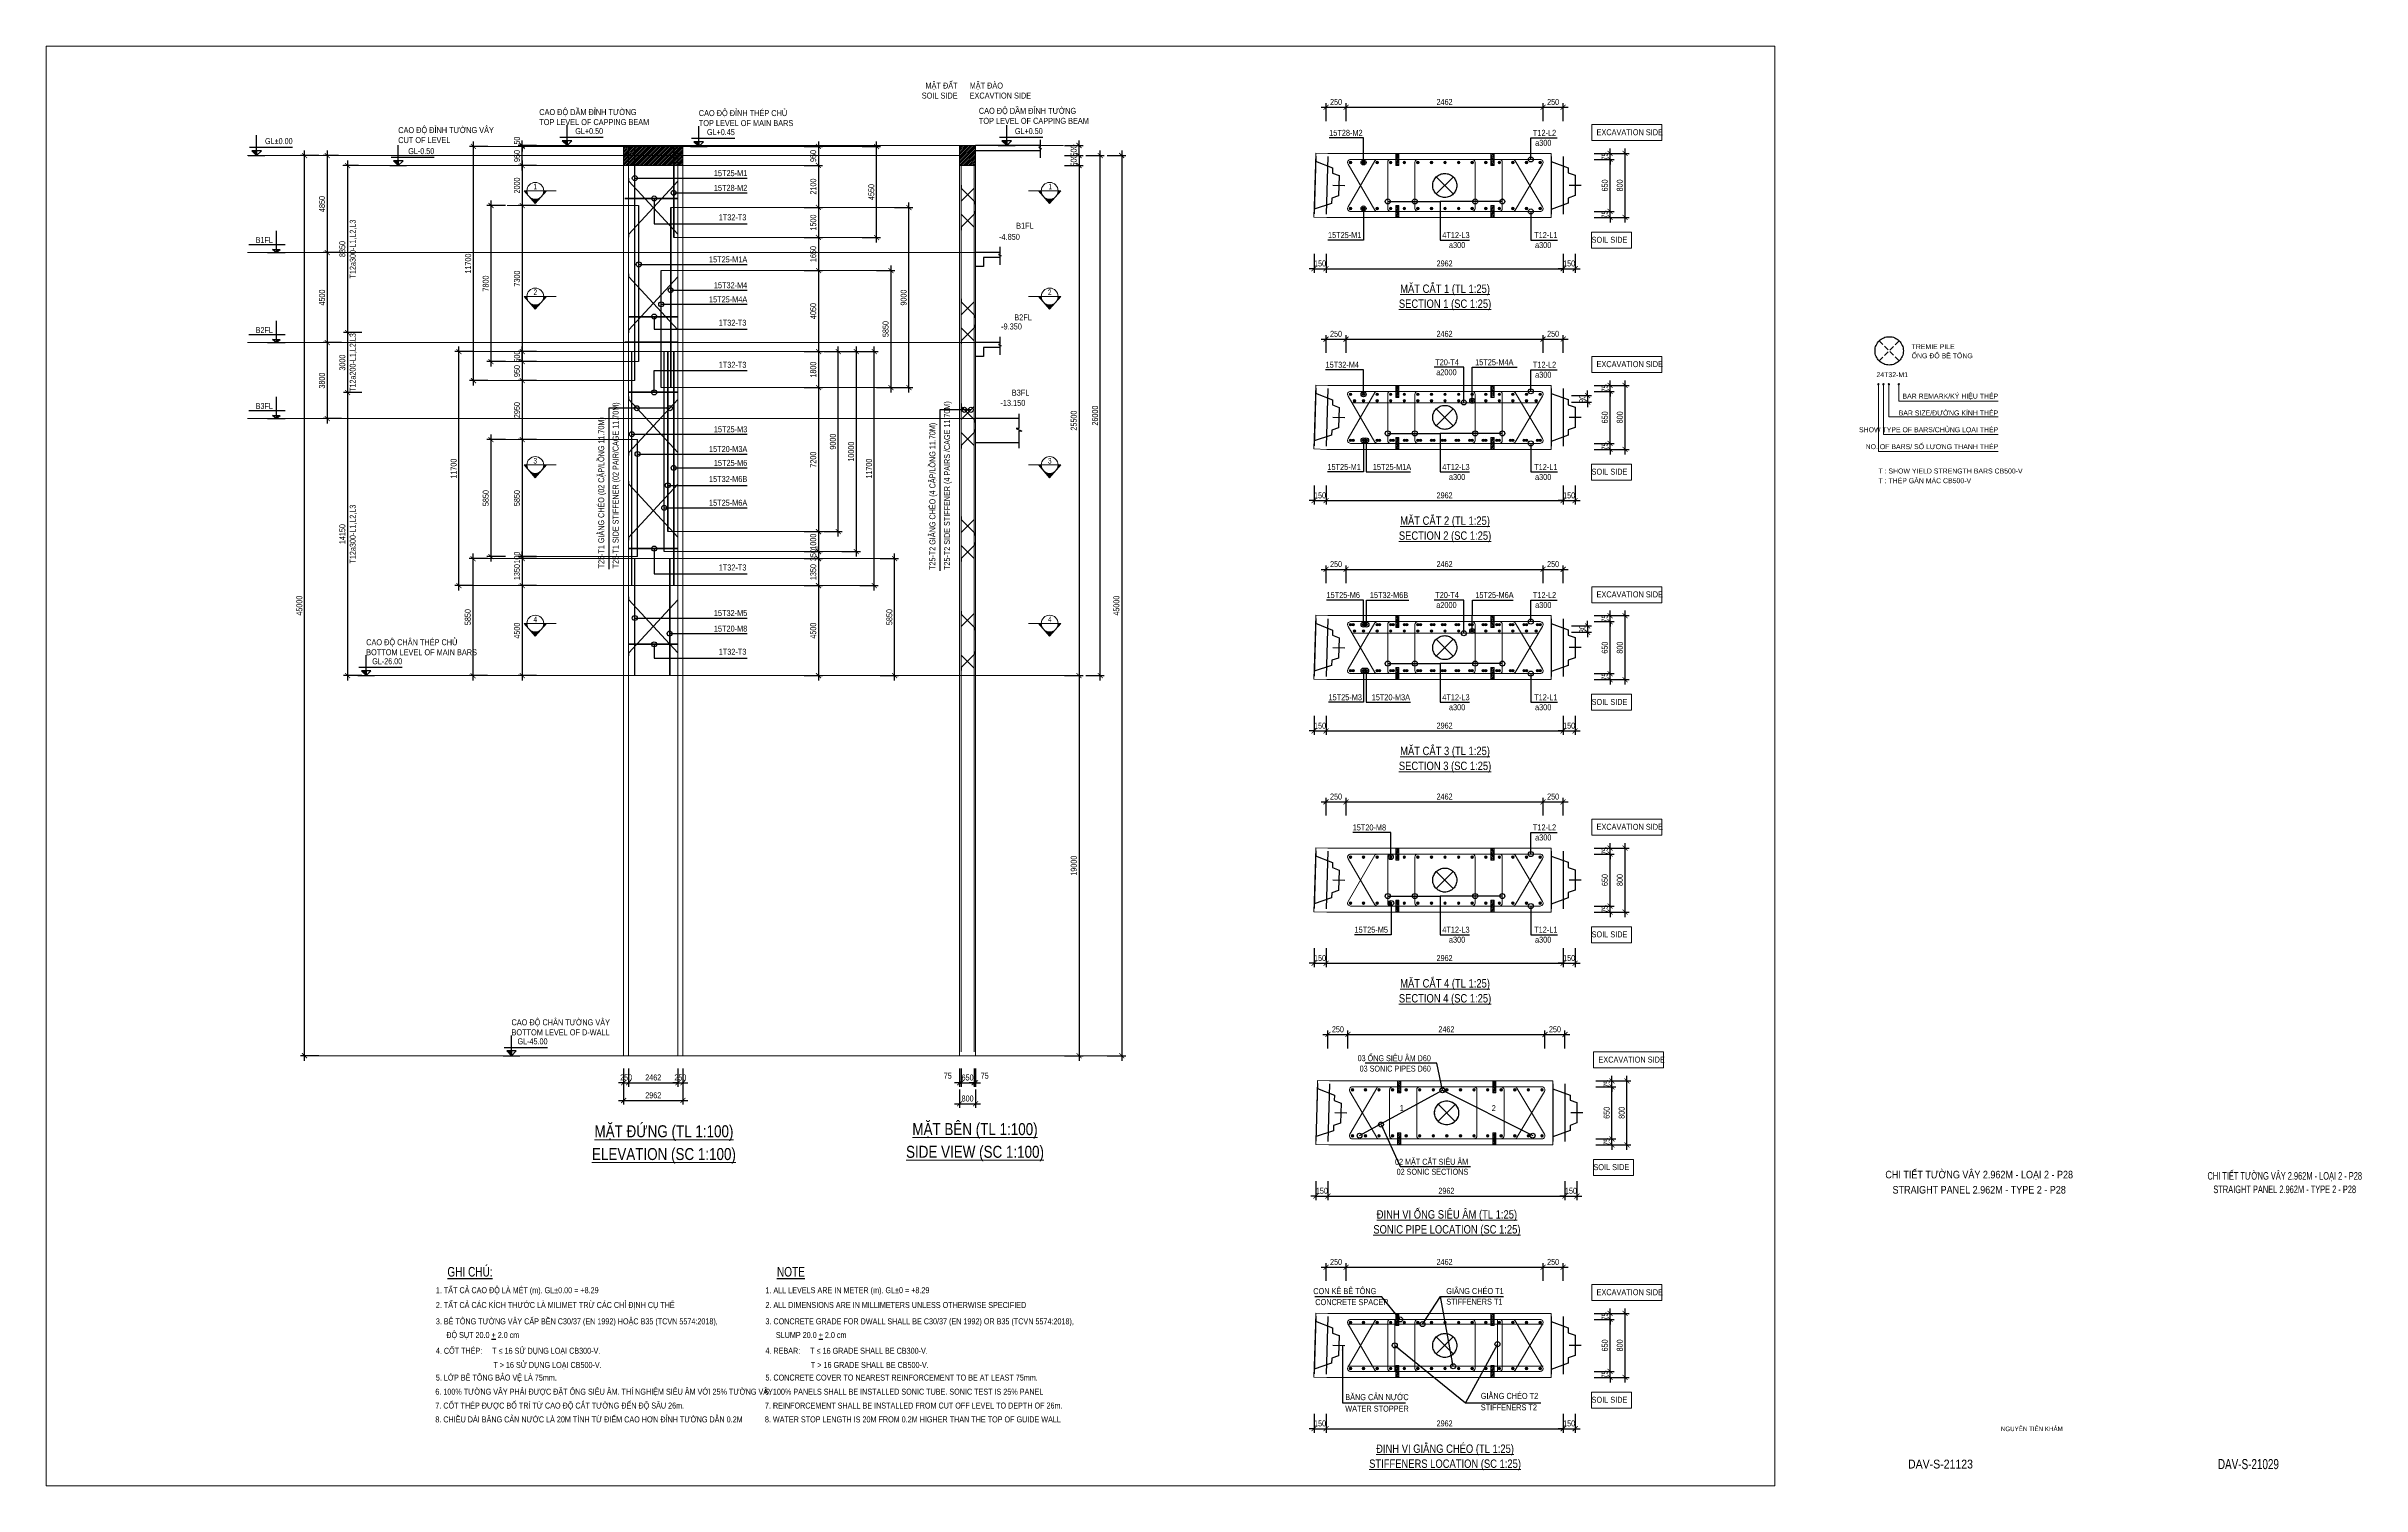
# Paper-space layout 'DAV-S-21123' of a CAD drawing. Header units: millimetres. Extents: x 33 to 948, y 16 to 585.
# The model-space entities are those that its viewports show. They can reach past a viewport. Long polylines and large blocks are cut down to what shows.
import ezdxf
from ezdxf.enums import TextEntityAlignment as Align

# ---------------------------------------------------------------- set-up
doc = ezdxf.new("R2010")
doc.units = ezdxf.units.MM
doc.header["$LTSCALE"] = 1200
doc.header["$PDMODE"] = 3
for name, pattern in [('CENTER', [2, 1.25, -0.25, 0.25, -0.25]), ('CENTER2', [1.125, 0.75, -0.125, 0.125, -0.125]), ('CONTINOUS', [0]), ('HIDDEN', [0.375, 0.25, -0.125])]:
    doc.linetypes.add(name, pattern=pattern)
for name, color, linetype in [('0-TITLE', 1, 'Continuous'), ('CDC -TEXT KHUNG', 7, 'Continuous'), ('CDC.02.DIM', 1, 'Continuous'), ('CDC.04.HIDDEN', 8, 'HIDDEN'), ('CDC.06.TEXT', 2, 'Continuous'), ('CDC.10.HATCH', 251, 'Continuous'), ('CDC.11.NOTE', 8, 'Continuous'), ('CDC_06.TEXT', 2, 'Continuous'), ('MCSA', 5, 'HIDDEN'), ('MIE', 5, 'HIDDEN'), ('Q-Dim-line', 75, 'Continuous')]:
    doc.layers.add(name, color=color, linetype=linetype)
for name, color, linetype, lineweight in [('1', 9, 'Continuous', 13), ('5', 5, 'Continuous', 13), ('BOUND', 3, 'Continuous', 20), ('C1CO', 4, 'Continuous', 35), ('CODE', 3, 'Continuous', 15), ('CWS', 8, 'HIDDEN', 9), ('ENOTE', 2, 'Continuous', 15), ('GRID', 74, 'CENTER', 15), ('Grid line', 160, 'CENTER2', 5), ('HIDE', 8, 'HIDDEN', 13), ('K-THUOC', 1, 'Continuous', 18), ('LEADER', 8, 'Continuous', 9), ('MCT', 6, 'Continuous', 20), ('PIPE60', 1, 'Continuous', 25), ('Q-Leader-line', 129, 'Continuous', 9), ('Q-Text', 2, 'Continuous', 5), ('S-Beam - Cont', 60, 'Continuous', 25), ('T1CO', 4, 'Continuous', 20), ('T1HI', 4, 'HIDDEN', 13), ('T2CO', 4, 'Continuous', 30), ('T2HI', 4, 'HIDDEN', 13), ('TCCO', 4, 'Continuous', 35), ('TCHI', 4, 'HIDDEN', 30), ('TEXTEN', 3, 'Continuous', 13), ('TEXTMA', 2, 'Continuous', 13), ('TEXTVN', 2, 'Continuous', 20), ('TIE', 4, 'Continuous', 13)]:
    doc.layers.add(name, color=color, linetype=linetype, lineweight=lineweight)
doc.styles.add('Arial', font='arial.ttf', dxfattribs={"height": 480})
doc.styles.add('BIGTEXT', font='arial.ttf', dxfattribs={"width": 0.8})
doc.styles.add('DB_Arial', font='arial.ttf', dxfattribs={"width": 0.8})
doc.styles.add('DIMTEXT', font='romans.shx', dxfattribs={"width": 0.8})
doc.styles.add('KT CDC', font='arial.ttf', dxfattribs={"width": 0.85, "height": 200})
doc.styles.add('SMTEXT', font='arial.ttf', dxfattribs={"width": 0.75})
doc.styles.add('TEXTVN', font='VHELVCN.TTF', dxfattribs={"width": 0.8})
doc.dimstyles.new('75', dxfattribs={"dimscale": 75, "dimtxt": 1.4, "dimasz": 1, "dimexe": 1, "dimexo": 0, "dimgap": 0.6, "dimtad": 1, "dimdec": 0, "dimdsep": 46, "dimtxsty": 'DIMTEXT', "dimblk": 'ARCHTICK', "dimcen": 100, "dimdle": 0.2, "dimclrd": 75, "dimclre": 8, "dimclrt": 7, "dimadec": 1, "dimazin": 0, "dimtfac": 1, "dimtdec": 0, "dimtix": 1, "dimtmove": 2, "dimatfit": 3, "dimldrblk": 'ORIGIN', "dimfxl": 7, "dimfxlon": 1, "dimtolj": 1, "dimtzin": 0, "dimarcsym": 1})
doc.dimstyles.new('BSV1-100', dxfattribs={"dimtxt": 300, "dimasz": 250, "dimexe": 200, "dimexo": 0, "dimgap": 108, "dimtad": 1, "dimdec": 0, "dimdsep": 46, "dimtxsty": 'SMTEXT', "dimblk": 'ARCHTICK', "dimcen": 100, "dimdle": 250, "dimclrd": 256, "dimclre": 256, "dimclrt": 1, "dimadec": 0, "dimazin": 0, "dimtfac": 1, "dimtdec": 0, "dimtix": 1, "dimtmove": 2, "dimatfit": 3, "dimfxl": 720, "dimfxlon": 1, "dimtolj": 1, "dimtzin": 0, "dimarcsym": 0})
doc.dimstyles.new('BSV25', dxfattribs={"dimtxt": 300, "dimasz": 250, "dimexe": 200, "dimexo": 0, "dimgap": 108, "dimtad": 1, "dimdec": 0, "dimlfac": 0.25, "dimdsep": 46, "dimtxsty": 'SMTEXT', "dimblk": 'ARCHTICK', "dimcen": 100, "dimdle": 250, "dimclrd": 256, "dimclre": 256, "dimclrt": 2, "dimadec": 0, "dimazin": 0, "dimtfac": 1, "dimtdec": 0, "dimtix": 1, "dimtmove": 2, "dimatfit": 3, "dimfxl": 800, "dimfxlon": 1, "dimtolj": 1, "dimtzin": 0, "dimarcsym": 0})

psp = doc.layouts.new('DAV-S-21123')

# ---------------------------------------------------------------- texts
at = {"layer": 'CDC_06.TEXT', "color": 4, "style": 'BIGTEXT', "width": 0.7}
for s, p in [('CHI TIẾT TƯỜNG VÂY 2.962M - LOẠI 2 - P28', (917.94, 138.25)), ('STRAIGHT PANEL 2.962M - TYPE 2 - P28', (917.94, 132.81))]:
    psp.add_text(s, height=3, dxfattribs=at).set_placement(p, align=Align.MIDDLE)
at = {"layer": 'CDC_06.TEXT', "color": 2, "linetype": 'ByBlock', "style": 'SMTEXT', "width": 0.7}
psp.add_text('DAV-S-21029', height=4, dxfattribs=at).set_placement((903.59, 24.19), align=Align.MIDDLE)

msp = doc.modelspace()

# ---------------------------------------------------------------- texts
at = {"layer": 'ENOTE', "style": 'DB_Arial', "width": 0.8}
for s, p in [('-4.850', (2898656.9, -101459.3)), ('-9.350', (2898757.1, -105938.8)), ('-13.150', (2898724.1, -109757.1))]:
    msp.add_text(s, height=300, dxfattribs=at).set_placement(p)
at = {"layer": 'TEXTEN', "style": 'DB_Arial', "width": 0.8}
for s, p in [('T12-L2', (2926495.6, -96259.7)), ('4T12-L3', (2922171.4, -101369.7)), ('a300', (2921954.7, -101869.7)), ('T12-L1', (2926559.8, -101369.7)), ('T20-T4', (2921633.8, -107723.6)), ('T12-L2', (2926495.6, -107851.6)), ('4T12-L3', (2922171.4, -112961.6)), ('a300', (2921954.7, -113461.6)), ('T12-L1', (2926559.8, -112961.6)), ('T20-T4', (2921633.8, -119361.7)), ('T12-L2', (2926495.6, -119361.7)), ('4T12-L3', (2922171.4, -124471.7)), ('a300', (2921954.7, -124971.7)), ('T12-L1', (2926559.8, -124471.7)), ('T12-L2', (2926495.6, -130980.5)), ('4T12-L3', (2922171.4, -136090.5)), ('a300', (2921954.7, -136590.5)), ('T12-L1', (2926559.8, -136090.5))]:
    msp.add_text(s, height=300, dxfattribs=at).set_placement(p, align=Align.RIGHT)
for s, p in [('a300', (2925446, -96759.7)), ('a300', (2925439.8, -101869.7)), ('a2000', (2920503.4, -108223.6)), ('a300', (2925446, -108351.6)), ('a300', (2925439.8, -113461.6)), ('a2000', (2920503.4, -119861.7)), ('a300', (2925446, -119861.7)), ('a300', (2925439.8, -124971.7)), ('a300', (2925446, -131480.5)), ('a300', (2925439.8, -136590.5))]:
    msp.add_text(s, height=300, dxfattribs=at).set_placement(p)
at = {"layer": 'TEXTMA', "style": 'DB_Arial', "width": 0.8}
for s, p in [('15T28-M2', (2915155.7, -96259.7)), ('15T25-M1', (2915094.2, -101369.7)), ('15T32-M4', (2914972.6, -107851.6)), ('15T25-M4A', (2922448, -107723.6)), ('15T25-M1', (2915064.2, -112961.6)), ('15T25-M1A', (2917335.3, -112961.6)), ('15T25-M6', (2915022.1, -119361.7)), ('15T32-M6B', (2917188.1, -119363.9)), ('15T25-M6A', (2922455.9, -119361.7)), ('15T25-M3', (2915120.4, -124471.7)), ('15T20-M3A', (2917280.2, -124471.7)), ('15T20-M8', (2916329.1, -130980.5)), ('15T25-M5', (2916420.8, -136090.5))]:
    msp.add_text(s, height=300, dxfattribs=at).set_placement(p)
for s, p in [('15T25-M1', (2886072.9, -98274.3)), ('15T28-M2', (2886072.9, -99009.4)), ('1T32-T3', (2886028.7, -100483.1)), ('15T25-M1A', (2886072.9, -102585.2)), ('15T32-M4', (2886072.9, -103875.4)), ('15T25-M4A', (2886072.9, -104581.5)), ('1T32-T3', (2886028.7, -105751.4)), ('1T32-T3', (2886028.7, -107855.6)), ('15T25-M3', (2886072.9, -111074.8)), ('15T20-M3A', (2886072.9, -112063.3)), ('15T32-M6B', (2886072.9, -113565.6)), ('15T25-M6', (2886072.9, -112758)), ('15T25-M6A', (2886072.9, -114751.3)), ('1T32-T3', (2886028.7, -117986.1)), ('15T32-M5', (2886072.9, -120262.1)), ('15T20-M8', (2886072.9, -121042.1)), ('1T32-T3', (2886028.7, -122199.1))]:
    msp.add_text(s, height=300, rotation=360, dxfattribs=at).set_placement(p, align=Align.RIGHT)
for s, p in [('BĂNG CẢN NƯỚC', (2915955.9, -159457.8)), ('WATER STOPPER', (2915955.9, -160032.8))]:
    msp.add_text(s, height=300, rotation=360, dxfattribs=at).set_placement(p)
at = {"layer": 'TEXTVN', "style": 'DB_Arial', "width": 0.8}
for s, p in [('MẶT ĐẤT', (2896584.1, -93896.7)), ('SOIL SIDE', (2896584.1, -94396.7)), ('SOIL SIDE', (2930058.3, -101605.4)), ('SOIL SIDE', (2930058.3, -113197.4)), ('SOIL SIDE', (2930058.3, -124707.4)), ('SOIL SIDE', (2930058.3, -136326.2)), ('SOIL SIDE', (2930150.3, -147960.3)), ('SOIL SIDE', (2930058.3, -159588.5))]:
    msp.add_text(s, height=300, dxfattribs=at).set_placement(p, align=Align.RIGHT)
for s, p in [('MẶT ĐÀO', (2897184.1, -93896.7)), ('CAO ĐỘ DẦM ĐỈNH TƯỜNG', (2875676.6, -95222.4)), ('CAO ĐỘ ĐỈNH THÉP CHỦ', (2883649.8, -95272.4)), ('EXCAVTION SIDE', (2897184.1, -94396.7)), ('CAO ĐỘ DẦM ĐỈNH TƯỜNG', (2897647.8, -95159.6)), ('CAO ĐỘ ĐỈNH TƯỜNG VÂY', (2868629.2, -96122.4)), ('TOP LEVEL OF CAPPING BEAM', (2875676.6, -95722.4)), ('TOP LEVEL OF MAIN BARS', (2883649.8, -95772.4)), ('TOP LEVEL OF CAPPING BEAM', (2897647.8, -95659.6)), ('EXCAVATION SIDE', (2928515.9, -96228.8)), ('CUT OF LEVEL', (2868629.2, -96622.4)), ('B1FL', (2899510.3, -100900.2)), ('B2FL', (2899415.8, -105482.5)), ('EXCAVATION SIDE', (2928515.9, -107820.8)), ('B3FL', (2899293.8, -109246.7)), ('EXCAVATION SIDE', (2928515.9, -119330.8)), ('CAO ĐỘ CHÂN THÉP CHỦ', (2867027.6, -121722.4)), ('BOTTOM LEVEL OF MAIN BARS', (2867027.6, -122222.4)), ('EXCAVATION SIDE', (2928515.9, -130949.6)), ('CAO ĐỘ CHÂN TƯỜNG VÂY', (2874290.6, -140722.4)), ('BOTTOM LEVEL OF D-WALL', (2874290.6, -141222.4)), ('EXCAVATION SIDE', (2928607.9, -142583.7)), ('EXCAVATION SIDE', (2928515.9, -154211.9))]:
    msp.add_text(s, height=300, dxfattribs=at).set_placement(p)
for s, p in [('%%UMẶT CẮT 1 (TL 1:25)', (2920944.7, -103901.5)), ('%%USECTION 1 (SC 1:25)', (2920944.7, -104701.5)), ('%%UMẶT CẮT 2 (TL 1:25)', (2920944.7, -115493.5)), ('%%USECTION 2 (SC 1:25)', (2920944.7, -116293.5)), ('%%UMẶT CẮT 3 (TL 1:25)', (2920944.7, -127003.6)), ('%%USECTION 3 (SC 1:25)', (2920944.7, -127803.6)), ('%%UMẶT CẮT 4 (TL 1:25)', (2920944.7, -138622.3)), ('%%USECTION 4 (SC 1:25)', (2920944.7, -139422.3)), ('%%UĐỊNH VỊ ỐNG SIÊU ÂM (TL 1:25)', (2921036.7, -150171.9)), ('%%USONIC PIPE LOCATION (SC 1:25)', (2921036.7, -150971.9)), ('%%UĐỊNH VỊ GIẰNG CHÉO (TL 1:25)', (2920944.7, -161884.6)), ('%%USTIFFENERS LOCATION (SC 1:25)', (2920944.7, -162684.6))]:
    msp.add_text(s, height=420, rotation=360, dxfattribs=at).set_placement(p, align=Align.MIDDLE)
at = {"layer": 'TEXTVN', "lineweight": 20, "style": 'SMTEXT', "width": 0.75}
for s, p in [('T25-T1 SIDE STIFFENER (02 PAIR/CAGE 11.70M)', (2879641.8, -117878.2)), ('T25-T2 SIDE STIFFENER (4 PAIRS /CAGE 11.70M)', (2896205.9, -117959.8)), ('T25-T1 GIẰNG CHÉO (02 CẶP/LỒNG 11.70M)', (2878921.8, -117878.2)), ('T25-T2 GIẰNG CHÉO (4 CẶP/LỒNG 11.70M)', (2895475.9, -117959.8))]:
    msp.add_text(s, height=300, rotation=90, dxfattribs=at).set_placement(p)
for s, p in [('03 ỐNG SIÊU ÂM D60', (2920233.7, -142514)), ('03 SONIC PIPES D60', (2920233.7, -143034)), ('02 MẶT CẮT SIÊU ÂM', (2922102.4, -147693.7)), ('02 SONIC SECTIONS', (2922102.4, -148193.7))]:
    msp.add_text(s, height=300, dxfattribs=at).set_placement(p, align=Align.RIGHT)
at = {"layer": 'TEXTVN', "style": 'DB_Arial', "width": 0.8}
for s, p in [('%%UMẶT ĐỨNG (TL 1:100)', (2881908.3, -146029.4)), ('%%UMẶT BÊN (TL 1:100)', (2897453.8, -145918.2)), ('%%UELEVATION (SC 1:100)', (2881908.3, -147229.4)), ('%%USIDE VIEW (SC 1:100)', (2897453.8, -147118.2))]:
    msp.add_text(s, height=600, dxfattribs=at).set_placement(p, align=Align.MIDDLE)
for s, p in [('1', (2918781.8, -145001.4)), ('2', (2923379.2, -145011.9))]:
    msp.add_text(s, height=300, rotation=360, dxfattribs=at).set_placement(p, align=Align.CENTER)
for s, p in [('CON KÊ BÊ TÔNG', (2914357.7, -154157.9)), ('GIẰNG CHÉO T1', (2921007, -154153.8)), (' CONCRETE SPACER', (2914357.7, -154707.9)), ('STIFFENERS T1', (2921007, -154683.8)), ('STIFFENERS T2', (2922729.8, -159969.6)), ('GIẰNG CHÉO T2', (2922729.8, -159394.6))]:
    msp.add_text(s, height=300, rotation=360, dxfattribs=at).set_placement(p)

# ---------------------------------------------------------------- blocks, each defined once
blk = doc.blocks.new('_ArchTick')
at = {"color": 0, "linetype": 'ByBlock', "const_width": 0.15}
blk.add_lwpolyline([(-0.5, -0.5), (0.5, 0.5)], dxfattribs=at)
blk = doc.blocks.new('_Origin')
at = {"color": 0, "linetype": 'ByBlock', "lineweight": -2}
blk.add_line((0, 0), (-1, 0), dxfattribs=at)
blk.add_circle((0, 0), 0.5, dxfattribs=at)
blk = doc.blocks.new('*U2830')
at = {"layer": 'CDC -TEXT KHUNG', "color": 6, "width": 0.85}
for tag, height, style, p in [('TEN_BV_V', 3, 'SMTEXT', (-50.06, 121.5)), ('TEN_BV_E', 3, 'Arial', (-50.06, 115.5)), ('SH_BV', 3.5, 'Arial', (-65.35, 7.06))]:
    blk.add_attdef(tag, text='', height=height, dxfattribs=dict(at, style=style)).set_placement(p, align=Align.MIDDLE_CENTER)
blk = doc.blocks.new('*D1206')
at = {"layer": 'Defpoints', "color": 0, "transparency": 16777216}
for p in [(2896683, -143142), (2897483, -143142), (2897483, -144642)]:
    blk.add_point(p, dxfattribs=at)
at = {"layer": 'K-THUOC', "lineweight": -2, "transparency": 16777216}
for p, q in [((2896683, -143922), (2896683, -144842)), ((2897483, -143922), (2897483, -144842)), ((2896433, -144642), (2897733, -144642))]:
    blk.add_line(p, q, dxfattribs=at)
at = {"layer": 'K-THUOC', "lineweight": -2, "transparency": 16777216, "xscale": 250, "yscale": 250, "zscale": 250, "rotation": 180}
blk.add_blockref('_ArchTick', (2896683, -144642), dxfattribs=at)
at = {"layer": 'K-THUOC', "lineweight": -2, "transparency": 16777216, "xscale": 250, "yscale": 250, "zscale": 250}
blk.add_blockref('_ArchTick', (2897483, -144642), dxfattribs=at)
at = {"layer": 'K-THUOC', "color": 1, "transparency": 16777216, "insert": (2897083, -144381), "char_height": 300, "attachment_point": 5, "style": 'SMTEXT'}
blk.add_mtext('\\A1;800', dxfattribs=at)
blk = doc.blocks.new('*D1207')
at = {"layer": 'Defpoints', "color": 0, "transparency": 16777216}
for p in [(2896683, -142842), (2896758, -142842), (2896758, -143592)]:
    blk.add_point(p, dxfattribs=at)
at = {"layer": 'K-THUOC', "lineweight": -2, "transparency": 16777216}
for p, q in [((2896683, -142872), (2896683, -143792)), ((2896758, -142872), (2896758, -143792)), ((2896683, -143592), (2896433, -143592)), ((2896683, -143592), (2896758, -143592)), ((2896758, -143592), (2897008, -143592))]:
    blk.add_line(p, q, dxfattribs=at)
at = {"layer": 'K-THUOC', "lineweight": -2, "transparency": 16777216, "xscale": 250, "yscale": 250, "zscale": 250}
blk.add_blockref('_ArchTick', (2896683, -143592), dxfattribs=at)
at = {"layer": 'K-THUOC', "lineweight": -2, "transparency": 16777216, "xscale": 250, "yscale": 250, "zscale": 250, "rotation": 180}
blk.add_blockref('_ArchTick', (2896758, -143592), dxfattribs=at)
at = {"layer": 'K-THUOC', "color": 1, "transparency": 16777216, "insert": (2896092, -143242), "char_height": 300, "attachment_point": 5, "style": 'SMTEXT'}
blk.add_mtext('\\A1;75', dxfattribs=at)
blk = doc.blocks.new('*D1208')
at = {"layer": 'Defpoints', "color": 0, "transparency": 16777216}
for p in [(2896758, -142842), (2897408, -142842), (2897408, -143592)]:
    blk.add_point(p, dxfattribs=at)
at = {"layer": 'K-THUOC', "lineweight": -2, "transparency": 16777216}
for p, q in [((2896758, -142872), (2896758, -143792)), ((2897408, -142872), (2897408, -143792)), ((2896758, -143592), (2896508, -143592)), ((2896758, -143592), (2897408, -143592)), ((2897408, -143592), (2897658, -143592))]:
    blk.add_line(p, q, dxfattribs=at)
at = {"layer": 'K-THUOC', "lineweight": -2, "transparency": 16777216, "xscale": 250, "yscale": 250, "zscale": 250}
blk.add_blockref('_ArchTick', (2896758, -143592), dxfattribs=at)
at = {"layer": 'K-THUOC', "lineweight": -2, "transparency": 16777216, "xscale": 250, "yscale": 250, "zscale": 250, "rotation": 180}
blk.add_blockref('_ArchTick', (2897408, -143592), dxfattribs=at)
at = {"layer": 'K-THUOC', "color": 1, "transparency": 16777216, "insert": (2897083, -143331), "char_height": 300, "attachment_point": 5, "style": 'SMTEXT'}
blk.add_mtext('\\A1;650', dxfattribs=at)
blk = doc.blocks.new('*D1209')
at = {"layer": 'Defpoints', "color": 0, "transparency": 16777216}
for p in [(2897408, -142842), (2897483, -142842), (2897483, -143592)]:
    blk.add_point(p, dxfattribs=at)
at = {"layer": 'K-THUOC', "lineweight": -2, "transparency": 16777216}
for p, q in [((2897408, -142872), (2897408, -143792)), ((2897483, -142872), (2897483, -143792)), ((2897408, -143592), (2897158, -143592)), ((2897408, -143592), (2897483, -143592)), ((2897483, -143592), (2897733, -143592))]:
    blk.add_line(p, q, dxfattribs=at)
at = {"layer": 'K-THUOC', "lineweight": -2, "transparency": 16777216, "xscale": 250, "yscale": 250, "zscale": 250}
blk.add_blockref('_ArchTick', (2897408, -143592), dxfattribs=at)
at = {"layer": 'K-THUOC', "lineweight": -2, "transparency": 16777216, "xscale": 250, "yscale": 250, "zscale": 250, "rotation": 180}
blk.add_blockref('_ArchTick', (2897483, -143592), dxfattribs=at)
at = {"layer": 'K-THUOC', "color": 1, "transparency": 16777216, "insert": (2897938, -143242), "char_height": 300, "attachment_point": 5, "style": 'SMTEXT'}
blk.add_mtext('\\A1;75', dxfattribs=at)
blk = doc.blocks.new('*D1210')
at = {"layer": 'Defpoints', "color": 0, "transparency": 16777216}
for p in [(2863948, -97242), (2865470, -97242), (2868590, -142242)]:
    blk.add_point(p, dxfattribs=at)
at = {"layer": 'K-THUOC', "lineweight": -2, "transparency": 16777216}
for p, q in [((2863948, -142492), (2863948, -96992)), ((2864668, -97242), (2863748, -97242)), ((2864668, -142242), (2863748, -142242))]:
    blk.add_line(p, q, dxfattribs=at)
at = {"layer": 'K-THUOC', "lineweight": -2, "transparency": 16777216, "xscale": 250, "yscale": 250, "zscale": 250}
for p, rotation in [((2863948, -97242), 90), ((2863948, -142242), 270)]:
    blk.add_blockref('_ArchTick', p, dxfattribs=dict(at, rotation=rotation))
at = {"layer": 'K-THUOC', "color": 1, "transparency": 16777216, "insert": (2863687, -119742), "char_height": 300, "attachment_point": 5, "rotation": 90, "style": 'SMTEXT'}
blk.add_mtext('\\A1;45000', dxfattribs=at)
blk = doc.blocks.new('*D1211')
at = {"layer": 'Defpoints', "color": 0, "transparency": 16777216}
for p in [(2879893, -106092), (2866096, -109092), (2879893, -109092)]:
    blk.add_point(p, dxfattribs=at)
at = {"layer": 'K-THUOC', "lineweight": -2, "transparency": 16777216}
for p, q in [((2866816, -106092), (2865896, -106092)), ((2866096, -105842), (2866096, -109342)), ((2866816, -109092), (2865896, -109092))]:
    blk.add_line(p, q, dxfattribs=at)
at = {"layer": 'K-THUOC', "lineweight": -2, "transparency": 16777216, "xscale": 250, "yscale": 250, "zscale": 250}
for p, rotation in [((2866096, -106092), 90), ((2866096, -109092), 270)]:
    blk.add_blockref('_ArchTick', p, dxfattribs=dict(at, rotation=rotation))
at = {"layer": 'K-THUOC', "color": 1, "transparency": 16777216, "char_height": 300, "attachment_point": 5, "rotation": 90, "style": 'SMTEXT'}
for s, insert in [('\\A1;T12a200-L1,L2,L3', (2866384, -107592)), ('\\A1;3000', (2865834, -107592))]:
    blk.add_mtext(s, dxfattribs=dict(at, insert=insert))
blk = doc.blocks.new('*D1212')
at = {"layer": 'Defpoints', "color": 0, "transparency": 16777216}
for p in [(2879893, -109092), (2866096, -123242), (2872898, -123242)]:
    blk.add_point(p, dxfattribs=at)
at = {"layer": 'K-THUOC', "lineweight": -2, "transparency": 16777216}
for p, q in [((2866816, -109092), (2865896, -109092)), ((2866096, -108842), (2866096, -123492)), ((2866816, -123242), (2865896, -123242))]:
    blk.add_line(p, q, dxfattribs=at)
at = {"layer": 'K-THUOC', "lineweight": -2, "transparency": 16777216, "xscale": 250, "yscale": 250, "zscale": 250}
for p, rotation in [((2866096, -109092), 90), ((2866096, -123242), 270)]:
    blk.add_blockref('_ArchTick', p, dxfattribs=dict(at, rotation=rotation))
at = {"layer": 'K-THUOC', "color": 1, "transparency": 16777216, "char_height": 300, "attachment_point": 5, "rotation": 90, "style": 'SMTEXT'}
for s, insert in [('\\A1;T12a300-L1,L2,L3', (2866384, -116167)), ('\\A1;14150', (2865835, -116167))]:
    blk.add_mtext(s, dxfattribs=dict(at, insert=insert))
blk = doc.blocks.new('SIGSEC')
at = {"layer": '1', "lineweight": 9}
h = blk.add_hatch(color=256, dxfattribs=at)
h.dxf.hatch_style = 1
h.paths.add_polyline_path([(-420, 0), (-560, 0), (-315, -278, -0.1826758)])
h = blk.add_hatch(color=256, dxfattribs=at)
h.dxf.hatch_style = 1
h.paths.add_polyline_path([(560, 0), (420, 0, -0.1826758), (315, -278)])
h = blk.add_hatch(color=256, dxfattribs=at)
h.dxf.hatch_style = 1
h.paths.add_polyline_path([(315, -278, -0.4514162), (-315, -278), (0, -635)])
at = {"layer": '1', "lineweight": 9, "elevation": 0}
blk.add_lwpolyline([(1050, 0), (-560, 0), (0, -635), (560, 0)], dxfattribs=at)
at = {"layer": '1', "lineweight": 9}
blk.add_circle((0, 0), 420, dxfattribs=at)
at = {"layer": 'BOUND', "lineweight": 9, "style": 'TEXTVN', "width": 0.8}
blk.add_attdef('SEC', text='', height=280, dxfattribs=at).set_placement((0, 210, 0), align=Align.MIDDLE_CENTER)
blk = doc.blocks.new('*D1213')
at = {"layer": 'Defpoints', "color": 0, "transparency": 16777216}
for p in [(2866646, -97742), (2866096, -106092), (2879893, -106092)]:
    blk.add_point(p, dxfattribs=at)
at = {"layer": 'K-THUOC', "lineweight": -2, "transparency": 16777216}
for p, q in [((2866646, -97742), (2865896, -97742)), ((2866096, -97492), (2866096, -106342)), ((2866816, -106092), (2865896, -106092))]:
    blk.add_line(p, q, dxfattribs=at)
at = {"layer": 'K-THUOC', "lineweight": -2, "transparency": 16777216, "xscale": 250, "yscale": 250, "zscale": 250}
for p, rotation in [((2866096, -97742), 90), ((2866096, -106092), 270)]:
    blk.add_blockref('_ArchTick', p, dxfattribs=dict(at, rotation=rotation))
at = {"layer": 'K-THUOC', "color": 1, "transparency": 16777216, "char_height": 300, "attachment_point": 5, "rotation": 90, "style": 'SMTEXT'}
for s, insert in [('\\A1;T12a300-L1,L2,L3', (2866384, -101917)), ('\\A1;8350', (2865834, -101917))]:
    blk.add_mtext(s, dxfattribs=dict(at, insert=insert))
blk = doc.blocks.new('tag_cd')
at = {"layer": 'CDC.10.HATCH'}
blk.add_hatch(color=256, dxfattribs=at).paths.add_polyline_path([(180, 240), (420, 0), (420, 240)])
at = {"layer": 'CDC.02.DIM'}
for points in [[(0, 0), (840, 0)], [(60, 420), (2220, 420)], [(420, 240), (420, 0), (660, 240), (180, 240), (420, 0), (420, 1020)]]:
    blk.add_lwpolyline(points, dxfattribs=at)
at = {"layer": 'CDC.06.TEXT', "ltscale": 0.5, "style": 'SMTEXT', "width": 0.75}
blk.add_attdef('CD', text='', height=300, dxfattribs=at).set_placement((2220, 570), align=Align.RIGHT)
blk = doc.blocks.new('*D1214')
at = {"layer": 'Defpoints', "color": 0, "transparency": 16777216}
for p in [(2865643, -97242), (2865080, -102092), (2897740, -102092)]:
    blk.add_point(p, dxfattribs=at)
at = {"layer": 'K-THUOC', "lineweight": -2, "transparency": 16777216}
for p, q in [((2865080, -96992), (2865080, -102342)), ((2865643, -97242), (2864880, -97242)), ((2865800, -102092), (2864880, -102092))]:
    blk.add_line(p, q, dxfattribs=at)
at = {"layer": 'K-THUOC', "lineweight": -2, "transparency": 16777216, "xscale": 250, "yscale": 250, "zscale": 250}
for p, rotation in [((2865080, -97242), 90), ((2865080, -102092), 270)]:
    blk.add_blockref('_ArchTick', p, dxfattribs=dict(at, rotation=rotation))
at = {"layer": 'K-THUOC', "color": 1, "transparency": 16777216, "insert": (2864819, -99667), "char_height": 300, "attachment_point": 5, "rotation": 90, "style": 'SMTEXT'}
blk.add_mtext('\\A1;4850', dxfattribs=at)
blk = doc.blocks.new('*D1215')
at = {"layer": 'Defpoints', "color": 0, "transparency": 16777216}
for p in [(2897740, -102092), (2865080, -106592), (2897724, -106592)]:
    blk.add_point(p, dxfattribs=at)
at = {"layer": 'K-THUOC', "lineweight": -2, "transparency": 16777216}
for p, q in [((2865800, -102092), (2864880, -102092)), ((2865080, -101842), (2865080, -106842)), ((2865800, -106592), (2864880, -106592))]:
    blk.add_line(p, q, dxfattribs=at)
at = {"layer": 'K-THUOC', "lineweight": -2, "transparency": 16777216, "xscale": 250, "yscale": 250, "zscale": 250}
for p, rotation in [((2865080, -102092), 90), ((2865080, -106592), 270)]:
    blk.add_blockref('_ArchTick', p, dxfattribs=dict(at, rotation=rotation))
at = {"layer": 'K-THUOC', "color": 1, "transparency": 16777216, "insert": (2864819, -104342), "char_height": 300, "attachment_point": 5, "rotation": 90, "style": 'SMTEXT'}
blk.add_mtext('\\A1;4500', dxfattribs=at)
blk = doc.blocks.new('*D1216')
at = {"layer": 'Defpoints', "color": 0, "transparency": 16777216}
for p in [(2896467, -106592), (2865080, -110392), (2897724, -110392)]:
    blk.add_point(p, dxfattribs=at)
at = {"layer": 'K-THUOC', "lineweight": -2, "transparency": 16777216}
for p, q in [((2865080, -106342), (2865080, -110642)), ((2865800, -106592), (2864880, -106592)), ((2865800, -110392), (2864880, -110392))]:
    blk.add_line(p, q, dxfattribs=at)
at = {"layer": 'K-THUOC', "lineweight": -2, "transparency": 16777216, "xscale": 250, "yscale": 250, "zscale": 250}
for p, rotation in [((2865080, -106592), 90), ((2865080, -110392), 270)]:
    blk.add_blockref('_ArchTick', p, dxfattribs=dict(at, rotation=rotation))
at = {"layer": 'K-THUOC', "color": 1, "transparency": 16777216, "insert": (2864819, -108492), "char_height": 300, "attachment_point": 5, "rotation": 90, "style": 'SMTEXT'}
blk.add_mtext('\\A1;3800', dxfattribs=at)
blk = doc.blocks.new('A$Cf5debca8')
at = {"layer": 'CDC.02.DIM'}
blk.add_hatch(color=256, dxfattribs=at).paths.add_polyline_path([(-242, 146), (-438, 146), (-438, 0)])
for p, q in [((-1809, 398), (0, 398)), ((-875, 0), (0, 0)), ((-438, 0), (-633, 146)), ((-633, 146), (-242, 146)), ((-438, 1084), (-438, 0)), ((-438, 0), (-242, 146))]:
    blk.add_line(p, q, dxfattribs=at)
at = {"layer": 'CDC.06.TEXT', "style": 'SMTEXT', "width": 0.75}
blk.add_attdef('CD', (-1469, 478), '', height=300, dxfattribs=at)
blk = doc.blocks.new('*D1217')
at = {"layer": 'Defpoints', "color": 0, "transparency": 16777216}
for p in [(2882505, -96792), (2882855, -97742), (2889630, -97742)]:
    blk.add_point(p, dxfattribs=at)
at = {"layer": 'K-THUOC', "lineweight": -2, "transparency": 16777216}
for p, q in [((2888910, -96792), (2889830, -96792)), ((2889630, -96542), (2889630, -97992)), ((2888910, -97742), (2889830, -97742))]:
    blk.add_line(p, q, dxfattribs=at)
at = {"layer": 'K-THUOC', "lineweight": -2, "transparency": 16777216, "xscale": 250, "yscale": 250, "zscale": 250}
for p, rotation in [((2889630, -96792), 90), ((2889630, -97742), 270)]:
    blk.add_blockref('_ArchTick', p, dxfattribs=dict(at, rotation=rotation))
at = {"layer": 'K-THUOC', "color": 1, "transparency": 16777216, "insert": (2889369, -97267), "char_height": 300, "attachment_point": 5, "rotation": 90, "style": 'SMTEXT'}
blk.add_mtext('\\A1;950', dxfattribs=at)
blk = doc.blocks.new('*D1218')
at = {"layer": 'Defpoints', "color": 0, "transparency": 16777216}
for p in [(2882855, -99843), (2882855, -101343), (2889630, -101343)]:
    blk.add_point(p, dxfattribs=at)
at = {"layer": 'K-THUOC', "lineweight": -2, "transparency": 16777216}
for p, q in [((2888910, -99843), (2889830, -99843)), ((2889630, -99593), (2889630, -101593)), ((2888910, -101343), (2889830, -101343))]:
    blk.add_line(p, q, dxfattribs=at)
at = {"layer": 'K-THUOC', "lineweight": -2, "transparency": 16777216, "xscale": 250, "yscale": 250, "zscale": 250}
for p, rotation in [((2889630, -99843), 90), ((2889630, -101343), 270)]:
    blk.add_blockref('_ArchTick', p, dxfattribs=dict(at, rotation=rotation))
at = {"layer": 'K-THUOC', "color": 1, "transparency": 16777216, "insert": (2889369, -100593), "char_height": 300, "attachment_point": 5, "rotation": 90, "style": 'SMTEXT'}
blk.add_mtext('\\A1;1500', dxfattribs=at)
blk = doc.blocks.new('*D1219')
at = {"layer": 'Defpoints', "color": 0, "transparency": 16777216}
for p in [(2882855, -101343), (2882855, -102993), (2889630, -102993)]:
    blk.add_point(p, dxfattribs=at)
at = {"layer": 'K-THUOC', "lineweight": -2, "transparency": 16777216}
for p, q in [((2888910, -101343), (2889830, -101343)), ((2889630, -101093), (2889630, -103243)), ((2888910, -102993), (2889830, -102993))]:
    blk.add_line(p, q, dxfattribs=at)
at = {"layer": 'K-THUOC', "lineweight": -2, "transparency": 16777216, "xscale": 250, "yscale": 250, "zscale": 250}
for p, rotation in [((2889630, -101343), 90), ((2889630, -102993), 270)]:
    blk.add_blockref('_ArchTick', p, dxfattribs=dict(at, rotation=rotation))
at = {"layer": 'K-THUOC', "color": 1, "transparency": 16777216, "insert": (2889369, -102168), "char_height": 300, "attachment_point": 5, "rotation": 90, "style": 'SMTEXT'}
blk.add_mtext('\\A1;1650', dxfattribs=at)
blk = doc.blocks.new('*D1220')
at = {"layer": 'Defpoints', "color": 0, "transparency": 16777216}
for p in [(2882855, -102993), (2882855, -107043), (2889630, -107043)]:
    blk.add_point(p, dxfattribs=at)
at = {"layer": 'K-THUOC', "lineweight": -2, "transparency": 16777216}
for p, q in [((2889630, -102743), (2889630, -107293)), ((2888910, -102993), (2889830, -102993)), ((2888910, -107043), (2889830, -107043))]:
    blk.add_line(p, q, dxfattribs=at)
at = {"layer": 'K-THUOC', "lineweight": -2, "transparency": 16777216, "xscale": 250, "yscale": 250, "zscale": 250}
for p, rotation in [((2889630, -102993), 90), ((2889630, -107043), 270)]:
    blk.add_blockref('_ArchTick', p, dxfattribs=dict(at, rotation=rotation))
at = {"layer": 'K-THUOC', "color": 1, "transparency": 16777216, "insert": (2889369, -105018), "char_height": 300, "attachment_point": 5, "rotation": 90, "style": 'SMTEXT'}
blk.add_mtext('\\A1;4050', dxfattribs=at)
blk = doc.blocks.new('*D1221')
at = {"layer": 'Defpoints', "color": 0, "transparency": 16777216}
for p in [(2882855, -107043), (2882855, -108843), (2889630, -108843)]:
    blk.add_point(p, dxfattribs=at)
at = {"layer": 'K-THUOC', "lineweight": -2, "transparency": 16777216}
for p, q in [((2888910, -107043), (2889830, -107043)), ((2889630, -106793), (2889630, -109093)), ((2888910, -108843), (2889830, -108843))]:
    blk.add_line(p, q, dxfattribs=at)
at = {"layer": 'K-THUOC', "lineweight": -2, "transparency": 16777216, "xscale": 250, "yscale": 250, "zscale": 250}
for p, rotation in [((2889630, -107043), 90), ((2889630, -108843), 270)]:
    blk.add_blockref('_ArchTick', p, dxfattribs=dict(at, rotation=rotation))
at = {"layer": 'K-THUOC', "color": 1, "transparency": 16777216, "insert": (2889369, -107943), "char_height": 300, "attachment_point": 5, "rotation": 90, "style": 'SMTEXT'}
blk.add_mtext('\\A1;1800', dxfattribs=at)
blk = doc.blocks.new('*D1222')
at = {"layer": 'Defpoints', "color": 0, "transparency": 16777216}
for p in [(2882855, -108843), (2882855, -116042), (2889630, -116042)]:
    blk.add_point(p, dxfattribs=at)
at = {"layer": 'K-THUOC', "lineweight": -2, "transparency": 16777216}
for p, q in [((2889630, -108593), (2889630, -116292)), ((2888910, -108843), (2889830, -108843)), ((2888910, -116042), (2889830, -116042))]:
    blk.add_line(p, q, dxfattribs=at)
at = {"layer": 'K-THUOC', "lineweight": -2, "transparency": 16777216, "xscale": 250, "yscale": 250, "zscale": 250}
for p, rotation in [((2889630, -108843), 90), ((2889630, -116042), 270)]:
    blk.add_blockref('_ArchTick', p, dxfattribs=dict(at, rotation=rotation))
at = {"layer": 'K-THUOC', "color": 1, "transparency": 16777216, "insert": (2889369, -112443), "char_height": 300, "attachment_point": 5, "rotation": 90, "style": 'SMTEXT'}
blk.add_mtext('\\A1;7200', dxfattribs=at)
blk = doc.blocks.new('*D1223')
at = {"layer": 'Defpoints', "color": 0, "transparency": 16777216}
for p in [(2882855, -117042), (2882855, -117392), (2889630, -117392)]:
    blk.add_point(p, dxfattribs=at)
at = {"layer": 'K-THUOC', "lineweight": -2, "transparency": 16777216}
for p, q in [((2889630, -117042), (2889630, -116792)), ((2888910, -117042), (2889830, -117042)), ((2888910, -117392), (2889830, -117392)), ((2889630, -117042), (2889630, -117392)), ((2889630, -117392), (2889630, -117642))]:
    blk.add_line(p, q, dxfattribs=at)
at = {"layer": 'K-THUOC', "lineweight": -2, "transparency": 16777216, "xscale": 250, "yscale": 250, "zscale": 250}
for p, rotation in [((2889630, -117042), 270), ((2889630, -117392), 90)]:
    blk.add_blockref('_ArchTick', p, dxfattribs=dict(at, rotation=rotation))
at = {"layer": 'K-THUOC', "color": 1, "transparency": 16777216, "insert": (2889369, -117217), "char_height": 300, "attachment_point": 5, "rotation": 90, "style": 'SMTEXT'}
blk.add_mtext('\\A1;350', dxfattribs=at)
blk = doc.blocks.new('*D1224')
at = {"layer": 'Defpoints', "color": 0, "transparency": 16777216}
for p in [(2882855, -117392), (2882855, -118742), (2889630, -118742)]:
    blk.add_point(p, dxfattribs=at)
at = {"layer": 'K-THUOC', "lineweight": -2, "transparency": 16777216}
for p, q in [((2888910, -117392), (2889830, -117392)), ((2889630, -117142), (2889630, -118992)), ((2888910, -118742), (2889830, -118742))]:
    blk.add_line(p, q, dxfattribs=at)
at = {"layer": 'K-THUOC', "lineweight": -2, "transparency": 16777216, "xscale": 250, "yscale": 250, "zscale": 250}
for p, rotation in [((2889630, -117392), 90), ((2889630, -118742), 270)]:
    blk.add_blockref('_ArchTick', p, dxfattribs=dict(at, rotation=rotation))
at = {"layer": 'K-THUOC', "color": 1, "transparency": 16777216, "insert": (2889369, -118067), "char_height": 300, "attachment_point": 5, "rotation": 90, "style": 'SMTEXT'}
blk.add_mtext('\\A1;1350', dxfattribs=at)
blk = doc.blocks.new('*D1225')
at = {"layer": 'Defpoints', "color": 0, "transparency": 16777216}
for p in [(2882505, -118742), (2882855, -123242), (2889630, -123242)]:
    blk.add_point(p, dxfattribs=at)
at = {"layer": 'K-THUOC', "lineweight": -2, "transparency": 16777216}
for p, q in [((2888910, -118742), (2889830, -118742)), ((2889630, -118492), (2889630, -123492)), ((2888910, -123242), (2889830, -123242))]:
    blk.add_line(p, q, dxfattribs=at)
at = {"layer": 'K-THUOC', "lineweight": -2, "transparency": 16777216, "xscale": 250, "yscale": 250, "zscale": 250}
for p, rotation in [((2889630, -118742), 90), ((2889630, -123242), 270)]:
    blk.add_blockref('_ArchTick', p, dxfattribs=dict(at, rotation=rotation))
at = {"layer": 'K-THUOC', "color": 1, "transparency": 16777216, "insert": (2889369, -120992), "char_height": 300, "attachment_point": 5, "rotation": 90, "style": 'SMTEXT'}
blk.add_mtext('\\A1;4500', dxfattribs=at)
blk = doc.blocks.new('*D1226')
at = {"layer": 'Defpoints', "color": 0, "transparency": 16777216}
for p in [(2882355, -117392), (2893435, -117392), (2882355, -123242)]:
    blk.add_point(p, dxfattribs=at)
at = {"layer": 'K-THUOC', "lineweight": -2, "transparency": 16777216}
for p, q in [((2892715, -117392), (2893635, -117392)), ((2893435, -123492), (2893435, -117142)), ((2892715, -123242), (2893635, -123242))]:
    blk.add_line(p, q, dxfattribs=at)
at = {"layer": 'K-THUOC', "lineweight": -2, "transparency": 16777216, "xscale": 250, "yscale": 250, "zscale": 250}
for p, rotation in [((2893435, -117392), 90), ((2893435, -123242), 270)]:
    blk.add_blockref('_ArchTick', p, dxfattribs=dict(at, rotation=rotation))
at = {"layer": 'K-THUOC', "color": 1, "transparency": 16777216, "insert": (2893174, -120317), "char_height": 300, "attachment_point": 5, "rotation": 90, "style": 'SMTEXT'}
blk.add_mtext('\\A1;5850', dxfattribs=at)
blk = doc.blocks.new('*D1227')
at = {"layer": 'Defpoints', "color": 0, "transparency": 16777216}
for p in [(2881804, -107043), (2892417, -107043), (2881804, -118742)]:
    blk.add_point(p, dxfattribs=at)
at = {"layer": 'K-THUOC', "lineweight": -2, "transparency": 16777216}
for p, q in [((2891697, -107043), (2892617, -107043)), ((2892417, -118992), (2892417, -106793)), ((2891697, -118742), (2892617, -118742))]:
    blk.add_line(p, q, dxfattribs=at)
at = {"layer": 'K-THUOC', "lineweight": -2, "transparency": 16777216, "xscale": 250, "yscale": 250, "zscale": 250}
for p, rotation in [((2892417, -107043), 90), ((2892417, -118742), 270)]:
    blk.add_blockref('_ArchTick', p, dxfattribs=dict(at, rotation=rotation))
at = {"layer": 'K-THUOC', "color": 1, "transparency": 16777216, "insert": (2892156, -112893), "char_height": 300, "attachment_point": 5, "rotation": 90, "style": 'SMTEXT'}
blk.add_mtext('\\A1;11700', dxfattribs=at)
blk = doc.blocks.new('*D1228')
at = {"layer": 'Defpoints', "color": 0, "transparency": 16777216}
for p in [(2883069, -99843), (2894148, -99843), (2883069, -108843)]:
    blk.add_point(p, dxfattribs=at)
at = {"layer": 'K-THUOC', "lineweight": -2, "transparency": 16777216}
for p, q in [((2893428, -99843), (2894348, -99843)), ((2894148, -109093), (2894148, -99593)), ((2893428, -108843), (2894348, -108843))]:
    blk.add_line(p, q, dxfattribs=at)
at = {"layer": 'K-THUOC', "lineweight": -2, "transparency": 16777216, "xscale": 250, "yscale": 250, "zscale": 250}
for p, rotation in [((2894148, -99843), 90), ((2894148, -108843), 270)]:
    blk.add_blockref('_ArchTick', p, dxfattribs=dict(at, rotation=rotation))
at = {"layer": 'K-THUOC', "color": 1, "transparency": 16777216, "insert": (2893887, -104343), "char_height": 300, "attachment_point": 5, "rotation": 90, "style": 'SMTEXT'}
blk.add_mtext('\\A1;9000', dxfattribs=at)
blk = doc.blocks.new('*D1229')
at = {"layer": 'Defpoints', "color": 0, "transparency": 16777216}
for p in [(2882505, -96792), (2892533, -96792), (2882505, -101343)]:
    blk.add_point(p, dxfattribs=at)
at = {"layer": 'K-THUOC', "lineweight": -2, "transparency": 16777216}
for p, q in [((2891813, -96792), (2892733, -96792)), ((2892533, -101593), (2892533, -96542)), ((2891813, -101343), (2892733, -101343))]:
    blk.add_line(p, q, dxfattribs=at)
at = {"layer": 'K-THUOC', "lineweight": -2, "transparency": 16777216, "xscale": 250, "yscale": 250, "zscale": 250}
for p, rotation in [((2892533, -96792), 90), ((2892533, -101343), 270)]:
    blk.add_blockref('_ArchTick', p, dxfattribs=dict(at, rotation=rotation))
at = {"layer": 'K-THUOC', "color": 1, "transparency": 16777216, "insert": (2892272, -99068), "char_height": 300, "attachment_point": 5, "rotation": 90, "style": 'SMTEXT'}
blk.add_mtext('\\A1;4550', dxfattribs=at)
blk = doc.blocks.new('*D1230')
at = {"layer": 'Defpoints', "color": 0, "transparency": 16777216}
for p in [(2881504, -107043), (2891524, -107043), (2881504, -117042)]:
    blk.add_point(p, dxfattribs=at)
at = {"layer": 'K-THUOC', "lineweight": -2, "transparency": 16777216}
for p, q in [((2890804, -107043), (2891724, -107043)), ((2891524, -117292), (2891524, -106793)), ((2890804, -117042), (2891724, -117042))]:
    blk.add_line(p, q, dxfattribs=at)
at = {"layer": 'K-THUOC', "lineweight": -2, "transparency": 16777216, "xscale": 250, "yscale": 250, "zscale": 250}
for p, rotation in [((2891524, -107043), 90), ((2891524, -117042), 270)]:
    blk.add_blockref('_ArchTick', p, dxfattribs=dict(at, rotation=rotation))
at = {"layer": 'K-THUOC', "color": 1, "transparency": 16777216, "insert": (2891263, -112043), "char_height": 300, "attachment_point": 5, "rotation": 90, "style": 'SMTEXT'}
blk.add_mtext('\\A1;10000', dxfattribs=at)
blk = doc.blocks.new('*D1231')
at = {"layer": 'Defpoints', "color": 0, "transparency": 16777216}
for p in [(2882098, -107043), (2890614, -107043), (2882098, -116042)]:
    blk.add_point(p, dxfattribs=at)
at = {"layer": 'K-THUOC', "lineweight": -2, "transparency": 16777216}
for p, q in [((2889894, -107043), (2890814, -107043)), ((2890614, -116292), (2890614, -106793)), ((2889894, -116042), (2890814, -116042))]:
    blk.add_line(p, q, dxfattribs=at)
at = {"layer": 'K-THUOC', "lineweight": -2, "transparency": 16777216, "xscale": 250, "yscale": 250, "zscale": 250}
for p, rotation in [((2890614, -107043), 90), ((2890614, -116042), 270)]:
    blk.add_blockref('_ArchTick', p, dxfattribs=dict(at, rotation=rotation))
at = {"layer": 'K-THUOC', "color": 1, "transparency": 16777216, "insert": (2890353, -111543), "char_height": 300, "attachment_point": 5, "rotation": 90, "style": 'SMTEXT'}
blk.add_mtext('\\A1;9000', dxfattribs=at)
blk = doc.blocks.new('*D1232')
at = {"layer": 'Defpoints', "color": 0, "transparency": 16777216}
for p in [(2874825, -96792), (2879893, -96792), (2879893, -97742)]:
    blk.add_point(p, dxfattribs=at)
at = {"layer": 'K-THUOC', "lineweight": -2, "transparency": 16777216}
for p, q in [((2875545, -96792), (2874625, -96792)), ((2874825, -97992), (2874825, -96542)), ((2875545, -97742), (2874625, -97742))]:
    blk.add_line(p, q, dxfattribs=at)
at = {"layer": 'K-THUOC', "lineweight": -2, "transparency": 16777216, "xscale": 250, "yscale": 250, "zscale": 250}
for p, rotation in [((2874825, -96792), 90), ((2874825, -97742), 270)]:
    blk.add_blockref('_ArchTick', p, dxfattribs=dict(at, rotation=rotation))
at = {"layer": 'K-THUOC', "color": 1, "transparency": 16777216, "insert": (2874564, -97267), "char_height": 300, "attachment_point": 5, "rotation": 90, "style": 'SMTEXT'}
blk.add_mtext('\\A1;950', dxfattribs=at)
blk = doc.blocks.new('*D1233')
at = {"layer": 'Defpoints', "color": 0, "transparency": 16777216}
for p in [(2879869, -99742), (2874825, -107043), (2879869, -107043)]:
    blk.add_point(p, dxfattribs=at)
at = {"layer": 'K-THUOC', "lineweight": -2, "transparency": 16777216}
for p, q in [((2874825, -99492), (2874825, -107293)), ((2875545, -99742), (2874625, -99742)), ((2875545, -107043), (2874625, -107043))]:
    blk.add_line(p, q, dxfattribs=at)
at = {"layer": 'K-THUOC', "lineweight": -2, "transparency": 16777216, "xscale": 250, "yscale": 250, "zscale": 250}
for p, rotation in [((2874825, -99742), 90), ((2874825, -107043), 270)]:
    blk.add_blockref('_ArchTick', p, dxfattribs=dict(at, rotation=rotation))
at = {"layer": 'K-THUOC', "color": 1, "transparency": 16777216, "insert": (2874564, -103393), "char_height": 300, "attachment_point": 5, "rotation": 90, "style": 'SMTEXT'}
blk.add_mtext('\\A1;7300', dxfattribs=at)
blk = doc.blocks.new('*D1234')
at = {"layer": 'Defpoints', "color": 0, "transparency": 16777216}
for p in [(2879869, -108493), (2874825, -111442), (2879869, -111442)]:
    blk.add_point(p, dxfattribs=at)
at = {"layer": 'K-THUOC', "lineweight": -2, "transparency": 16777216}
for p, q in [((2875545, -108493), (2874625, -108493)), ((2874825, -108243), (2874825, -111692)), ((2875545, -111442), (2874625, -111442))]:
    blk.add_line(p, q, dxfattribs=at)
at = {"layer": 'K-THUOC', "lineweight": -2, "transparency": 16777216, "xscale": 250, "yscale": 250, "zscale": 250}
for p, rotation in [((2874825, -108493), 90), ((2874825, -111442), 270)]:
    blk.add_blockref('_ArchTick', p, dxfattribs=dict(at, rotation=rotation))
at = {"layer": 'K-THUOC', "color": 1, "transparency": 16777216, "insert": (2874564, -109968), "char_height": 300, "attachment_point": 5, "rotation": 90, "style": 'SMTEXT'}
blk.add_mtext('\\A1;2950', dxfattribs=at)
blk = doc.blocks.new('*D1235')
at = {"layer": 'Defpoints', "color": 0, "transparency": 16777216}
for p in [(2879869, -118742), (2874825, -123242), (2879869, -123242)]:
    blk.add_point(p, dxfattribs=at)
at = {"layer": 'K-THUOC', "lineweight": -2, "transparency": 16777216}
for p, q in [((2875545, -118742), (2874625, -118742)), ((2874825, -118492), (2874825, -123492)), ((2875545, -123242), (2874625, -123242))]:
    blk.add_line(p, q, dxfattribs=at)
at = {"layer": 'K-THUOC', "lineweight": -2, "transparency": 16777216, "xscale": 250, "yscale": 250, "zscale": 250}
for p, rotation in [((2874825, -118742), 90), ((2874825, -123242), 270)]:
    blk.add_blockref('_ArchTick', p, dxfattribs=dict(at, rotation=rotation))
at = {"layer": 'K-THUOC', "color": 1, "transparency": 16777216, "insert": (2874564, -120992), "char_height": 300, "attachment_point": 5, "rotation": 90, "style": 'SMTEXT'}
blk.add_mtext('\\A1;4500', dxfattribs=at)
blk = doc.blocks.new('*D1236')
at = {"layer": 'Defpoints', "color": 0, "transparency": 16777216}
for p in [(2871660, -107042), (2880069, -107042), (2880069, -118742)]:
    blk.add_point(p, dxfattribs=at)
at = {"layer": 'K-THUOC', "lineweight": -2, "transparency": 16777216}
for p, q in [((2872380, -107042), (2871460, -107042)), ((2871660, -118992), (2871660, -106792)), ((2872380, -118742), (2871460, -118742))]:
    blk.add_line(p, q, dxfattribs=at)
at = {"layer": 'K-THUOC', "lineweight": -2, "transparency": 16777216, "xscale": 250, "yscale": 250, "zscale": 250}
for p, rotation in [((2871660, -107042), 90), ((2871660, -118742), 270)]:
    blk.add_blockref('_ArchTick', p, dxfattribs=dict(at, rotation=rotation))
at = {"layer": 'K-THUOC', "color": 1, "transparency": 16777216, "insert": (2871399, -112892), "char_height": 300, "attachment_point": 5, "rotation": 90, "style": 'SMTEXT'}
blk.add_mtext('\\A1;11700', dxfattribs=at)
blk = doc.blocks.new('*D1237')
at = {"layer": 'Defpoints', "color": 0, "transparency": 16777216}
for p in [(2872387, -96792), (2877604, -96792), (2877604, -108493)]:
    blk.add_point(p, dxfattribs=at)
at = {"layer": 'K-THUOC', "lineweight": -2, "transparency": 16777216}
for p, q in [((2873107, -96792), (2872187, -96792)), ((2872387, -108743), (2872387, -96542)), ((2873107, -108493), (2872187, -108493))]:
    blk.add_line(p, q, dxfattribs=at)
at = {"layer": 'K-THUOC', "lineweight": -2, "transparency": 16777216, "xscale": 250, "yscale": 250, "zscale": 250}
for p, rotation in [((2872387, -96792), 90), ((2872387, -108493), 270)]:
    blk.add_blockref('_ArchTick', p, dxfattribs=dict(at, rotation=rotation))
at = {"layer": 'K-THUOC', "color": 1, "transparency": 16777216, "insert": (2872125, -102643), "char_height": 300, "attachment_point": 5, "rotation": 90, "style": 'SMTEXT'}
blk.add_mtext('\\A1;11700', dxfattribs=at)
blk = doc.blocks.new('*D1238')
at = {"layer": 'Defpoints', "color": 0, "transparency": 16777216}
for p in [(2877847, -99742), (2873265, -107542), (2877847, -107542)]:
    blk.add_point(p, dxfattribs=at)
at = {"layer": 'K-THUOC', "lineweight": -2, "transparency": 16777216}
for p, q in [((2873265, -99492), (2873265, -107792)), ((2873985, -99742), (2873065, -99742)), ((2873985, -107542), (2873065, -107542))]:
    blk.add_line(p, q, dxfattribs=at)
at = {"layer": 'K-THUOC', "lineweight": -2, "transparency": 16777216, "xscale": 250, "yscale": 250, "zscale": 250}
for p, rotation in [((2873265, -99742), 90), ((2873265, -107542), 270)]:
    blk.add_blockref('_ArchTick', p, dxfattribs=dict(at, rotation=rotation))
at = {"layer": 'K-THUOC', "color": 1, "transparency": 16777216, "insert": (2873004, -103642), "char_height": 300, "attachment_point": 5, "rotation": 90, "style": 'SMTEXT'}
blk.add_mtext('\\A1;7800', dxfattribs=at)
blk = doc.blocks.new('*D1239')
at = {"layer": 'Defpoints', "color": 0, "transparency": 16777216}
for p in [(2877455, -107542), (2874825, -108493), (2879869, -108493)]:
    blk.add_point(p, dxfattribs=at)
at = {"layer": 'K-THUOC', "lineweight": -2, "transparency": 16777216}
for p, q in [((2875545, -107542), (2874625, -107542)), ((2874825, -107292), (2874825, -108743)), ((2875545, -108493), (2874625, -108493))]:
    blk.add_line(p, q, dxfattribs=at)
at = {"layer": 'K-THUOC', "lineweight": -2, "transparency": 16777216, "xscale": 250, "yscale": 250, "zscale": 250}
for p, rotation in [((2874825, -107542), 90), ((2874825, -108493), 270)]:
    blk.add_blockref('_ArchTick', p, dxfattribs=dict(at, rotation=rotation))
at = {"layer": 'K-THUOC', "color": 1, "transparency": 16777216, "insert": (2874564, -108018), "char_height": 300, "attachment_point": 5, "rotation": 90, "style": 'SMTEXT'}
blk.add_mtext('\\A1;950', dxfattribs=at)
blk = doc.blocks.new('*D1240')
at = {"layer": 'Defpoints', "color": 0, "transparency": 16777216}
for p in [(2882855, -97742), (2882855, -99843), (2889630, -99843)]:
    blk.add_point(p, dxfattribs=at)
at = {"layer": 'K-THUOC', "lineweight": -2, "transparency": 16777216}
for p, q in [((2888910, -97742), (2889830, -97742)), ((2889630, -97492), (2889630, -100093)), ((2888910, -99843), (2889830, -99843))]:
    blk.add_line(p, q, dxfattribs=at)
at = {"layer": 'K-THUOC', "lineweight": -2, "transparency": 16777216, "xscale": 250, "yscale": 250, "zscale": 250}
for p, rotation in [((2889630, -97742), 90), ((2889630, -99843), 270)]:
    blk.add_blockref('_ArchTick', p, dxfattribs=dict(at, rotation=rotation))
at = {"layer": 'K-THUOC', "color": 1, "transparency": 16777216, "insert": (2889369, -98793), "char_height": 300, "attachment_point": 5, "rotation": 90, "style": 'SMTEXT'}
blk.add_mtext('\\A1;2100', dxfattribs=at)
blk = doc.blocks.new('*D1241')
at = {"layer": 'Defpoints', "color": 0, "transparency": 16777216}
for p in [(2879893, -97742), (2874825, -99742), (2879869, -99742)]:
    blk.add_point(p, dxfattribs=at)
at = {"layer": 'K-THUOC', "lineweight": -2, "transparency": 16777216}
for p, q in [((2875545, -97742), (2874625, -97742)), ((2874825, -97492), (2874825, -99992)), ((2875545, -99742), (2874625, -99742))]:
    blk.add_line(p, q, dxfattribs=at)
at = {"layer": 'K-THUOC', "lineweight": -2, "transparency": 16777216, "xscale": 250, "yscale": 250, "zscale": 250}
for p, rotation in [((2874825, -97742), 90), ((2874825, -99742), 270)]:
    blk.add_blockref('_ArchTick', p, dxfattribs=dict(at, rotation=rotation))
at = {"layer": 'K-THUOC', "color": 1, "transparency": 16777216, "insert": (2874564, -98742), "char_height": 300, "attachment_point": 5, "rotation": 90, "style": 'SMTEXT'}
blk.add_mtext('\\A1;2000', dxfattribs=at)
blk = doc.blocks.new('*D1242')
at = {"layer": 'Defpoints', "color": 0, "transparency": 16777216}
for p in [(2897483, -96742), (2902651, -96742), (2897483, -97242)]:
    blk.add_point(p, dxfattribs=at)
at = {"layer": 'K-THUOC', "lineweight": -2, "transparency": 16777216}
for p, q in [((2901931, -96742), (2902851, -96742)), ((2902651, -96742), (2902651, -96492)), ((2902651, -97242), (2902651, -96742)), ((2901931, -97242), (2902851, -97242)), ((2902651, -97242), (2902651, -97492))]:
    blk.add_line(p, q, dxfattribs=at)
at = {"layer": 'K-THUOC', "lineweight": -2, "transparency": 16777216, "xscale": 250, "yscale": 250, "zscale": 250}
for p, rotation in [((2902651, -96742), 270), ((2902651, -97242), 90)]:
    blk.add_blockref('_ArchTick', p, dxfattribs=dict(at, rotation=rotation))
at = {"layer": 'K-THUOC', "color": 1, "transparency": 16777216, "insert": (2902390, -96992), "char_height": 300, "attachment_point": 5, "rotation": 90, "style": 'SMTEXT'}
blk.add_mtext('\\A1;500', dxfattribs=at)
blk = doc.blocks.new('*D1243')
at = {"layer": 'Defpoints', "color": 0, "transparency": 16777216}
for p in [(2897483, -97242), (2897483, -97742), (2902651, -97742)]:
    blk.add_point(p, dxfattribs=at)
at = {"layer": 'K-THUOC', "lineweight": -2, "transparency": 16777216}
for p, q in [((2902651, -97242), (2902651, -96992)), ((2901931, -97242), (2902851, -97242)), ((2901931, -97742), (2902851, -97742)), ((2902651, -97242), (2902651, -97742)), ((2902651, -97742), (2902651, -97992))]:
    blk.add_line(p, q, dxfattribs=at)
at = {"layer": 'K-THUOC', "lineweight": -2, "transparency": 16777216, "xscale": 250, "yscale": 250, "zscale": 250}
for p, rotation in [((2902651, -97242), 270), ((2902651, -97742), 90)]:
    blk.add_blockref('_ArchTick', p, dxfattribs=dict(at, rotation=rotation))
at = {"layer": 'K-THUOC', "color": 1, "transparency": 16777216, "insert": (2902390, -97492), "char_height": 300, "attachment_point": 5, "rotation": 90, "style": 'SMTEXT'}
blk.add_mtext('\\A1;500', dxfattribs=at)
blk = doc.blocks.new('*D1244')
at = {"layer": 'Defpoints', "color": 0, "transparency": 16777216}
for p in [(2897483, -97742), (2891936, -123242), (2902651, -123242)]:
    blk.add_point(p, dxfattribs=at)
at = {"layer": 'K-THUOC', "lineweight": -2, "transparency": 16777216}
for p, q in [((2901931, -97742), (2902851, -97742)), ((2902651, -97492), (2902651, -123492)), ((2901931, -123242), (2902851, -123242))]:
    blk.add_line(p, q, dxfattribs=at)
at = {"layer": 'K-THUOC', "lineweight": -2, "transparency": 16777216, "xscale": 250, "yscale": 250, "zscale": 250}
for p, rotation in [((2902651, -97742), 90), ((2902651, -123242), 270)]:
    blk.add_blockref('_ArchTick', p, dxfattribs=dict(at, rotation=rotation))
at = {"layer": 'K-THUOC', "color": 1, "transparency": 16777216, "insert": (2902390, -110492), "char_height": 300, "attachment_point": 5, "rotation": 90, "style": 'SMTEXT'}
blk.add_mtext('\\A1;25500', dxfattribs=at)
blk = doc.blocks.new('*D1245')
at = {"layer": 'Defpoints', "color": 0, "transparency": 16777216}
for p in [(2891936, -123242), (2893508, -142242), (2902651, -142242)]:
    blk.add_point(p, dxfattribs=at)
at = {"layer": 'K-THUOC', "lineweight": -2, "transparency": 16777216}
for p, q in [((2901931, -123242), (2902851, -123242)), ((2902651, -122992), (2902651, -142492)), ((2901931, -142242), (2902851, -142242))]:
    blk.add_line(p, q, dxfattribs=at)
at = {"layer": 'K-THUOC', "lineweight": -2, "transparency": 16777216, "xscale": 250, "yscale": 250, "zscale": 250}
for p, rotation in [((2902651, -123242), 90), ((2902651, -142242), 270)]:
    blk.add_blockref('_ArchTick', p, dxfattribs=dict(at, rotation=rotation))
at = {"layer": 'K-THUOC', "color": 1, "transparency": 16777216, "insert": (2902390, -132742), "char_height": 300, "attachment_point": 5, "rotation": 90, "style": 'SMTEXT'}
blk.add_mtext('\\A1;19000', dxfattribs=at)
blk = doc.blocks.new('*D1246')
at = {"layer": 'Defpoints', "color": 0, "transparency": 16777216}
for p in [(2896683, -97242), (2903712, -97242), (2891936, -123242)]:
    blk.add_point(p, dxfattribs=at)
at = {"layer": 'K-THUOC', "lineweight": -2, "transparency": 16777216}
for p, q in [((2903712, -123492), (2903712, -96992)), ((2902992, -97242), (2903912, -97242)), ((2902992, -123242), (2903912, -123242))]:
    blk.add_line(p, q, dxfattribs=at)
at = {"layer": 'K-THUOC', "lineweight": -2, "transparency": 16777216, "xscale": 250, "yscale": 250, "zscale": 250}
for p, rotation in [((2903712, -97242), 90), ((2903712, -123242), 270)]:
    blk.add_blockref('_ArchTick', p, dxfattribs=dict(at, rotation=rotation))
at = {"layer": 'K-THUOC', "color": 1, "transparency": 16777216, "insert": (2903451, -110242), "char_height": 300, "attachment_point": 5, "rotation": 90, "style": 'SMTEXT'}
blk.add_mtext('\\A1;26000', dxfattribs=at)
blk = doc.blocks.new('*D1247')
at = {"layer": 'Defpoints', "color": 0, "transparency": 16777216}
for p in [(2896683, -97242), (2896683, -142242), (2904784, -142242)]:
    blk.add_point(p, dxfattribs=at)
at = {"layer": 'K-THUOC', "lineweight": -2, "transparency": 16777216}
for p, q in [((2904784, -96992), (2904784, -142492)), ((2904064, -97242), (2904984, -97242)), ((2904064, -142242), (2904984, -142242))]:
    blk.add_line(p, q, dxfattribs=at)
at = {"layer": 'K-THUOC', "lineweight": -2, "transparency": 16777216, "xscale": 250, "yscale": 250, "zscale": 250}
for p, rotation in [((2904784, -97242), 90), ((2904784, -142242), 270)]:
    blk.add_blockref('_ArchTick', p, dxfattribs=dict(at, rotation=rotation))
at = {"layer": 'K-THUOC', "color": 1, "transparency": 16777216, "insert": (2904522, -119742), "char_height": 300, "attachment_point": 5, "rotation": 90, "style": 'SMTEXT'}
blk.add_mtext('\\A1;45000', dxfattribs=at)
blk = doc.blocks.new('*D1248')
at = {"layer": 'Defpoints', "color": 0, "transparency": 16777216}
for p in [(2874825, -107043), (2877455, -107542), (2879869, -107043)]:
    blk.add_point(p, dxfattribs=at)
at = {"layer": 'K-THUOC', "lineweight": -2, "transparency": 16777216}
for p, q in [((2875545, -107043), (2874625, -107043)), ((2875545, -107542), (2874625, -107542)), ((2874825, -107043), (2874825, -106793)), ((2874825, -107542), (2874825, -107043)), ((2874825, -107542), (2874825, -107792))]:
    blk.add_line(p, q, dxfattribs=at)
at = {"layer": 'K-THUOC', "lineweight": -2, "transparency": 16777216, "xscale": 250, "yscale": 250, "zscale": 250}
for p, rotation in [((2874825, -107043), 270), ((2874825, -107542), 90)]:
    blk.add_blockref('_ArchTick', p, dxfattribs=dict(at, rotation=rotation))
at = {"layer": 'K-THUOC', "color": 1, "transparency": 16777216, "insert": (2874564, -107293), "char_height": 300, "attachment_point": 5, "rotation": 90, "style": 'SMTEXT'}
blk.add_mtext('\\A1;500', dxfattribs=at)
blk = doc.blocks.new('*D1249')
at = {"layer": 'Defpoints', "color": 0, "transparency": 16777216}
for p in [(2882769, -102993), (2882769, -108843), (2893246, -108843)]:
    blk.add_point(p, dxfattribs=at)
at = {"layer": 'K-THUOC', "lineweight": -2, "transparency": 16777216}
for p, q in [((2893246, -102743), (2893246, -109093)), ((2892526, -102993), (2893446, -102993)), ((2892526, -108843), (2893446, -108843))]:
    blk.add_line(p, q, dxfattribs=at)
at = {"layer": 'K-THUOC', "lineweight": -2, "transparency": 16777216, "xscale": 250, "yscale": 250, "zscale": 250}
for p, rotation in [((2893246, -102993), 90), ((2893246, -108843), 270)]:
    blk.add_blockref('_ArchTick', p, dxfattribs=dict(at, rotation=rotation))
at = {"layer": 'K-THUOC', "color": 1, "transparency": 16777216, "insert": (2892985, -105918), "char_height": 300, "attachment_point": 5, "rotation": 90, "style": 'SMTEXT'}
blk.add_mtext('\\A1;5850', dxfattribs=at)
blk = doc.blocks.new('*D1250')
at = {"layer": 'Defpoints', "color": 0, "transparency": 16777216}
for p in [(2928532, -143495), (2930032, -143495), (2928532, -146695)]:
    blk.add_point(p, dxfattribs=at)
at = {"layer": 'K-THUOC', "lineweight": -2, "transparency": 16777216}
for p, q in [((2930032, -146945), (2930032, -143245)), ((2929232, -143495), (2930232, -143495)), ((2929232, -146695), (2930232, -146695))]:
    blk.add_line(p, q, dxfattribs=at)
at = {"layer": 'K-THUOC', "lineweight": -2, "transparency": 16777216, "xscale": 250, "yscale": 250, "zscale": 250}
for p, rotation in [((2930032, -143495), 90), ((2930032, -146695), 270)]:
    blk.add_blockref('_ArchTick', p, dxfattribs=dict(at, rotation=rotation))
at = {"layer": 'K-THUOC', "color": 2, "transparency": 16777216, "insert": (2929771, -145095), "char_height": 300, "attachment_point": 5, "rotation": 90, "style": 'SMTEXT'}
blk.add_mtext('\\A1;800', dxfattribs=at)
blk = doc.blocks.new('*D1251')
at = {"layer": 'Defpoints', "color": 0, "transparency": 16777216}
for p in [(2928174, -146695), (2928532, -146395), (2929282, -146395)]:
    blk.add_point(p, dxfattribs=at)
at = {"layer": 'K-THUOC', "lineweight": -2, "transparency": 16777216}
for p, q in [((2928482, -146695), (2929482, -146695)), ((2928532, -146395), (2929482, -146395)), ((2929282, -146395), (2929282, -146145)), ((2929282, -146695), (2929282, -146395)), ((2929282, -146695), (2929282, -146945))]:
    blk.add_line(p, q, dxfattribs=at)
at = {"layer": 'K-THUOC', "lineweight": -2, "transparency": 16777216, "xscale": 250, "yscale": 250, "zscale": 250}
for p, rotation in [((2929282, -146395), 270), ((2929282, -146695), 90)]:
    blk.add_blockref('_ArchTick', p, dxfattribs=dict(at, rotation=rotation))
at = {"layer": 'K-THUOC', "color": 2, "transparency": 16777216, "insert": (2929021, -146545), "char_height": 300, "attachment_point": 5, "rotation": 90, "style": 'SMTEXT'}
blk.add_mtext('\\A1;75', dxfattribs=at)
blk = doc.blocks.new('*D1252')
at = {"layer": 'Defpoints', "color": 0, "transparency": 16777216}
for p in [(2928174, -143795), (2929282, -143795), (2928174, -146395)]:
    blk.add_point(p, dxfattribs=at)
at = {"layer": 'K-THUOC', "lineweight": -2, "transparency": 16777216}
for p, q in [((2928482, -143795), (2929482, -143795)), ((2929282, -146645), (2929282, -143545)), ((2928482, -146395), (2929482, -146395))]:
    blk.add_line(p, q, dxfattribs=at)
at = {"layer": 'K-THUOC', "lineweight": -2, "transparency": 16777216, "xscale": 250, "yscale": 250, "zscale": 250}
for p, rotation in [((2929282, -143795), 90), ((2929282, -146395), 270)]:
    blk.add_blockref('_ArchTick', p, dxfattribs=dict(at, rotation=rotation))
at = {"layer": 'K-THUOC', "color": 2, "transparency": 16777216, "insert": (2929021, -145095), "char_height": 300, "attachment_point": 5, "rotation": 90, "style": 'SMTEXT'}
blk.add_mtext('\\A1;650', dxfattribs=at)
blk = doc.blocks.new('*D1253')
at = {"layer": 'Defpoints', "color": 0, "transparency": 16777216}
for p in [(2928174, -143495), (2928174, -143795), (2929282, -143495)]:
    blk.add_point(p, dxfattribs=at)
at = {"layer": 'K-THUOC', "lineweight": -2, "transparency": 16777216}
for p, q in [((2929282, -143495), (2929282, -143245)), ((2928482, -143495), (2929482, -143495)), ((2928482, -143795), (2929482, -143795)), ((2929282, -143795), (2929282, -143495)), ((2929282, -143795), (2929282, -144045))]:
    blk.add_line(p, q, dxfattribs=at)
at = {"layer": 'K-THUOC', "lineweight": -2, "transparency": 16777216, "xscale": 250, "yscale": 250, "zscale": 250}
for p, rotation in [((2929282, -143495), 270), ((2929282, -143795), 90)]:
    blk.add_blockref('_ArchTick', p, dxfattribs=dict(at, rotation=rotation))
at = {"layer": 'K-THUOC', "color": 2, "transparency": 16777216, "insert": (2929021, -143645), "char_height": 300, "attachment_point": 5, "rotation": 90, "style": 'SMTEXT'}
blk.add_mtext('\\A1;75', dxfattribs=at)
blk = doc.blocks.new('tremie')
at = {"layer": 'MIE', "color": 74, "ltscale": 1000}
for p, q in [((424, -424), (-424, 424)), ((424, 424), (-424, -424))]:
    blk.add_line(p, q, dxfattribs=at)
at = {"layer": 'MIE', "ltscale": 500}
blk.add_circle((0, 0), 600, dxfattribs=at)
blk = doc.blocks.new('*D1254')
at = {"layer": 'Defpoints', "color": 0, "transparency": 16777216}
for p in [(2928440, -155123), (2929940, -155123), (2928440, -158323)]:
    blk.add_point(p, dxfattribs=at)
at = {"layer": 'K-THUOC', "lineweight": -2, "transparency": 16777216}
for p, q in [((2929940, -158573), (2929940, -154873)), ((2929140, -155123), (2930140, -155123)), ((2929140, -158323), (2930140, -158323))]:
    blk.add_line(p, q, dxfattribs=at)
at = {"layer": 'K-THUOC', "lineweight": -2, "transparency": 16777216, "xscale": 250, "yscale": 250, "zscale": 250}
for p, rotation in [((2929940, -155123), 90), ((2929940, -158323), 270)]:
    blk.add_blockref('_ArchTick', p, dxfattribs=dict(at, rotation=rotation))
at = {"layer": 'K-THUOC', "color": 2, "transparency": 16777216, "insert": (2929679, -156723), "char_height": 300, "attachment_point": 5, "rotation": 90, "style": 'SMTEXT'}
blk.add_mtext('\\A1;800', dxfattribs=at)
blk = doc.blocks.new('*D1255')
at = {"layer": 'Defpoints', "color": 0, "transparency": 16777216}
for p in [(2928082, -158323), (2928440, -158023), (2929190, -158023)]:
    blk.add_point(p, dxfattribs=at)
at = {"layer": 'K-THUOC', "lineweight": -2, "transparency": 16777216}
for p, q in [((2928390, -158323), (2929390, -158323)), ((2928440, -158023), (2929390, -158023)), ((2929190, -158023), (2929190, -157773)), ((2929190, -158323), (2929190, -158023)), ((2929190, -158323), (2929190, -158573))]:
    blk.add_line(p, q, dxfattribs=at)
at = {"layer": 'K-THUOC', "lineweight": -2, "transparency": 16777216, "xscale": 250, "yscale": 250, "zscale": 250}
for p, rotation in [((2929190, -158023), 270), ((2929190, -158323), 90)]:
    blk.add_blockref('_ArchTick', p, dxfattribs=dict(at, rotation=rotation))
at = {"layer": 'K-THUOC', "color": 2, "transparency": 16777216, "insert": (2928929, -158173), "char_height": 300, "attachment_point": 5, "rotation": 90, "style": 'SMTEXT'}
blk.add_mtext('\\A1;75', dxfattribs=at)
blk = doc.blocks.new('*D1256')
at = {"layer": 'Defpoints', "color": 0, "transparency": 16777216}
for p in [(2928082, -155423), (2929190, -155423), (2928082, -158023)]:
    blk.add_point(p, dxfattribs=at)
at = {"layer": 'K-THUOC', "lineweight": -2, "transparency": 16777216}
for p, q in [((2928390, -155423), (2929390, -155423)), ((2929190, -158273), (2929190, -155173)), ((2928390, -158023), (2929390, -158023))]:
    blk.add_line(p, q, dxfattribs=at)
at = {"layer": 'K-THUOC', "lineweight": -2, "transparency": 16777216, "xscale": 250, "yscale": 250, "zscale": 250}
for p, rotation in [((2929190, -155423), 90), ((2929190, -158023), 270)]:
    blk.add_blockref('_ArchTick', p, dxfattribs=dict(at, rotation=rotation))
at = {"layer": 'K-THUOC', "color": 2, "transparency": 16777216, "insert": (2928929, -156723), "char_height": 300, "attachment_point": 5, "rotation": 90, "style": 'SMTEXT'}
blk.add_mtext('\\A1;650', dxfattribs=at)
blk = doc.blocks.new('*D1257')
at = {"layer": 'Defpoints', "color": 0, "transparency": 16777216}
for p in [(2928082, -155123), (2928082, -155423), (2929190, -155123)]:
    blk.add_point(p, dxfattribs=at)
at = {"layer": 'K-THUOC', "lineweight": -2, "transparency": 16777216}
for p, q in [((2929190, -155123), (2929190, -154873)), ((2928390, -155123), (2929390, -155123)), ((2928390, -155423), (2929390, -155423)), ((2929190, -155423), (2929190, -155123)), ((2929190, -155423), (2929190, -155673))]:
    blk.add_line(p, q, dxfattribs=at)
at = {"layer": 'K-THUOC', "lineweight": -2, "transparency": 16777216, "xscale": 250, "yscale": 250, "zscale": 250}
for p, rotation in [((2929190, -155123), 270), ((2929190, -155423), 90)]:
    blk.add_blockref('_ArchTick', p, dxfattribs=dict(at, rotation=rotation))
at = {"layer": 'K-THUOC', "color": 2, "transparency": 16777216, "insert": (2928929, -155273), "char_height": 300, "attachment_point": 5, "rotation": 90, "style": 'SMTEXT'}
blk.add_mtext('\\A1;75', dxfattribs=at)
blk = doc.blocks.new('*D1258')
at = {"layer": 'Defpoints', "color": 0, "transparency": 16777216}
for p in [(2914397, -113743), (2914997, -113743), (2914997, -114493)]:
    blk.add_point(p, dxfattribs=at)
at = {"layer": 'K-THUOC', "lineweight": -2, "transparency": 16777216}
for p, q in [((2914397, -114493), (2914147, -114493)), ((2914397, -113743), (2914397, -114693)), ((2914397, -114493), (2914997, -114493)), ((2914997, -113743), (2914997, -114693)), ((2914997, -114493), (2915247, -114493))]:
    blk.add_line(p, q, dxfattribs=at)
at = {"layer": 'K-THUOC', "lineweight": -2, "transparency": 16777216, "xscale": 250, "yscale": 250, "zscale": 250}
blk.add_blockref('_ArchTick', (2914397, -114493), dxfattribs=at)
at = {"layer": 'K-THUOC', "lineweight": -2, "transparency": 16777216, "xscale": 250, "yscale": 250, "zscale": 250, "rotation": 180}
blk.add_blockref('_ArchTick', (2914997, -114493), dxfattribs=at)
at = {"layer": 'K-THUOC', "color": 2, "transparency": 16777216, "insert": (2914697, -114232), "char_height": 300, "attachment_point": 5, "style": 'SMTEXT'}
blk.add_mtext('\\A1;150', dxfattribs=at)
blk = doc.blocks.new('*D1259')
at = {"layer": 'Defpoints', "color": 0, "transparency": 16777216}
for p in [(2926845, -113743), (2927445, -113743), (2927445, -114493)]:
    blk.add_point(p, dxfattribs=at)
at = {"layer": 'K-THUOC', "lineweight": -2, "transparency": 16777216}
for p, q in [((2926845, -114493), (2926595, -114493)), ((2926845, -113743), (2926845, -114693)), ((2926845, -114493), (2927445, -114493)), ((2927445, -113743), (2927445, -114693)), ((2927445, -114493), (2927695, -114493))]:
    blk.add_line(p, q, dxfattribs=at)
at = {"layer": 'K-THUOC', "lineweight": -2, "transparency": 16777216, "xscale": 250, "yscale": 250, "zscale": 250}
blk.add_blockref('_ArchTick', (2926845, -114493), dxfattribs=at)
at = {"layer": 'K-THUOC', "lineweight": -2, "transparency": 16777216, "xscale": 250, "yscale": 250, "zscale": 250, "rotation": 180}
blk.add_blockref('_ArchTick', (2927445, -114493), dxfattribs=at)
at = {"layer": 'K-THUOC', "color": 2, "transparency": 16777216, "insert": (2927145, -114232), "char_height": 300, "attachment_point": 5, "style": 'SMTEXT'}
blk.add_mtext('\\A1;150', dxfattribs=at)
blk = doc.blocks.new('*D1260')
at = {"layer": 'Defpoints', "color": 0, "transparency": 16777216}
for p in [(2915997, -106420), (2914997, -107111), (2915997, -107111)]:
    blk.add_point(p, dxfattribs=at)
at = {"layer": 'K-THUOC', "lineweight": -2, "transparency": 16777216}
for p, q in [((2914747, -106420), (2916247, -106420)), ((2914997, -107111), (2914997, -106220)), ((2915997, -107111), (2915997, -106220))]:
    blk.add_line(p, q, dxfattribs=at)
at = {"layer": 'K-THUOC', "lineweight": -2, "transparency": 16777216, "xscale": 250, "yscale": 250, "zscale": 250, "rotation": 180}
blk.add_blockref('_ArchTick', (2914997, -106420), dxfattribs=at)
at = {"layer": 'K-THUOC', "lineweight": -2, "transparency": 16777216, "xscale": 250, "yscale": 250, "zscale": 250}
blk.add_blockref('_ArchTick', (2915997, -106420), dxfattribs=at)
at = {"layer": 'K-THUOC', "color": 2, "transparency": 16777216, "insert": (2915497, -106159), "char_height": 300, "attachment_point": 5, "style": 'SMTEXT'}
blk.add_mtext('\\A1;250', dxfattribs=at)
blk = doc.blocks.new('*D1261')
at = {"layer": 'Defpoints', "color": 0, "transparency": 16777216}
for p in [(2925843, -106420), (2915997, -107111), (2925843, -107111)]:
    blk.add_point(p, dxfattribs=at)
at = {"layer": 'K-THUOC', "lineweight": -2, "transparency": 16777216}
for p, q in [((2915747, -106420), (2926093, -106420)), ((2915997, -107111), (2915997, -106220)), ((2925843, -107111), (2925843, -106220))]:
    blk.add_line(p, q, dxfattribs=at)
at = {"layer": 'K-THUOC', "lineweight": -2, "transparency": 16777216, "xscale": 250, "yscale": 250, "zscale": 250, "rotation": 180}
blk.add_blockref('_ArchTick', (2915997, -106420), dxfattribs=at)
at = {"layer": 'K-THUOC', "lineweight": -2, "transparency": 16777216, "xscale": 250, "yscale": 250, "zscale": 250}
blk.add_blockref('_ArchTick', (2925843, -106420), dxfattribs=at)
at = {"layer": 'K-THUOC', "color": 2, "transparency": 16777216, "insert": (2920920, -106159), "char_height": 300, "attachment_point": 5, "style": 'SMTEXT'}
blk.add_mtext('\\A1;2462', dxfattribs=at)
blk = doc.blocks.new('*D1262')
at = {"layer": 'Defpoints', "color": 0, "transparency": 16777216}
for p in [(2914997, -113743), (2926845, -113743), (2926845, -114493)]:
    blk.add_point(p, dxfattribs=at)
at = {"layer": 'K-THUOC', "lineweight": -2, "transparency": 16777216}
for p, q in [((2914747, -114493), (2927095, -114493)), ((2914997, -113743), (2914997, -114693)), ((2926845, -113743), (2926845, -114693))]:
    blk.add_line(p, q, dxfattribs=at)
at = {"layer": 'K-THUOC', "lineweight": -2, "transparency": 16777216, "xscale": 250, "yscale": 250, "zscale": 250, "rotation": 180}
blk.add_blockref('_ArchTick', (2914997, -114493), dxfattribs=at)
at = {"layer": 'K-THUOC', "lineweight": -2, "transparency": 16777216, "xscale": 250, "yscale": 250, "zscale": 250}
blk.add_blockref('_ArchTick', (2926845, -114493), dxfattribs=at)
at = {"layer": 'K-THUOC', "color": 2, "transparency": 16777216, "insert": (2920921, -114232), "char_height": 300, "attachment_point": 5, "style": 'SMTEXT'}
blk.add_mtext('\\A1;2962', dxfattribs=at)
blk = doc.blocks.new('*D1263')
at = {"layer": 'Defpoints', "color": 0, "transparency": 16777216}
for p in [(2926845, -106420), (2925843, -107111), (2926845, -107111)]:
    blk.add_point(p, dxfattribs=at)
at = {"layer": 'K-THUOC', "lineweight": -2, "transparency": 16777216}
for p, q in [((2925593, -106420), (2927095, -106420)), ((2925843, -107111), (2925843, -106220)), ((2926845, -107111), (2926845, -106220))]:
    blk.add_line(p, q, dxfattribs=at)
at = {"layer": 'K-THUOC', "lineweight": -2, "transparency": 16777216, "xscale": 250, "yscale": 250, "zscale": 250, "rotation": 180}
blk.add_blockref('_ArchTick', (2925843, -106420), dxfattribs=at)
at = {"layer": 'K-THUOC', "lineweight": -2, "transparency": 16777216, "xscale": 250, "yscale": 250, "zscale": 250}
blk.add_blockref('_ArchTick', (2926845, -106420), dxfattribs=at)
at = {"layer": 'K-THUOC', "color": 2, "transparency": 16777216, "insert": (2926344, -106159), "char_height": 300, "attachment_point": 5, "style": 'SMTEXT'}
blk.add_mtext('\\A1;250', dxfattribs=at)
blk = doc.blocks.new('*D1264')
at = {"layer": 'Defpoints', "color": 0, "transparency": 16777216}
for p in [(2928440, -120242), (2929940, -120242), (2928440, -123442)]:
    blk.add_point(p, dxfattribs=at)
at = {"layer": 'K-THUOC', "lineweight": -2, "transparency": 16777216}
for p, q in [((2929140, -120242), (2930140, -120242)), ((2929940, -123692), (2929940, -119992)), ((2929140, -123442), (2930140, -123442))]:
    blk.add_line(p, q, dxfattribs=at)
at = {"layer": 'K-THUOC', "lineweight": -2, "transparency": 16777216, "xscale": 250, "yscale": 250, "zscale": 250}
for p, rotation in [((2929940, -120242), 90), ((2929940, -123442), 270)]:
    blk.add_blockref('_ArchTick', p, dxfattribs=dict(at, rotation=rotation))
at = {"layer": 'K-THUOC', "color": 2, "transparency": 16777216, "insert": (2929679, -121842), "char_height": 300, "attachment_point": 5, "rotation": 90, "style": 'SMTEXT'}
blk.add_mtext('\\A1;800', dxfattribs=at)
blk = doc.blocks.new('*D1265')
at = {"layer": 'Defpoints', "color": 0, "transparency": 16777216}
for p in [(2928082, -123442), (2928440, -123142), (2929190, -123142)]:
    blk.add_point(p, dxfattribs=at)
at = {"layer": 'K-THUOC', "lineweight": -2, "transparency": 16777216}
for p, q in [((2928390, -123442), (2929390, -123442)), ((2928440, -123142), (2929390, -123142)), ((2929190, -123142), (2929190, -122892)), ((2929190, -123442), (2929190, -123142)), ((2929190, -123442), (2929190, -123692))]:
    blk.add_line(p, q, dxfattribs=at)
at = {"layer": 'K-THUOC', "lineweight": -2, "transparency": 16777216, "xscale": 250, "yscale": 250, "zscale": 250}
for p, rotation in [((2929190, -123142), 270), ((2929190, -123442), 90)]:
    blk.add_blockref('_ArchTick', p, dxfattribs=dict(at, rotation=rotation))
at = {"layer": 'K-THUOC', "color": 2, "transparency": 16777216, "insert": (2928929, -123292), "char_height": 300, "attachment_point": 5, "rotation": 90, "style": 'SMTEXT'}
blk.add_mtext('\\A1;75', dxfattribs=at)
blk = doc.blocks.new('*D1266')
at = {"layer": 'Defpoints', "color": 0, "transparency": 16777216}
for p in [(2928082, -120542), (2929190, -120542), (2928082, -123142)]:
    blk.add_point(p, dxfattribs=at)
at = {"layer": 'K-THUOC', "lineweight": -2, "transparency": 16777216}
for p, q in [((2929190, -123392), (2929190, -120292)), ((2928390, -120542), (2929390, -120542)), ((2928390, -123142), (2929390, -123142))]:
    blk.add_line(p, q, dxfattribs=at)
at = {"layer": 'K-THUOC', "lineweight": -2, "transparency": 16777216, "xscale": 250, "yscale": 250, "zscale": 250}
for p, rotation in [((2929190, -120542), 90), ((2929190, -123142), 270)]:
    blk.add_blockref('_ArchTick', p, dxfattribs=dict(at, rotation=rotation))
at = {"layer": 'K-THUOC', "color": 2, "transparency": 16777216, "insert": (2928929, -121842), "char_height": 300, "attachment_point": 5, "rotation": 90, "style": 'SMTEXT'}
blk.add_mtext('\\A1;650', dxfattribs=at)
blk = doc.blocks.new('*D1267')
at = {"layer": 'Defpoints', "color": 0, "transparency": 16777216}
for p in [(2928082, -120242), (2929190, -120242), (2928082, -120542)]:
    blk.add_point(p, dxfattribs=at)
at = {"layer": 'K-THUOC', "lineweight": -2, "transparency": 16777216}
for p, q in [((2928390, -120242), (2929390, -120242)), ((2929190, -120242), (2929190, -119992)), ((2929190, -120542), (2929190, -120242)), ((2928390, -120542), (2929390, -120542)), ((2929190, -120542), (2929190, -120792))]:
    blk.add_line(p, q, dxfattribs=at)
at = {"layer": 'K-THUOC', "lineweight": -2, "transparency": 16777216, "xscale": 250, "yscale": 250, "zscale": 250}
for p, rotation in [((2929190, -120242), 270), ((2929190, -120542), 90)]:
    blk.add_blockref('_ArchTick', p, dxfattribs=dict(at, rotation=rotation))
at = {"layer": 'K-THUOC', "color": 2, "transparency": 16777216, "insert": (2928929, -120392), "char_height": 300, "attachment_point": 5, "rotation": 90, "style": 'SMTEXT'}
blk.add_mtext('\\A1;75', dxfattribs=at)
blk = doc.blocks.new('*D1268')
at = {"layer": 'Defpoints', "color": 0, "transparency": 16777216}
for p in [(2928440, -131860), (2929940, -131860), (2928440, -135060)]:
    blk.add_point(p, dxfattribs=at)
at = {"layer": 'K-THUOC', "lineweight": -2, "transparency": 16777216}
for p, q in [((2929140, -131860), (2930140, -131860)), ((2929940, -135310), (2929940, -131610)), ((2929140, -135060), (2930140, -135060))]:
    blk.add_line(p, q, dxfattribs=at)
at = {"layer": 'K-THUOC', "lineweight": -2, "transparency": 16777216, "xscale": 250, "yscale": 250, "zscale": 250}
for p, rotation in [((2929940, -131860), 90), ((2929940, -135060), 270)]:
    blk.add_blockref('_ArchTick', p, dxfattribs=dict(at, rotation=rotation))
at = {"layer": 'K-THUOC', "color": 2, "transparency": 16777216, "insert": (2929679, -133460), "char_height": 300, "attachment_point": 5, "rotation": 90, "style": 'SMTEXT'}
blk.add_mtext('\\A1;800', dxfattribs=at)
blk = doc.blocks.new('*D1269')
at = {"layer": 'Defpoints', "color": 0, "transparency": 16777216}
for p in [(2928082, -135060), (2928440, -134760), (2929190, -134760)]:
    blk.add_point(p, dxfattribs=at)
at = {"layer": 'K-THUOC', "lineweight": -2, "transparency": 16777216}
for p, q in [((2928390, -135060), (2929390, -135060)), ((2928440, -134760), (2929390, -134760)), ((2929190, -134760), (2929190, -134510)), ((2929190, -135060), (2929190, -134760)), ((2929190, -135060), (2929190, -135310))]:
    blk.add_line(p, q, dxfattribs=at)
at = {"layer": 'K-THUOC', "lineweight": -2, "transparency": 16777216, "xscale": 250, "yscale": 250, "zscale": 250}
for p, rotation in [((2929190, -134760), 270), ((2929190, -135060), 90)]:
    blk.add_blockref('_ArchTick', p, dxfattribs=dict(at, rotation=rotation))
at = {"layer": 'K-THUOC', "color": 2, "transparency": 16777216, "insert": (2928929, -134910), "char_height": 300, "attachment_point": 5, "rotation": 90, "style": 'SMTEXT'}
blk.add_mtext('\\A1;75', dxfattribs=at)
blk = doc.blocks.new('*D1270')
at = {"layer": 'Defpoints', "color": 0, "transparency": 16777216}
for p in [(2928082, -132160), (2929190, -132160), (2928082, -134760)]:
    blk.add_point(p, dxfattribs=at)
at = {"layer": 'K-THUOC', "lineweight": -2, "transparency": 16777216}
for p, q in [((2929190, -135010), (2929190, -131910)), ((2928390, -132160), (2929390, -132160)), ((2928390, -134760), (2929390, -134760))]:
    blk.add_line(p, q, dxfattribs=at)
at = {"layer": 'K-THUOC', "lineweight": -2, "transparency": 16777216, "xscale": 250, "yscale": 250, "zscale": 250}
for p, rotation in [((2929190, -132160), 90), ((2929190, -134760), 270)]:
    blk.add_blockref('_ArchTick', p, dxfattribs=dict(at, rotation=rotation))
at = {"layer": 'K-THUOC', "color": 2, "transparency": 16777216, "insert": (2928929, -133460), "char_height": 300, "attachment_point": 5, "rotation": 90, "style": 'SMTEXT'}
blk.add_mtext('\\A1;650', dxfattribs=at)
blk = doc.blocks.new('*D1271')
at = {"layer": 'Defpoints', "color": 0, "transparency": 16777216}
for p in [(2928082, -131860), (2929190, -131860), (2928082, -132160)]:
    blk.add_point(p, dxfattribs=at)
at = {"layer": 'K-THUOC', "lineweight": -2, "transparency": 16777216}
for p, q in [((2928390, -131860), (2929390, -131860)), ((2929190, -131860), (2929190, -131610)), ((2929190, -132160), (2929190, -131860)), ((2928390, -132160), (2929390, -132160)), ((2929190, -132160), (2929190, -132410))]:
    blk.add_line(p, q, dxfattribs=at)
at = {"layer": 'K-THUOC', "lineweight": -2, "transparency": 16777216, "xscale": 250, "yscale": 250, "zscale": 250}
for p, rotation in [((2929190, -131860), 270), ((2929190, -132160), 90)]:
    blk.add_blockref('_ArchTick', p, dxfattribs=dict(at, rotation=rotation))
at = {"layer": 'K-THUOC', "color": 2, "transparency": 16777216, "insert": (2928929, -132010), "char_height": 300, "attachment_point": 5, "rotation": 90, "style": 'SMTEXT'}
blk.add_mtext('\\A1;75', dxfattribs=at)
blk = doc.blocks.new('*D1272')
at = {"layer": 'Defpoints', "color": 0, "transparency": 16777216}
for p in [(2928440, -108732), (2929940, -108732), (2928440, -111932)]:
    blk.add_point(p, dxfattribs=at)
at = {"layer": 'K-THUOC', "lineweight": -2, "transparency": 16777216}
for p, q in [((2929140, -108732), (2930140, -108732)), ((2929940, -112182), (2929940, -108482)), ((2929140, -111932), (2930140, -111932))]:
    blk.add_line(p, q, dxfattribs=at)
at = {"layer": 'K-THUOC', "lineweight": -2, "transparency": 16777216, "xscale": 250, "yscale": 250, "zscale": 250}
for p, rotation in [((2929940, -108732), 90), ((2929940, -111932), 270)]:
    blk.add_blockref('_ArchTick', p, dxfattribs=dict(at, rotation=rotation))
at = {"layer": 'K-THUOC', "color": 2, "transparency": 16777216, "insert": (2929679, -110332), "char_height": 300, "attachment_point": 5, "rotation": 90, "style": 'SMTEXT'}
blk.add_mtext('\\A1;800', dxfattribs=at)
blk = doc.blocks.new('*D1273')
at = {"layer": 'Defpoints', "color": 0, "transparency": 16777216}
for p in [(2928082, -111932), (2928440, -111632), (2929190, -111632)]:
    blk.add_point(p, dxfattribs=at)
at = {"layer": 'K-THUOC', "lineweight": -2, "transparency": 16777216}
for p, q in [((2928390, -111932), (2929390, -111932)), ((2928440, -111632), (2929390, -111632)), ((2929190, -111632), (2929190, -111382)), ((2929190, -111932), (2929190, -111632)), ((2929190, -111932), (2929190, -112182))]:
    blk.add_line(p, q, dxfattribs=at)
at = {"layer": 'K-THUOC', "lineweight": -2, "transparency": 16777216, "xscale": 250, "yscale": 250, "zscale": 250}
for p, rotation in [((2929190, -111632), 270), ((2929190, -111932), 90)]:
    blk.add_blockref('_ArchTick', p, dxfattribs=dict(at, rotation=rotation))
at = {"layer": 'K-THUOC', "color": 2, "transparency": 16777216, "insert": (2928929, -111782), "char_height": 300, "attachment_point": 5, "rotation": 90, "style": 'SMTEXT'}
blk.add_mtext('\\A1;75', dxfattribs=at)
blk = doc.blocks.new('*D1274')
at = {"layer": 'Defpoints', "color": 0, "transparency": 16777216}
for p in [(2928082, -109032), (2929190, -109032), (2928082, -111632)]:
    blk.add_point(p, dxfattribs=at)
at = {"layer": 'K-THUOC', "lineweight": -2, "transparency": 16777216}
for p, q in [((2928390, -109032), (2929390, -109032)), ((2929190, -111882), (2929190, -108782)), ((2928390, -111632), (2929390, -111632))]:
    blk.add_line(p, q, dxfattribs=at)
at = {"layer": 'K-THUOC', "lineweight": -2, "transparency": 16777216, "xscale": 250, "yscale": 250, "zscale": 250}
for p, rotation in [((2929190, -109032), 90), ((2929190, -111632), 270)]:
    blk.add_blockref('_ArchTick', p, dxfattribs=dict(at, rotation=rotation))
at = {"layer": 'K-THUOC', "color": 2, "transparency": 16777216, "insert": (2928929, -110332), "char_height": 300, "attachment_point": 5, "rotation": 90, "style": 'SMTEXT'}
blk.add_mtext('\\A1;650', dxfattribs=at)
blk = doc.blocks.new('*D1275')
at = {"layer": 'Defpoints', "color": 0, "transparency": 16777216}
for p in [(2928082, -108732), (2929190, -108732), (2928082, -109032)]:
    blk.add_point(p, dxfattribs=at)
at = {"layer": 'K-THUOC', "lineweight": -2, "transparency": 16777216}
for p, q in [((2928390, -108732), (2929390, -108732)), ((2929190, -108732), (2929190, -108482)), ((2929190, -109032), (2929190, -108732)), ((2928390, -109032), (2929390, -109032)), ((2929190, -109032), (2929190, -109282))]:
    blk.add_line(p, q, dxfattribs=at)
at = {"layer": 'K-THUOC', "lineweight": -2, "transparency": 16777216, "xscale": 250, "yscale": 250, "zscale": 250}
for p, rotation in [((2929190, -108732), 270), ((2929190, -109032), 90)]:
    blk.add_blockref('_ArchTick', p, dxfattribs=dict(at, rotation=rotation))
at = {"layer": 'K-THUOC', "color": 2, "transparency": 16777216, "insert": (2928929, -108882), "char_height": 300, "attachment_point": 5, "rotation": 90, "style": 'SMTEXT'}
blk.add_mtext('\\A1;75', dxfattribs=at)
blk = doc.blocks.new('*D1276')
at = {"layer": 'Defpoints', "color": 0, "transparency": 16777216}
for p in [(2927105, -109246), (2927105, -109566), (2928071, -109566)]:
    blk.add_point(p, dxfattribs=at)
at = {"layer": 'K-THUOC', "lineweight": -2, "transparency": 16777216}
for p, q in [((2927271, -109246), (2928271, -109246)), ((2927271, -109566), (2928271, -109566)), ((2928071, -109246), (2928071, -108996)), ((2928071, -109246), (2928071, -109566)), ((2928071, -109566), (2928071, -109816))]:
    blk.add_line(p, q, dxfattribs=at)
at = {"layer": 'K-THUOC', "lineweight": -2, "transparency": 16777216, "xscale": 250, "yscale": 250, "zscale": 250}
for p, rotation in [((2928071, -109246), 270), ((2928071, -109566), 90)]:
    blk.add_blockref('_ArchTick', p, dxfattribs=dict(at, rotation=rotation))
at = {"layer": 'K-THUOC', "color": 2, "transparency": 16777216, "insert": (2927810, -109406), "char_height": 300, "attachment_point": 5, "rotation": 90, "style": 'SMTEXT'}
blk.add_mtext('\\A1;80', dxfattribs=at)
blk = doc.blocks.new('*D1277')
at = {"layer": 'Defpoints', "color": 0, "transparency": 16777216}
for p in [(2928440, -97140), (2929940, -97140), (2928440, -100340)]:
    blk.add_point(p, dxfattribs=at)
at = {"layer": 'K-THUOC', "lineweight": -2, "transparency": 16777216}
for p, q in [((2929140, -97140), (2930140, -97140)), ((2929940, -100590), (2929940, -96890)), ((2929140, -100340), (2930140, -100340))]:
    blk.add_line(p, q, dxfattribs=at)
at = {"layer": 'K-THUOC', "lineweight": -2, "transparency": 16777216, "xscale": 250, "yscale": 250, "zscale": 250}
for p, rotation in [((2929940, -97140), 90), ((2929940, -100340), 270)]:
    blk.add_blockref('_ArchTick', p, dxfattribs=dict(at, rotation=rotation))
at = {"layer": 'K-THUOC', "color": 2, "transparency": 16777216, "insert": (2929679, -98740), "char_height": 300, "attachment_point": 5, "rotation": 90, "style": 'SMTEXT'}
blk.add_mtext('\\A1;800', dxfattribs=at)
blk = doc.blocks.new('*D1278')
at = {"layer": 'Defpoints', "color": 0, "transparency": 16777216}
for p in [(2928082, -100340), (2928440, -100040), (2929190, -100040)]:
    blk.add_point(p, dxfattribs=at)
at = {"layer": 'K-THUOC', "lineweight": -2, "transparency": 16777216}
for p, q in [((2928390, -100340), (2929390, -100340)), ((2928440, -100040), (2929390, -100040)), ((2929190, -100040), (2929190, -99790)), ((2929190, -100340), (2929190, -100040)), ((2929190, -100340), (2929190, -100590))]:
    blk.add_line(p, q, dxfattribs=at)
at = {"layer": 'K-THUOC', "lineweight": -2, "transparency": 16777216, "xscale": 250, "yscale": 250, "zscale": 250}
for p, rotation in [((2929190, -100040), 270), ((2929190, -100340), 90)]:
    blk.add_blockref('_ArchTick', p, dxfattribs=dict(at, rotation=rotation))
at = {"layer": 'K-THUOC', "color": 2, "transparency": 16777216, "insert": (2928929, -100190), "char_height": 300, "attachment_point": 5, "rotation": 90, "style": 'SMTEXT'}
blk.add_mtext('\\A1;75', dxfattribs=at)
blk = doc.blocks.new('*D1279')
at = {"layer": 'Defpoints', "color": 0, "transparency": 16777216}
for p in [(2928082, -97440), (2929190, -97440), (2928082, -100040)]:
    blk.add_point(p, dxfattribs=at)
at = {"layer": 'K-THUOC', "lineweight": -2, "transparency": 16777216}
for p, q in [((2929190, -100290), (2929190, -97190)), ((2928390, -97440), (2929390, -97440)), ((2928390, -100040), (2929390, -100040))]:
    blk.add_line(p, q, dxfattribs=at)
at = {"layer": 'K-THUOC', "lineweight": -2, "transparency": 16777216, "xscale": 250, "yscale": 250, "zscale": 250}
for p, rotation in [((2929190, -97440), 90), ((2929190, -100040), 270)]:
    blk.add_blockref('_ArchTick', p, dxfattribs=dict(at, rotation=rotation))
at = {"layer": 'K-THUOC', "color": 2, "transparency": 16777216, "insert": (2928929, -98740), "char_height": 300, "attachment_point": 5, "rotation": 90, "style": 'SMTEXT'}
blk.add_mtext('\\A1;650', dxfattribs=at)
blk = doc.blocks.new('*D1280')
at = {"layer": 'Defpoints', "color": 0, "transparency": 16777216}
for p in [(2928082, -97140), (2929190, -97140), (2928082, -97440)]:
    blk.add_point(p, dxfattribs=at)
at = {"layer": 'K-THUOC', "lineweight": -2, "transparency": 16777216}
for p, q in [((2928390, -97140), (2929390, -97140)), ((2929190, -97140), (2929190, -96890)), ((2929190, -97440), (2929190, -97140)), ((2928390, -97440), (2929390, -97440)), ((2929190, -97440), (2929190, -97690))]:
    blk.add_line(p, q, dxfattribs=at)
at = {"layer": 'K-THUOC', "lineweight": -2, "transparency": 16777216, "xscale": 250, "yscale": 250, "zscale": 250}
for p, rotation in [((2929190, -97140), 270), ((2929190, -97440), 90)]:
    blk.add_blockref('_ArchTick', p, dxfattribs=dict(at, rotation=rotation))
at = {"layer": 'K-THUOC', "color": 2, "transparency": 16777216, "insert": (2928929, -97290), "char_height": 300, "attachment_point": 5, "rotation": 90, "style": 'SMTEXT'}
blk.add_mtext('\\A1;75', dxfattribs=at)
blk = doc.blocks.new('lop2-type2')
at = {"layer": 'TCHI', "color": 6, "linetype": 'CONTINOUS'}
for p, q in [((2735120, -11600), (2735120, -5750)), ((2735270, -19800), (2735270, -9800))]:
    blk.add_line(p, q, dxfattribs=at)
blk = doc.blocks.new('lop1-type2')
at = {"layer": 'C1CO'}
for p, q in [((2730241, 450), (2730241, -4100)), ((2730091, -2600), (2730091, -11600)), ((2730241, -9800), (2730241, -21500)), ((2730041, -20150), (2730041, -26000))]:
    blk.add_line(p, q, dxfattribs=at)
at = {"layer": 'TCCO'}
blk.add_line((2729944, -9800), (2729944, -18800), dxfattribs=at)
blk = doc.blocks.new('*D1281')
at = {"layer": 'Defpoints', "color": 0, "transparency": 16777216}
for p in [(2879893, -142842), (2880143, -142842), (2880143, -143592)]:
    blk.add_point(p, dxfattribs=at)
at = {"layer": 'K-THUOC', "lineweight": -2, "transparency": 16777216}
for p, q in [((2879893, -142872), (2879893, -143792)), ((2880143, -142872), (2880143, -143792)), ((2879893, -143592), (2879643, -143592)), ((2879893, -143592), (2880143, -143592)), ((2880143, -143592), (2880393, -143592))]:
    blk.add_line(p, q, dxfattribs=at)
at = {"layer": 'K-THUOC', "lineweight": -2, "transparency": 16777216, "xscale": 250, "yscale": 250, "zscale": 250}
blk.add_blockref('_ArchTick', (2879893, -143592), dxfattribs=at)
at = {"layer": 'K-THUOC', "lineweight": -2, "transparency": 16777216, "xscale": 250, "yscale": 250, "zscale": 250, "rotation": 180}
blk.add_blockref('_ArchTick', (2880143, -143592), dxfattribs=at)
at = {"layer": 'K-THUOC', "color": 1, "transparency": 16777216, "insert": (2880018, -143331), "char_height": 300, "attachment_point": 5, "style": 'SMTEXT'}
blk.add_mtext('\\A1;250', dxfattribs=at)
blk = doc.blocks.new('*D1282')
at = {"layer": 'Defpoints', "color": 0, "transparency": 16777216}
for p in [(2882605, -142242), (2880143, -142842), (2882605, -143592)]:
    blk.add_point(p, dxfattribs=at)
at = {"layer": 'K-THUOC', "lineweight": -2, "transparency": 16777216}
for p, q in [((2880143, -142872), (2880143, -143792)), ((2882605, -142872), (2882605, -143792)), ((2879893, -143592), (2882855, -143592))]:
    blk.add_line(p, q, dxfattribs=at)
at = {"layer": 'K-THUOC', "lineweight": -2, "transparency": 16777216, "xscale": 250, "yscale": 250, "zscale": 250, "rotation": 180}
blk.add_blockref('_ArchTick', (2880143, -143592), dxfattribs=at)
at = {"layer": 'K-THUOC', "lineweight": -2, "transparency": 16777216, "xscale": 250, "yscale": 250, "zscale": 250}
blk.add_blockref('_ArchTick', (2882605, -143592), dxfattribs=at)
at = {"layer": 'K-THUOC', "color": 1, "transparency": 16777216, "insert": (2881374, -143331), "char_height": 300, "attachment_point": 5, "style": 'SMTEXT'}
blk.add_mtext('\\A1;2462', dxfattribs=at)
blk = doc.blocks.new('*D1283')
at = {"layer": 'Defpoints', "color": 0, "transparency": 16777216}
for p in [(2879893, -142242), (2882855, -142242), (2882855, -144482)]:
    blk.add_point(p, dxfattribs=at)
at = {"layer": 'K-THUOC', "lineweight": -2, "transparency": 16777216}
for p, q in [((2879643, -144482), (2883105, -144482)), ((2879893, -143762), (2879893, -144682)), ((2882855, -143762), (2882855, -144682))]:
    blk.add_line(p, q, dxfattribs=at)
at = {"layer": 'K-THUOC', "lineweight": -2, "transparency": 16777216, "xscale": 250, "yscale": 250, "zscale": 250, "rotation": 180}
blk.add_blockref('_ArchTick', (2879893, -144482), dxfattribs=at)
at = {"layer": 'K-THUOC', "lineweight": -2, "transparency": 16777216, "xscale": 250, "yscale": 250, "zscale": 250}
blk.add_blockref('_ArchTick', (2882855, -144482), dxfattribs=at)
at = {"layer": 'K-THUOC', "color": 1, "transparency": 16777216, "insert": (2881374, -144221), "char_height": 300, "attachment_point": 5, "style": 'SMTEXT'}
blk.add_mtext('\\A1;2962', dxfattribs=at)
blk = doc.blocks.new('T.lopđat-type 2')
at = {"layer": 'TCHI', "linetype": 'HIDDEN'}
for p, q in [((2968545, -11250), (2968545, 450)), ((2968395, -21500), (2968395, -9800)), ((2968545, -26000), (2968545, -20150))]:
    blk.add_line(p, q, dxfattribs=at)
at = {"layer": 'TCHI', "color": 6, "linetype": 'HIDDEN'}
for p, q in [((2968743, -10300), (2968743, -2500)), ((2968681, -20050), (2968681, -14200))]:
    blk.add_line(p, q, dxfattribs=at)
blk = doc.blocks.new('*D1284')
at = {"layer": 'Defpoints', "color": 0, "transparency": 16777216}
for p in [(2879893, -111442), (2874825, -117292), (2879893, -117292)]:
    blk.add_point(p, dxfattribs=at)
at = {"layer": 'K-THUOC', "lineweight": -2, "transparency": 16777216}
for p, q in [((2875545, -111442), (2874625, -111442)), ((2874825, -111192), (2874825, -117542)), ((2875545, -117292), (2874625, -117292))]:
    blk.add_line(p, q, dxfattribs=at)
at = {"layer": 'K-THUOC', "lineweight": -2, "transparency": 16777216, "xscale": 250, "yscale": 250, "zscale": 250}
for p, rotation in [((2874825, -111442), 90), ((2874825, -117292), 270)]:
    blk.add_blockref('_ArchTick', p, dxfattribs=dict(at, rotation=rotation))
at = {"layer": 'K-THUOC', "color": 1, "transparency": 16777216, "insert": (2874564, -114367), "char_height": 300, "attachment_point": 5, "rotation": 90, "style": 'SMTEXT'}
blk.add_mtext('\\A1;5850', dxfattribs=at)
blk = doc.blocks.new('*D1285')
at = {"layer": 'Defpoints', "color": 0, "transparency": 16777216}
for p in [(2874825, -117393), (2880688, -117393), (2880824, -117292)]:
    blk.add_point(p, dxfattribs=at)
at = {"layer": 'K-THUOC', "lineweight": -2, "transparency": 16777216}
for p, q in [((2875545, -117292), (2874625, -117292)), ((2875545, -117393), (2874625, -117393)), ((2874825, -117292), (2874825, -117042)), ((2874825, -117292), (2874825, -117393)), ((2874825, -117393), (2874825, -117643))]:
    blk.add_line(p, q, dxfattribs=at)
at = {"layer": 'K-THUOC', "lineweight": -2, "transparency": 16777216, "xscale": 250, "yscale": 250, "zscale": 250}
for p, rotation in [((2874825, -117292), 270), ((2874825, -117393), 90)]:
    blk.add_blockref('_ArchTick', p, dxfattribs=dict(at, rotation=rotation))
at = {"layer": 'K-THUOC', "color": 1, "transparency": 16777216, "insert": (2874564, -117343), "char_height": 300, "attachment_point": 5, "rotation": 90, "style": 'SMTEXT'}
blk.add_mtext('\\A1;100', dxfattribs=at)
blk = doc.blocks.new('*D1286')
at = {"layer": 'Defpoints', "color": 0, "transparency": 16777216}
for p in [(2880443, -117393), (2874825, -118743), (2880443, -118743)]:
    blk.add_point(p, dxfattribs=at)
at = {"layer": 'K-THUOC', "lineweight": -2, "transparency": 16777216}
for p, q in [((2875545, -117393), (2874625, -117393)), ((2874825, -117143), (2874825, -118993)), ((2875545, -118743), (2874625, -118743))]:
    blk.add_line(p, q, dxfattribs=at)
at = {"layer": 'K-THUOC', "lineweight": -2, "transparency": 16777216, "xscale": 250, "yscale": 250, "zscale": 250}
for p, rotation in [((2874825, -117393), 90), ((2874825, -118743), 270)]:
    blk.add_blockref('_ArchTick', p, dxfattribs=dict(at, rotation=rotation))
at = {"layer": 'K-THUOC', "color": 1, "transparency": 16777216, "insert": (2874564, -118068), "char_height": 300, "attachment_point": 5, "rotation": 90, "style": 'SMTEXT'}
blk.add_mtext('\\A1;1350', dxfattribs=at)
blk = doc.blocks.new('A$C7e6bd379')
at = {"layer": 'CDC.06.TEXT', "linetype": 'Continuous', "style": 'SMTEXT', "width": 0.75}
for s, p in [('%%UGHI CHÚ:', (0, 480)), ('%%UNOTE', (16471, 480))]:
    blk.add_text(s, height=480, dxfattribs=at).set_placement(p, align=Align.TOP_LEFT)
at = {"layer": 'CDC.06.TEXT', "style": 'SMTEXT', "width": 0.75}
for s, p in [('1. TẤT CẢ CAO ĐỘ LÀ MÉT (m). GL%%P0.00 = +8.29 ', (-576, -831)), ('1. ALL LEVELS ARE IN METER (m). GL%%P0 = +8.29 ', (15895, -831)), ('3. BÊ TÔNG TƯỜNG VÂY CẤP BỀN C30/37 (EN 1992) HOẶC B35 (TCVN 5574:2018),', (-576, -2387)), ('2. TẤT CẢ CÁC KÍCH THƯỚC LÀ MILIMET TRỪ CÁC CHỈ ĐỊNH CỤ THỂ', (-576, -1570)), ('3. CONCRETE GRADE FOR DWALL SHALL BE C30/37 (EN 1992) OR B35 (TCVN 5574:2018),', (15895, -2387)), ('2. ALL DIMENSIONS ARE IN MILLIMETERS UNLESS OTHERWISE SPECIFIED', (15895, -1570)), ('4. CỐT THÉP:     T ≤ 16 SỬ DỤNG LOẠI CB300-V.', (-576, -3860)), ('ĐỘ SỤT 20.0 %%U+%%U 2.0 cm', (-53, -3072)), ('SLUMP 20.0 %%U+%%U 2.0 cm', (16418, -3072)), ('                             T > 16 SỬ DỤNG LOẠI CB500-V.', (-601, -4567)), ('4. REBAR:     T ≤ 16 GRADE SHALL BE CB300-V.', (15895, -3860)), ('                       T > 16 GRADE SHALL BE CB500-V.', (15869, -4567)), ('6. 100%%% TƯỜNG VÂY PHẢI ĐƯỢC ĐẶT ỐNG SIÊU ÂM. THÍ NGHIỆM SIÊU ÂM VỚI 25%%% TƯỜNG VÂY.', (-601, -5905)), ('5. LỚP BÊ TÔNG BẢO VỆ LÀ 75mm.', (-576, -5198)), ('6. 100%%% PANELS SHALL BE INSTALLED SONIC TUBE. SONIC TEST IS 25%%% PANEL ', (15869, -5905)), ('5. CONCRETE COVER TO NEAREST REINFORCEMENT TO BE AT LEAST 75mm.', (15895, -5198)), ('8. CHIỀU DÀI BĂNG CẢN NƯỚC LÀ 20M TÍNH TỪ ĐIỂM CAO HƠN ĐỈNH TƯỜNG DẪN 0.2M', (-601, -7291)), ('7. CỐT THÉP ĐƯỢC BỐ TRÍ TỪ CAO ĐỘ CẮT TƯỜNG ĐẾN ĐỘ SÂU 26m. ', (-601, -6598)), ('7. REINFORCEMENT SHALL BE INSTALLED FROM CUT OFF LEVEL TO DEPTH OF 26m. ', (15869, -6598)), ('8. WATER STOP LENGTH IS 20M FROM 0.2M HIGHER THAN THE TOP OF GUIDE WALL', (15869, -7291))]:
    blk.add_text(s, height=300, dxfattribs=at).set_placement(p)
blk = doc.blocks.new('*D1287')
at = {"layer": 'Defpoints', "color": 0, "transparency": 16777216}
for p in [(2874825, -96742), (2879893, -96742), (2879893, -96792)]:
    blk.add_point(p, dxfattribs=at)
at = {"layer": 'K-THUOC', "lineweight": -2, "transparency": 16777216}
for p, q in [((2875545, -96742), (2874625, -96742)), ((2875545, -96792), (2874625, -96792)), ((2874825, -96742), (2874825, -96492)), ((2874825, -96792), (2874825, -96742)), ((2874825, -96792), (2874825, -97042))]:
    blk.add_line(p, q, dxfattribs=at)
at = {"layer": 'K-THUOC', "lineweight": -2, "transparency": 16777216, "xscale": 250, "yscale": 250, "zscale": 250}
for p, rotation in [((2874825, -96742), 270), ((2874825, -96792), 90)]:
    blk.add_blockref('_ArchTick', p, dxfattribs=dict(at, rotation=rotation))
at = {"layer": 'K-THUOC', "color": 1, "transparency": 16777216, "insert": (2874564, -96496), "char_height": 300, "attachment_point": 5, "rotation": 90, "style": 'SMTEXT'}
blk.add_mtext('\\A1;50', dxfattribs=at)
blk = doc.blocks.new('*D1288')
at = {"layer": 'Defpoints', "color": 0, "transparency": 16777216}
for p in [(2872369, -117392), (2880600, -117392), (2880600, -123242)]:
    blk.add_point(p, dxfattribs=at)
at = {"layer": 'K-THUOC', "lineweight": -2, "transparency": 16777216}
for p, q in [((2873089, -117392), (2872169, -117392)), ((2872369, -123492), (2872369, -117142)), ((2873089, -123242), (2872169, -123242))]:
    blk.add_line(p, q, dxfattribs=at)
at = {"layer": 'K-THUOC', "lineweight": -2, "transparency": 16777216, "xscale": 250, "yscale": 250, "zscale": 250}
for p, rotation in [((2872369, -117392), 90), ((2872369, -123242), 270)]:
    blk.add_blockref('_ArchTick', p, dxfattribs=dict(at, rotation=rotation))
at = {"layer": 'K-THUOC', "color": 1, "transparency": 16777216, "insert": (2872108, -120317), "char_height": 300, "attachment_point": 5, "rotation": 90, "style": 'SMTEXT'}
blk.add_mtext('\\A1;5850', dxfattribs=at)
blk = doc.blocks.new('*D1289')
at = {"layer": 'Defpoints', "color": 0, "transparency": 16777216}
for p in [(2882855, -116042), (2882855, -117042), (2889630, -117042)]:
    blk.add_point(p, dxfattribs=at)
at = {"layer": 'K-THUOC', "lineweight": -2, "transparency": 16777216}
for p, q in [((2888910, -116042), (2889830, -116042)), ((2889630, -115792), (2889630, -117292)), ((2888910, -117042), (2889830, -117042))]:
    blk.add_line(p, q, dxfattribs=at)
at = {"layer": 'K-THUOC', "lineweight": -2, "transparency": 16777216, "xscale": 250, "yscale": 250, "zscale": 250}
for p, rotation in [((2889630, -116042), 90), ((2889630, -117042), 270)]:
    blk.add_blockref('_ArchTick', p, dxfattribs=dict(at, rotation=rotation))
at = {"layer": 'K-THUOC', "color": 1, "transparency": 16777216, "insert": (2889369, -116542), "char_height": 300, "attachment_point": 5, "rotation": 90, "style": 'SMTEXT'}
blk.add_mtext('\\A1;1000', dxfattribs=at)
blk = doc.blocks.new('*D1290')
at = {"layer": 'Defpoints', "color": 0, "transparency": 16777216}
for p in [(2877847, -111442), (2873265, -117292), (2877847, -117292)]:
    blk.add_point(p, dxfattribs=at)
at = {"layer": 'K-THUOC', "lineweight": -2, "transparency": 16777216}
for p, q in [((2873985, -111442), (2873065, -111442)), ((2873265, -111192), (2873265, -117542)), ((2873985, -117292), (2873065, -117292))]:
    blk.add_line(p, q, dxfattribs=at)
at = {"layer": 'K-THUOC', "lineweight": -2, "transparency": 16777216, "xscale": 250, "yscale": 250, "zscale": 250}
for p, rotation in [((2873265, -111442), 90), ((2873265, -117292), 270)]:
    blk.add_blockref('_ArchTick', p, dxfattribs=dict(at, rotation=rotation))
at = {"layer": 'K-THUOC', "color": 1, "transparency": 16777216, "insert": (2873004, -114367), "char_height": 300, "attachment_point": 5, "rotation": 90, "style": 'SMTEXT'}
blk.add_mtext('\\A1;5850', dxfattribs=at)
blk = doc.blocks.new('cws800')
at = {"layer": 'CDC.04.HIDDEN'}
for p, q in [((-600, 1440), (-600, -1440)), ((0, 1440), (0, -1440))]:
    blk.add_line(p, q, dxfattribs=at)
for points in [[(0, 1200), (-860, 888), (-860, 627), (-1200, 507), (-1200, -507), (-860, -627), (-860, -888), (0, -1200)], [(-1500, 0), (-900, 0)]]:
    blk.add_lwpolyline(points, dxfattribs=at)
blk = doc.blocks.new('mct1')
at = {"lineweight": 9}
h = blk.add_hatch(color=256, dxfattribs=at)
h.dxf.hatch_style = 1
h.paths.add_polyline_path([(-16, 0, 1), (16, 0, 1)])
blk.add_circle((0, 0), 16, dxfattribs=at)
blk = doc.blocks.new('sp')
at = {"layer": '5', "lineweight": 20}
h = blk.add_hatch(dxfattribs=at)
h.set_pattern_fill('ANSI31', color=256, scale=500)
h.set_pattern_definition([(45, (0, 0), (-44.194, 44.194), [])])
h.paths.add_polyline_path([(80, 300), (-80, 300), (-80, -300), (80, -300)])
blk.add_lwpolyline([(-80, -300), (80, -300), (80, 300), (-80, 300)], close=True, dxfattribs=at)
blk = doc.blocks.new('*D1291')
at = {"layer": 'Defpoints', "color": 0, "transparency": 16777216}
for p in [(2914397, -102152), (2914997, -102152), (2914997, -102902)]:
    blk.add_point(p, dxfattribs=at)
at = {"layer": 'K-THUOC', "lineweight": -2, "transparency": 16777216}
for p, q in [((2914397, -102902), (2914147, -102902)), ((2914397, -102152), (2914397, -103102)), ((2914397, -102902), (2914997, -102902)), ((2914997, -102152), (2914997, -103102)), ((2914997, -102902), (2915247, -102902))]:
    blk.add_line(p, q, dxfattribs=at)
at = {"layer": 'K-THUOC', "lineweight": -2, "transparency": 16777216, "xscale": 250, "yscale": 250, "zscale": 250}
blk.add_blockref('_ArchTick', (2914397, -102902), dxfattribs=at)
at = {"layer": 'K-THUOC', "lineweight": -2, "transparency": 16777216, "xscale": 250, "yscale": 250, "zscale": 250, "rotation": 180}
blk.add_blockref('_ArchTick', (2914997, -102902), dxfattribs=at)
at = {"layer": 'K-THUOC', "color": 2, "transparency": 16777216, "insert": (2914697, -102640), "char_height": 300, "attachment_point": 5, "style": 'SMTEXT'}
blk.add_mtext('\\A1;150', dxfattribs=at)
blk = doc.blocks.new('*D1292')
at = {"layer": 'Defpoints', "color": 0, "transparency": 16777216}
for p in [(2926845, -102152), (2927445, -102152), (2927445, -102902)]:
    blk.add_point(p, dxfattribs=at)
at = {"layer": 'K-THUOC', "lineweight": -2, "transparency": 16777216}
for p, q in [((2926845, -102902), (2926595, -102902)), ((2926845, -102152), (2926845, -103102)), ((2926845, -102902), (2927445, -102902)), ((2927445, -102152), (2927445, -103102)), ((2927445, -102902), (2927695, -102902))]:
    blk.add_line(p, q, dxfattribs=at)
at = {"layer": 'K-THUOC', "lineweight": -2, "transparency": 16777216, "xscale": 250, "yscale": 250, "zscale": 250}
blk.add_blockref('_ArchTick', (2926845, -102902), dxfattribs=at)
at = {"layer": 'K-THUOC', "lineweight": -2, "transparency": 16777216, "xscale": 250, "yscale": 250, "zscale": 250, "rotation": 180}
blk.add_blockref('_ArchTick', (2927445, -102902), dxfattribs=at)
at = {"layer": 'K-THUOC', "color": 2, "transparency": 16777216, "insert": (2927145, -102640), "char_height": 300, "attachment_point": 5, "style": 'SMTEXT'}
blk.add_mtext('\\A1;150', dxfattribs=at)
blk = doc.blocks.new('*D1293')
at = {"layer": 'Defpoints', "color": 0, "transparency": 16777216}
for p in [(2915997, -94828), (2914997, -95519), (2915997, -95519)]:
    blk.add_point(p, dxfattribs=at)
at = {"layer": 'K-THUOC', "lineweight": -2, "transparency": 16777216}
for p, q in [((2914747, -94828), (2916247, -94828)), ((2914997, -95519), (2914997, -94628)), ((2915997, -95519), (2915997, -94628))]:
    blk.add_line(p, q, dxfattribs=at)
at = {"layer": 'K-THUOC', "lineweight": -2, "transparency": 16777216, "xscale": 250, "yscale": 250, "zscale": 250, "rotation": 180}
blk.add_blockref('_ArchTick', (2914997, -94828), dxfattribs=at)
at = {"layer": 'K-THUOC', "lineweight": -2, "transparency": 16777216, "xscale": 250, "yscale": 250, "zscale": 250}
blk.add_blockref('_ArchTick', (2915997, -94828), dxfattribs=at)
at = {"layer": 'K-THUOC', "color": 2, "transparency": 16777216, "insert": (2915497, -94567), "char_height": 300, "attachment_point": 5, "style": 'SMTEXT'}
blk.add_mtext('\\A1;250', dxfattribs=at)
blk = doc.blocks.new('*D1294')
at = {"layer": 'Defpoints', "color": 0, "transparency": 16777216}
for p in [(2925843, -94828), (2915997, -95519), (2925843, -95519)]:
    blk.add_point(p, dxfattribs=at)
at = {"layer": 'K-THUOC', "lineweight": -2, "transparency": 16777216}
for p, q in [((2915747, -94828), (2926093, -94828)), ((2915997, -95519), (2915997, -94628)), ((2925843, -95519), (2925843, -94628))]:
    blk.add_line(p, q, dxfattribs=at)
at = {"layer": 'K-THUOC', "lineweight": -2, "transparency": 16777216, "xscale": 250, "yscale": 250, "zscale": 250, "rotation": 180}
blk.add_blockref('_ArchTick', (2915997, -94828), dxfattribs=at)
at = {"layer": 'K-THUOC', "lineweight": -2, "transparency": 16777216, "xscale": 250, "yscale": 250, "zscale": 250}
blk.add_blockref('_ArchTick', (2925843, -94828), dxfattribs=at)
at = {"layer": 'K-THUOC', "color": 2, "transparency": 16777216, "insert": (2920920, -94567), "char_height": 300, "attachment_point": 5, "style": 'SMTEXT'}
blk.add_mtext('\\A1;2462', dxfattribs=at)
blk = doc.blocks.new('*D1295')
at = {"layer": 'Defpoints', "color": 0, "transparency": 16777216}
for p in [(2914997, -102152), (2926845, -102152), (2926845, -102902)]:
    blk.add_point(p, dxfattribs=at)
at = {"layer": 'K-THUOC', "lineweight": -2, "transparency": 16777216}
for p, q in [((2914747, -102902), (2927095, -102902)), ((2914997, -102152), (2914997, -103102)), ((2926845, -102152), (2926845, -103102))]:
    blk.add_line(p, q, dxfattribs=at)
at = {"layer": 'K-THUOC', "lineweight": -2, "transparency": 16777216, "xscale": 250, "yscale": 250, "zscale": 250, "rotation": 180}
blk.add_blockref('_ArchTick', (2914997, -102902), dxfattribs=at)
at = {"layer": 'K-THUOC', "lineweight": -2, "transparency": 16777216, "xscale": 250, "yscale": 250, "zscale": 250}
blk.add_blockref('_ArchTick', (2926845, -102902), dxfattribs=at)
at = {"layer": 'K-THUOC', "color": 2, "transparency": 16777216, "insert": (2920921, -102640), "char_height": 300, "attachment_point": 5, "style": 'SMTEXT'}
blk.add_mtext('\\A1;2962', dxfattribs=at)
blk = doc.blocks.new('*D1296')
at = {"layer": 'Defpoints', "color": 0, "transparency": 16777216}
for p in [(2926845, -94828), (2925843, -95519), (2926845, -95519)]:
    blk.add_point(p, dxfattribs=at)
at = {"layer": 'K-THUOC', "lineweight": -2, "transparency": 16777216}
for p, q in [((2925593, -94828), (2927095, -94828)), ((2925843, -95519), (2925843, -94628)), ((2926845, -95519), (2926845, -94628))]:
    blk.add_line(p, q, dxfattribs=at)
at = {"layer": 'K-THUOC', "lineweight": -2, "transparency": 16777216, "xscale": 250, "yscale": 250, "zscale": 250, "rotation": 180}
blk.add_blockref('_ArchTick', (2925843, -94828), dxfattribs=at)
at = {"layer": 'K-THUOC', "lineweight": -2, "transparency": 16777216, "xscale": 250, "yscale": 250, "zscale": 250}
blk.add_blockref('_ArchTick', (2926845, -94828), dxfattribs=at)
at = {"layer": 'K-THUOC', "color": 2, "transparency": 16777216, "insert": (2926344, -94567), "char_height": 300, "attachment_point": 5, "style": 'SMTEXT'}
blk.add_mtext('\\A1;250', dxfattribs=at)
blk = doc.blocks.new('*D1297')
at = {"layer": 'Defpoints', "color": 0, "transparency": 16777216}
for p in [(2914397, -125254), (2914997, -125254), (2914997, -126004)]:
    blk.add_point(p, dxfattribs=at)
at = {"layer": 'K-THUOC', "lineweight": -2, "transparency": 16777216}
for p, q in [((2914397, -126004), (2914147, -126004)), ((2914397, -125254), (2914397, -126204)), ((2914397, -126004), (2914997, -126004)), ((2914997, -125254), (2914997, -126204)), ((2914997, -126004), (2915247, -126004))]:
    blk.add_line(p, q, dxfattribs=at)
at = {"layer": 'K-THUOC', "lineweight": -2, "transparency": 16777216, "xscale": 250, "yscale": 250, "zscale": 250}
blk.add_blockref('_ArchTick', (2914397, -126004), dxfattribs=at)
at = {"layer": 'K-THUOC', "lineweight": -2, "transparency": 16777216, "xscale": 250, "yscale": 250, "zscale": 250, "rotation": 180}
blk.add_blockref('_ArchTick', (2914997, -126004), dxfattribs=at)
at = {"layer": 'K-THUOC', "color": 2, "transparency": 16777216, "insert": (2914697, -125742), "char_height": 300, "attachment_point": 5, "style": 'SMTEXT'}
blk.add_mtext('\\A1;150', dxfattribs=at)
blk = doc.blocks.new('*D1298')
at = {"layer": 'Defpoints', "color": 0, "transparency": 16777216}
for p in [(2926845, -125254), (2927445, -125254), (2927445, -126004)]:
    blk.add_point(p, dxfattribs=at)
at = {"layer": 'K-THUOC', "lineweight": -2, "transparency": 16777216}
for p, q in [((2926845, -126004), (2926595, -126004)), ((2926845, -125254), (2926845, -126204)), ((2926845, -126004), (2927445, -126004)), ((2927445, -125254), (2927445, -126204)), ((2927445, -126004), (2927695, -126004))]:
    blk.add_line(p, q, dxfattribs=at)
at = {"layer": 'K-THUOC', "lineweight": -2, "transparency": 16777216, "xscale": 250, "yscale": 250, "zscale": 250}
blk.add_blockref('_ArchTick', (2926845, -126004), dxfattribs=at)
at = {"layer": 'K-THUOC', "lineweight": -2, "transparency": 16777216, "xscale": 250, "yscale": 250, "zscale": 250, "rotation": 180}
blk.add_blockref('_ArchTick', (2927445, -126004), dxfattribs=at)
at = {"layer": 'K-THUOC', "color": 2, "transparency": 16777216, "insert": (2927145, -125742), "char_height": 300, "attachment_point": 5, "style": 'SMTEXT'}
blk.add_mtext('\\A1;150', dxfattribs=at)
blk = doc.blocks.new('*D1299')
at = {"layer": 'Defpoints', "color": 0, "transparency": 16777216}
for p in [(2915997, -117930), (2914997, -118621), (2915997, -118621)]:
    blk.add_point(p, dxfattribs=at)
at = {"layer": 'K-THUOC', "lineweight": -2, "transparency": 16777216}
for p, q in [((2914747, -117930), (2916247, -117930)), ((2914997, -118621), (2914997, -117730)), ((2915997, -118621), (2915997, -117730))]:
    blk.add_line(p, q, dxfattribs=at)
at = {"layer": 'K-THUOC', "lineweight": -2, "transparency": 16777216, "xscale": 250, "yscale": 250, "zscale": 250, "rotation": 180}
blk.add_blockref('_ArchTick', (2914997, -117930), dxfattribs=at)
at = {"layer": 'K-THUOC', "lineweight": -2, "transparency": 16777216, "xscale": 250, "yscale": 250, "zscale": 250}
blk.add_blockref('_ArchTick', (2915997, -117930), dxfattribs=at)
at = {"layer": 'K-THUOC', "color": 2, "transparency": 16777216, "insert": (2915497, -117669), "char_height": 300, "attachment_point": 5, "style": 'SMTEXT'}
blk.add_mtext('\\A1;250', dxfattribs=at)
blk = doc.blocks.new('*D1300')
at = {"layer": 'Defpoints', "color": 0, "transparency": 16777216}
for p in [(2925843, -117930), (2915997, -118621), (2925843, -118621)]:
    blk.add_point(p, dxfattribs=at)
at = {"layer": 'K-THUOC', "lineweight": -2, "transparency": 16777216}
for p, q in [((2915747, -117930), (2926093, -117930)), ((2915997, -118621), (2915997, -117730)), ((2925843, -118621), (2925843, -117730))]:
    blk.add_line(p, q, dxfattribs=at)
at = {"layer": 'K-THUOC', "lineweight": -2, "transparency": 16777216, "xscale": 250, "yscale": 250, "zscale": 250, "rotation": 180}
blk.add_blockref('_ArchTick', (2915997, -117930), dxfattribs=at)
at = {"layer": 'K-THUOC', "lineweight": -2, "transparency": 16777216, "xscale": 250, "yscale": 250, "zscale": 250}
blk.add_blockref('_ArchTick', (2925843, -117930), dxfattribs=at)
at = {"layer": 'K-THUOC', "color": 2, "transparency": 16777216, "insert": (2920920, -117669), "char_height": 300, "attachment_point": 5, "style": 'SMTEXT'}
blk.add_mtext('\\A1;2462', dxfattribs=at)
blk = doc.blocks.new('*D1301')
at = {"layer": 'Defpoints', "color": 0, "transparency": 16777216}
for p in [(2914997, -125254), (2926845, -125254), (2926845, -126004)]:
    blk.add_point(p, dxfattribs=at)
at = {"layer": 'K-THUOC', "lineweight": -2, "transparency": 16777216}
for p, q in [((2914747, -126004), (2927095, -126004)), ((2914997, -125254), (2914997, -126204)), ((2926845, -125254), (2926845, -126204))]:
    blk.add_line(p, q, dxfattribs=at)
at = {"layer": 'K-THUOC', "lineweight": -2, "transparency": 16777216, "xscale": 250, "yscale": 250, "zscale": 250, "rotation": 180}
blk.add_blockref('_ArchTick', (2914997, -126004), dxfattribs=at)
at = {"layer": 'K-THUOC', "lineweight": -2, "transparency": 16777216, "xscale": 250, "yscale": 250, "zscale": 250}
blk.add_blockref('_ArchTick', (2926845, -126004), dxfattribs=at)
at = {"layer": 'K-THUOC', "color": 2, "transparency": 16777216, "insert": (2920921, -125742), "char_height": 300, "attachment_point": 5, "style": 'SMTEXT'}
blk.add_mtext('\\A1;2962', dxfattribs=at)
blk = doc.blocks.new('*D1302')
at = {"layer": 'Defpoints', "color": 0, "transparency": 16777216}
for p in [(2926845, -117930), (2925843, -118621), (2926845, -118621)]:
    blk.add_point(p, dxfattribs=at)
at = {"layer": 'K-THUOC', "lineweight": -2, "transparency": 16777216}
for p, q in [((2925593, -117930), (2927095, -117930)), ((2925843, -118621), (2925843, -117730)), ((2926845, -118621), (2926845, -117730))]:
    blk.add_line(p, q, dxfattribs=at)
at = {"layer": 'K-THUOC', "lineweight": -2, "transparency": 16777216, "xscale": 250, "yscale": 250, "zscale": 250, "rotation": 180}
blk.add_blockref('_ArchTick', (2925843, -117930), dxfattribs=at)
at = {"layer": 'K-THUOC', "lineweight": -2, "transparency": 16777216, "xscale": 250, "yscale": 250, "zscale": 250}
blk.add_blockref('_ArchTick', (2926845, -117930), dxfattribs=at)
at = {"layer": 'K-THUOC', "color": 2, "transparency": 16777216, "insert": (2926344, -117669), "char_height": 300, "attachment_point": 5, "style": 'SMTEXT'}
blk.add_mtext('\\A1;250', dxfattribs=at)
blk = doc.blocks.new('*D1303')
at = {"layer": 'Defpoints', "color": 0, "transparency": 16777216}
for p in [(2914397, -136872), (2914997, -136872), (2914997, -137622)]:
    blk.add_point(p, dxfattribs=at)
at = {"layer": 'K-THUOC', "lineweight": -2, "transparency": 16777216}
for p, q in [((2914397, -137622), (2914147, -137622)), ((2914397, -136872), (2914397, -137822)), ((2914397, -137622), (2914997, -137622)), ((2914997, -136872), (2914997, -137822)), ((2914997, -137622), (2915247, -137622))]:
    blk.add_line(p, q, dxfattribs=at)
at = {"layer": 'K-THUOC', "lineweight": -2, "transparency": 16777216, "xscale": 250, "yscale": 250, "zscale": 250}
blk.add_blockref('_ArchTick', (2914397, -137622), dxfattribs=at)
at = {"layer": 'K-THUOC', "lineweight": -2, "transparency": 16777216, "xscale": 250, "yscale": 250, "zscale": 250, "rotation": 180}
blk.add_blockref('_ArchTick', (2914997, -137622), dxfattribs=at)
at = {"layer": 'K-THUOC', "color": 2, "transparency": 16777216, "insert": (2914697, -137361), "char_height": 300, "attachment_point": 5, "style": 'SMTEXT'}
blk.add_mtext('\\A1;150', dxfattribs=at)
blk = doc.blocks.new('*D1304')
at = {"layer": 'Defpoints', "color": 0, "transparency": 16777216}
for p in [(2926845, -136872), (2927445, -136872), (2927445, -137622)]:
    blk.add_point(p, dxfattribs=at)
at = {"layer": 'K-THUOC', "lineweight": -2, "transparency": 16777216}
for p, q in [((2926845, -137622), (2926595, -137622)), ((2926845, -136872), (2926845, -137822)), ((2926845, -137622), (2927445, -137622)), ((2927445, -136872), (2927445, -137822)), ((2927445, -137622), (2927695, -137622))]:
    blk.add_line(p, q, dxfattribs=at)
at = {"layer": 'K-THUOC', "lineweight": -2, "transparency": 16777216, "xscale": 250, "yscale": 250, "zscale": 250}
blk.add_blockref('_ArchTick', (2926845, -137622), dxfattribs=at)
at = {"layer": 'K-THUOC', "lineweight": -2, "transparency": 16777216, "xscale": 250, "yscale": 250, "zscale": 250, "rotation": 180}
blk.add_blockref('_ArchTick', (2927445, -137622), dxfattribs=at)
at = {"layer": 'K-THUOC', "color": 2, "transparency": 16777216, "insert": (2927145, -137361), "char_height": 300, "attachment_point": 5, "style": 'SMTEXT'}
blk.add_mtext('\\A1;150', dxfattribs=at)
blk = doc.blocks.new('*D1305')
at = {"layer": 'Defpoints', "color": 0, "transparency": 16777216}
for p in [(2915997, -129549), (2914997, -130240), (2915997, -130240)]:
    blk.add_point(p, dxfattribs=at)
at = {"layer": 'K-THUOC', "lineweight": -2, "transparency": 16777216}
for p, q in [((2914747, -129549), (2916247, -129549)), ((2914997, -130240), (2914997, -129349)), ((2915997, -130240), (2915997, -129349))]:
    blk.add_line(p, q, dxfattribs=at)
at = {"layer": 'K-THUOC', "lineweight": -2, "transparency": 16777216, "xscale": 250, "yscale": 250, "zscale": 250, "rotation": 180}
blk.add_blockref('_ArchTick', (2914997, -129549), dxfattribs=at)
at = {"layer": 'K-THUOC', "lineweight": -2, "transparency": 16777216, "xscale": 250, "yscale": 250, "zscale": 250}
blk.add_blockref('_ArchTick', (2915997, -129549), dxfattribs=at)
at = {"layer": 'K-THUOC', "color": 2, "transparency": 16777216, "insert": (2915497, -129288), "char_height": 300, "attachment_point": 5, "style": 'SMTEXT'}
blk.add_mtext('\\A1;250', dxfattribs=at)
blk = doc.blocks.new('*D1306')
at = {"layer": 'Defpoints', "color": 0, "transparency": 16777216}
for p in [(2925843, -129549), (2915997, -130240), (2925843, -130240)]:
    blk.add_point(p, dxfattribs=at)
at = {"layer": 'K-THUOC', "lineweight": -2, "transparency": 16777216}
for p, q in [((2915747, -129549), (2926093, -129549)), ((2915997, -130240), (2915997, -129349)), ((2925843, -130240), (2925843, -129349))]:
    blk.add_line(p, q, dxfattribs=at)
at = {"layer": 'K-THUOC', "lineweight": -2, "transparency": 16777216, "xscale": 250, "yscale": 250, "zscale": 250, "rotation": 180}
blk.add_blockref('_ArchTick', (2915997, -129549), dxfattribs=at)
at = {"layer": 'K-THUOC', "lineweight": -2, "transparency": 16777216, "xscale": 250, "yscale": 250, "zscale": 250}
blk.add_blockref('_ArchTick', (2925843, -129549), dxfattribs=at)
at = {"layer": 'K-THUOC', "color": 2, "transparency": 16777216, "insert": (2920920, -129288), "char_height": 300, "attachment_point": 5, "style": 'SMTEXT'}
blk.add_mtext('\\A1;2462', dxfattribs=at)
blk = doc.blocks.new('*D1307')
at = {"layer": 'Defpoints', "color": 0, "transparency": 16777216}
for p in [(2914997, -136872), (2926845, -136872), (2926845, -137622)]:
    blk.add_point(p, dxfattribs=at)
at = {"layer": 'K-THUOC', "lineweight": -2, "transparency": 16777216}
for p, q in [((2914747, -137622), (2927095, -137622)), ((2914997, -136872), (2914997, -137822)), ((2926845, -136872), (2926845, -137822))]:
    blk.add_line(p, q, dxfattribs=at)
at = {"layer": 'K-THUOC', "lineweight": -2, "transparency": 16777216, "xscale": 250, "yscale": 250, "zscale": 250, "rotation": 180}
blk.add_blockref('_ArchTick', (2914997, -137622), dxfattribs=at)
at = {"layer": 'K-THUOC', "lineweight": -2, "transparency": 16777216, "xscale": 250, "yscale": 250, "zscale": 250}
blk.add_blockref('_ArchTick', (2926845, -137622), dxfattribs=at)
at = {"layer": 'K-THUOC', "color": 2, "transparency": 16777216, "insert": (2920921, -137361), "char_height": 300, "attachment_point": 5, "style": 'SMTEXT'}
blk.add_mtext('\\A1;2962', dxfattribs=at)
blk = doc.blocks.new('*D1308')
at = {"layer": 'Defpoints', "color": 0, "transparency": 16777216}
for p in [(2926845, -129549), (2925843, -130240), (2926845, -130240)]:
    blk.add_point(p, dxfattribs=at)
at = {"layer": 'K-THUOC', "lineweight": -2, "transparency": 16777216}
for p, q in [((2925593, -129549), (2927095, -129549)), ((2925843, -130240), (2925843, -129349)), ((2926845, -130240), (2926845, -129349))]:
    blk.add_line(p, q, dxfattribs=at)
at = {"layer": 'K-THUOC', "lineweight": -2, "transparency": 16777216, "xscale": 250, "yscale": 250, "zscale": 250, "rotation": 180}
blk.add_blockref('_ArchTick', (2925843, -129549), dxfattribs=at)
at = {"layer": 'K-THUOC', "lineweight": -2, "transparency": 16777216, "xscale": 250, "yscale": 250, "zscale": 250}
blk.add_blockref('_ArchTick', (2926845, -129549), dxfattribs=at)
at = {"layer": 'K-THUOC', "color": 2, "transparency": 16777216, "insert": (2926344, -129288), "char_height": 300, "attachment_point": 5, "style": 'SMTEXT'}
blk.add_mtext('\\A1;250', dxfattribs=at)
blk = doc.blocks.new('*D1309')
at = {"layer": 'Defpoints', "color": 0, "transparency": 16777216}
for p in [(2914489, -148506), (2915089, -148506), (2915089, -149256)]:
    blk.add_point(p, dxfattribs=at)
at = {"layer": 'K-THUOC', "lineweight": -2, "transparency": 16777216}
for p, q in [((2914489, -149256), (2914239, -149256)), ((2914489, -148506), (2914489, -149456)), ((2914489, -149256), (2915089, -149256)), ((2915089, -148506), (2915089, -149456)), ((2915089, -149256), (2915339, -149256))]:
    blk.add_line(p, q, dxfattribs=at)
at = {"layer": 'K-THUOC', "lineweight": -2, "transparency": 16777216, "xscale": 250, "yscale": 250, "zscale": 250}
blk.add_blockref('_ArchTick', (2914489, -149256), dxfattribs=at)
at = {"layer": 'K-THUOC', "lineweight": -2, "transparency": 16777216, "xscale": 250, "yscale": 250, "zscale": 250, "rotation": 180}
blk.add_blockref('_ArchTick', (2915089, -149256), dxfattribs=at)
at = {"layer": 'K-THUOC', "color": 2, "transparency": 16777216, "insert": (2914789, -148995), "char_height": 300, "attachment_point": 5, "style": 'SMTEXT'}
blk.add_mtext('\\A1;150', dxfattribs=at)
blk = doc.blocks.new('*D1310')
at = {"layer": 'Defpoints', "color": 0, "transparency": 16777216}
for p in [(2926937, -148506), (2927537, -148506), (2927537, -149256)]:
    blk.add_point(p, dxfattribs=at)
at = {"layer": 'K-THUOC', "lineweight": -2, "transparency": 16777216}
for p, q in [((2926937, -149256), (2926687, -149256)), ((2926937, -148506), (2926937, -149456)), ((2926937, -149256), (2927537, -149256)), ((2927537, -148506), (2927537, -149456)), ((2927537, -149256), (2927787, -149256))]:
    blk.add_line(p, q, dxfattribs=at)
at = {"layer": 'K-THUOC', "lineweight": -2, "transparency": 16777216, "xscale": 250, "yscale": 250, "zscale": 250}
blk.add_blockref('_ArchTick', (2926937, -149256), dxfattribs=at)
at = {"layer": 'K-THUOC', "lineweight": -2, "transparency": 16777216, "xscale": 250, "yscale": 250, "zscale": 250, "rotation": 180}
blk.add_blockref('_ArchTick', (2927537, -149256), dxfattribs=at)
at = {"layer": 'K-THUOC', "color": 2, "transparency": 16777216, "insert": (2927237, -148995), "char_height": 300, "attachment_point": 5, "style": 'SMTEXT'}
blk.add_mtext('\\A1;150', dxfattribs=at)
blk = doc.blocks.new('*D1311')
at = {"layer": 'Defpoints', "color": 0, "transparency": 16777216}
for p in [(2915089, -141874), (2916089, -141183), (2916089, -141874)]:
    blk.add_point(p, dxfattribs=at)
at = {"layer": 'K-THUOC', "lineweight": -2, "transparency": 16777216}
for p, q in [((2915089, -141874), (2915089, -140983)), ((2916089, -141874), (2916089, -140983)), ((2914839, -141183), (2916339, -141183))]:
    blk.add_line(p, q, dxfattribs=at)
at = {"layer": 'K-THUOC', "lineweight": -2, "transparency": 16777216, "xscale": 250, "yscale": 250, "zscale": 250, "rotation": 180}
blk.add_blockref('_ArchTick', (2915089, -141183), dxfattribs=at)
at = {"layer": 'K-THUOC', "lineweight": -2, "transparency": 16777216, "xscale": 250, "yscale": 250, "zscale": 250}
blk.add_blockref('_ArchTick', (2916089, -141183), dxfattribs=at)
at = {"layer": 'K-THUOC', "color": 2, "transparency": 16777216, "insert": (2915589, -140922), "char_height": 300, "attachment_point": 5, "style": 'SMTEXT'}
blk.add_mtext('\\A1;250', dxfattribs=at)
blk = doc.blocks.new('*D1312')
at = {"layer": 'Defpoints', "color": 0, "transparency": 16777216}
for p in [(2916089, -141874), (2925935, -141183), (2925935, -141874)]:
    blk.add_point(p, dxfattribs=at)
at = {"layer": 'K-THUOC', "lineweight": -2, "transparency": 16777216}
for p, q in [((2916089, -141874), (2916089, -140983)), ((2925935, -141874), (2925935, -140983)), ((2915839, -141183), (2926185, -141183))]:
    blk.add_line(p, q, dxfattribs=at)
at = {"layer": 'K-THUOC', "lineweight": -2, "transparency": 16777216, "xscale": 250, "yscale": 250, "zscale": 250, "rotation": 180}
blk.add_blockref('_ArchTick', (2916089, -141183), dxfattribs=at)
at = {"layer": 'K-THUOC', "lineweight": -2, "transparency": 16777216, "xscale": 250, "yscale": 250, "zscale": 250}
blk.add_blockref('_ArchTick', (2925935, -141183), dxfattribs=at)
at = {"layer": 'K-THUOC', "color": 2, "transparency": 16777216, "insert": (2921012, -140922), "char_height": 300, "attachment_point": 5, "style": 'SMTEXT'}
blk.add_mtext('\\A1;2462', dxfattribs=at)
blk = doc.blocks.new('*D1313')
at = {"layer": 'Defpoints', "color": 0, "transparency": 16777216}
for p in [(2915089, -148506), (2926937, -148506), (2926937, -149256)]:
    blk.add_point(p, dxfattribs=at)
at = {"layer": 'K-THUOC', "lineweight": -2, "transparency": 16777216}
for p, q in [((2914839, -149256), (2927187, -149256)), ((2915089, -148506), (2915089, -149456)), ((2926937, -148506), (2926937, -149456))]:
    blk.add_line(p, q, dxfattribs=at)
at = {"layer": 'K-THUOC', "lineweight": -2, "transparency": 16777216, "xscale": 250, "yscale": 250, "zscale": 250, "rotation": 180}
blk.add_blockref('_ArchTick', (2915089, -149256), dxfattribs=at)
at = {"layer": 'K-THUOC', "lineweight": -2, "transparency": 16777216, "xscale": 250, "yscale": 250, "zscale": 250}
blk.add_blockref('_ArchTick', (2926937, -149256), dxfattribs=at)
at = {"layer": 'K-THUOC', "color": 2, "transparency": 16777216, "insert": (2921013, -148995), "char_height": 300, "attachment_point": 5, "style": 'SMTEXT'}
blk.add_mtext('\\A1;2962', dxfattribs=at)
blk = doc.blocks.new('*D1314')
at = {"layer": 'Defpoints', "color": 0, "transparency": 16777216}
for p in [(2925935, -141874), (2926937, -141183), (2926937, -141874)]:
    blk.add_point(p, dxfattribs=at)
at = {"layer": 'K-THUOC', "lineweight": -2, "transparency": 16777216}
for p, q in [((2925935, -141874), (2925935, -140983)), ((2926937, -141874), (2926937, -140983)), ((2925685, -141183), (2927187, -141183))]:
    blk.add_line(p, q, dxfattribs=at)
at = {"layer": 'K-THUOC', "lineweight": -2, "transparency": 16777216, "xscale": 250, "yscale": 250, "zscale": 250, "rotation": 180}
blk.add_blockref('_ArchTick', (2925935, -141183), dxfattribs=at)
at = {"layer": 'K-THUOC', "lineweight": -2, "transparency": 16777216, "xscale": 250, "yscale": 250, "zscale": 250}
blk.add_blockref('_ArchTick', (2926937, -141183), dxfattribs=at)
at = {"layer": 'K-THUOC', "color": 2, "transparency": 16777216, "insert": (2926436, -140922), "char_height": 300, "attachment_point": 5, "style": 'SMTEXT'}
blk.add_mtext('\\A1;250', dxfattribs=at)
blk = doc.blocks.new('*D1315')
at = {"layer": 'Defpoints', "color": 0, "transparency": 16777216}
for p in [(2914397, -160135), (2914997, -160135), (2914997, -160885)]:
    blk.add_point(p, dxfattribs=at)
at = {"layer": 'K-THUOC', "lineweight": -2, "transparency": 16777216}
for p, q in [((2914397, -160135), (2914397, -161085)), ((2914997, -160135), (2914997, -161085)), ((2914397, -160885), (2914147, -160885)), ((2914397, -160885), (2914997, -160885)), ((2914997, -160885), (2915247, -160885))]:
    blk.add_line(p, q, dxfattribs=at)
at = {"layer": 'K-THUOC', "lineweight": -2, "transparency": 16777216, "xscale": 250, "yscale": 250, "zscale": 250}
blk.add_blockref('_ArchTick', (2914397, -160885), dxfattribs=at)
at = {"layer": 'K-THUOC', "lineweight": -2, "transparency": 16777216, "xscale": 250, "yscale": 250, "zscale": 250, "rotation": 180}
blk.add_blockref('_ArchTick', (2914997, -160885), dxfattribs=at)
at = {"layer": 'K-THUOC', "color": 2, "transparency": 16777216, "insert": (2914697, -160623), "char_height": 300, "attachment_point": 5, "style": 'SMTEXT'}
blk.add_mtext('\\A1;150', dxfattribs=at)
blk = doc.blocks.new('*D1316')
at = {"layer": 'Defpoints', "color": 0, "transparency": 16777216}
for p in [(2926845, -160135), (2927445, -160135), (2927445, -160885)]:
    blk.add_point(p, dxfattribs=at)
at = {"layer": 'K-THUOC', "lineweight": -2, "transparency": 16777216}
for p, q in [((2926845, -160135), (2926845, -161085)), ((2927445, -160135), (2927445, -161085)), ((2926845, -160885), (2926595, -160885)), ((2926845, -160885), (2927445, -160885)), ((2927445, -160885), (2927695, -160885))]:
    blk.add_line(p, q, dxfattribs=at)
at = {"layer": 'K-THUOC', "lineweight": -2, "transparency": 16777216, "xscale": 250, "yscale": 250, "zscale": 250}
blk.add_blockref('_ArchTick', (2926845, -160885), dxfattribs=at)
at = {"layer": 'K-THUOC', "lineweight": -2, "transparency": 16777216, "xscale": 250, "yscale": 250, "zscale": 250, "rotation": 180}
blk.add_blockref('_ArchTick', (2927445, -160885), dxfattribs=at)
at = {"layer": 'K-THUOC', "color": 2, "transparency": 16777216, "insert": (2927145, -160623), "char_height": 300, "attachment_point": 5, "style": 'SMTEXT'}
blk.add_mtext('\\A1;150', dxfattribs=at)
blk = doc.blocks.new('*D1317')
at = {"layer": 'Defpoints', "color": 0, "transparency": 16777216}
for p in [(2914997, -153502), (2915997, -152811), (2915997, -153502)]:
    blk.add_point(p, dxfattribs=at)
at = {"layer": 'K-THUOC', "lineweight": -2, "transparency": 16777216}
for p, q in [((2914997, -153502), (2914997, -152611)), ((2915997, -153502), (2915997, -152611)), ((2914747, -152811), (2916247, -152811))]:
    blk.add_line(p, q, dxfattribs=at)
at = {"layer": 'K-THUOC', "lineweight": -2, "transparency": 16777216, "xscale": 250, "yscale": 250, "zscale": 250, "rotation": 180}
blk.add_blockref('_ArchTick', (2914997, -152811), dxfattribs=at)
at = {"layer": 'K-THUOC', "lineweight": -2, "transparency": 16777216, "xscale": 250, "yscale": 250, "zscale": 250}
blk.add_blockref('_ArchTick', (2915997, -152811), dxfattribs=at)
at = {"layer": 'K-THUOC', "color": 2, "transparency": 16777216, "insert": (2915497, -152550), "char_height": 300, "attachment_point": 5, "style": 'SMTEXT'}
blk.add_mtext('\\A1;250', dxfattribs=at)
blk = doc.blocks.new('*D1318')
at = {"layer": 'Defpoints', "color": 0, "transparency": 16777216}
for p in [(2915997, -153502), (2925843, -152811), (2925843, -153502)]:
    blk.add_point(p, dxfattribs=at)
at = {"layer": 'K-THUOC', "lineweight": -2, "transparency": 16777216}
for p, q in [((2915997, -153502), (2915997, -152611)), ((2925843, -153502), (2925843, -152611)), ((2915747, -152811), (2926093, -152811))]:
    blk.add_line(p, q, dxfattribs=at)
at = {"layer": 'K-THUOC', "lineweight": -2, "transparency": 16777216, "xscale": 250, "yscale": 250, "zscale": 250, "rotation": 180}
blk.add_blockref('_ArchTick', (2915997, -152811), dxfattribs=at)
at = {"layer": 'K-THUOC', "lineweight": -2, "transparency": 16777216, "xscale": 250, "yscale": 250, "zscale": 250}
blk.add_blockref('_ArchTick', (2925843, -152811), dxfattribs=at)
at = {"layer": 'K-THUOC', "color": 2, "transparency": 16777216, "insert": (2920920, -152550), "char_height": 300, "attachment_point": 5, "style": 'SMTEXT'}
blk.add_mtext('\\A1;2462', dxfattribs=at)
blk = doc.blocks.new('*D1319')
at = {"layer": 'Defpoints', "color": 0, "transparency": 16777216}
for p in [(2914997, -160135), (2926845, -160135), (2926845, -160885)]:
    blk.add_point(p, dxfattribs=at)
at = {"layer": 'K-THUOC', "lineweight": -2, "transparency": 16777216}
for p, q in [((2914997, -160135), (2914997, -161085)), ((2926845, -160135), (2926845, -161085)), ((2914747, -160885), (2927095, -160885))]:
    blk.add_line(p, q, dxfattribs=at)
at = {"layer": 'K-THUOC', "lineweight": -2, "transparency": 16777216, "xscale": 250, "yscale": 250, "zscale": 250, "rotation": 180}
blk.add_blockref('_ArchTick', (2914997, -160885), dxfattribs=at)
at = {"layer": 'K-THUOC', "lineweight": -2, "transparency": 16777216, "xscale": 250, "yscale": 250, "zscale": 250}
blk.add_blockref('_ArchTick', (2926845, -160885), dxfattribs=at)
at = {"layer": 'K-THUOC', "color": 2, "transparency": 16777216, "insert": (2920921, -160623), "char_height": 300, "attachment_point": 5, "style": 'SMTEXT'}
blk.add_mtext('\\A1;2962', dxfattribs=at)
blk = doc.blocks.new('*D1320')
at = {"layer": 'Defpoints', "color": 0, "transparency": 16777216}
for p in [(2925843, -153502), (2926845, -152811), (2926845, -153502)]:
    blk.add_point(p, dxfattribs=at)
at = {"layer": 'K-THUOC', "lineweight": -2, "transparency": 16777216}
for p, q in [((2925843, -153502), (2925843, -152611)), ((2926845, -153502), (2926845, -152611)), ((2925593, -152811), (2927095, -152811))]:
    blk.add_line(p, q, dxfattribs=at)
at = {"layer": 'K-THUOC', "lineweight": -2, "transparency": 16777216, "xscale": 250, "yscale": 250, "zscale": 250, "rotation": 180}
blk.add_blockref('_ArchTick', (2925843, -152811), dxfattribs=at)
at = {"layer": 'K-THUOC', "lineweight": -2, "transparency": 16777216, "xscale": 250, "yscale": 250, "zscale": 250}
blk.add_blockref('_ArchTick', (2926845, -152811), dxfattribs=at)
at = {"layer": 'K-THUOC', "color": 2, "transparency": 16777216, "insert": (2926344, -152550), "char_height": 300, "attachment_point": 5, "style": 'SMTEXT'}
blk.add_mtext('\\A1;250', dxfattribs=at)
blk = doc.blocks.new('*D1321')
at = {"layer": 'Defpoints', "color": 0, "transparency": 16777216}
for p in [(2882605, -142842), (2882855, -142842), (2882855, -143592)]:
    blk.add_point(p, dxfattribs=at)
at = {"layer": 'K-THUOC', "lineweight": -2, "transparency": 16777216}
for p, q in [((2882605, -142872), (2882605, -143792)), ((2882855, -142872), (2882855, -143792)), ((2882605, -143592), (2882355, -143592)), ((2882605, -143592), (2882855, -143592)), ((2882855, -143592), (2883105, -143592))]:
    blk.add_line(p, q, dxfattribs=at)
at = {"layer": 'K-THUOC', "lineweight": -2, "transparency": 16777216, "xscale": 250, "yscale": 250, "zscale": 250}
blk.add_blockref('_ArchTick', (2882605, -143592), dxfattribs=at)
at = {"layer": 'K-THUOC', "lineweight": -2, "transparency": 16777216, "xscale": 250, "yscale": 250, "zscale": 250, "rotation": 180}
blk.add_blockref('_ArchTick', (2882855, -143592), dxfattribs=at)
at = {"layer": 'K-THUOC', "color": 1, "transparency": 16777216, "insert": (2882730, -143331), "char_height": 300, "attachment_point": 5, "style": 'SMTEXT'}
blk.add_mtext('\\A1;250', dxfattribs=at)
blk = doc.blocks.new('*D2350')
at = {"layer": 'Defpoints', "color": 0, "transparency": 16777216}
for p in [(2927105, -120756), (2927105, -121076), (2928071, -121076)]:
    blk.add_point(p, dxfattribs=at)
at = {"layer": 'K-THUOC', "lineweight": -2, "transparency": 16777216}
for p, q in [((2927271, -120756), (2928271, -120756)), ((2927271, -121076), (2928271, -121076)), ((2928071, -120756), (2928071, -120506)), ((2928071, -120756), (2928071, -121076)), ((2928071, -121076), (2928071, -121326))]:
    blk.add_line(p, q, dxfattribs=at)
at = {"layer": 'K-THUOC', "lineweight": -2, "transparency": 16777216, "xscale": 250, "yscale": 250, "zscale": 250}
for p, rotation in [((2928071, -120756), 270), ((2928071, -121076), 90)]:
    blk.add_blockref('_ArchTick', p, dxfattribs=dict(at, rotation=rotation))
at = {"layer": 'K-THUOC', "color": 2, "transparency": 16777216, "insert": (2927810, -120916), "char_height": 300, "attachment_point": 5, "rotation": 90, "style": 'SMTEXT'}
blk.add_mtext('\\A1;80', dxfattribs=at)
blk = doc.blocks.new('A$C2f7bcb56')
at = {"layer": 'MIE', "color": 74}
for p, q in [((1575, -2777), (2763, -1589)), ((1575, -1589), (2763, -2777))]:
    blk.add_line(p, q, dxfattribs=at)
at = {"layer": 'MIE', "ltscale": 50}
blk.add_circle((2169, -2183), 840, dxfattribs=at)
at = {"layer": 'Q-Text', "style": 'DB_Arial', "width": 0.8}
for s, p in [('TREMIE PILE', (3498, -1788)), ('ỐNG ĐỔ BÊ TÔNG', (3498, -2329)), ('24T32-M1', (1414, -3448))]:
    blk.add_text(s, height=294, dxfattribs=at).set_placement(p, align=Align.TOP_LEFT)
for s, p in [(' BAR REMARK/KÝ HIỆU THÉP', (8632, -5014)), ('SHOW TYPE OF BARS/CHỦNG LỌAI THÉP', (8632, -7009)), (' BAR SIZE/ĐƯỜNG KÍNH THÉP', (8632, -6013)), ('NO. OF BARS/ SỐ LƯƠNG THANH THÉP', (8632, -8011))]:
    blk.add_text(s, height=294, dxfattribs=at).set_placement(p, align=Align.RIGHT)
for s, p in [('T : SHOW YIELD STRENGTH BARS CB500-V', (1532, -9455)), ('T : THÉP GÂN MÁC CB500-V', (1532, -10031))]:
    blk.add_text(s, height=294, dxfattribs=at).set_placement(p)
at = {"layer": 'Q-Leader-line', "ltscale": 25}
for points in [[(1525, -4166), (1525, -8149), (8632, -8149)], [(1825, -4166), (1825, -7137), (8632, -7137)], [(2152, -4166), (2152, -6104), (8632, -6104)], [(2737, -4166), (2737, -5162), (8632, -5162)]]:
    blk.add_leader(points, dimstyle='75', dxfattribs=at)
blk = doc.blocks.new('khung ten')
at = {"layer": 'TEXTVN', "xscale": 0.006666666666666667, "yscale": 0.006666666666666667, "zscale": 0.006666666666666667}
blk.add_blockref('A$C2f7bcb56', (720.21, 472.99), dxfattribs=at)
at = {"layer": 'CDC -TEXT KHUNG', "insert": (778.8, 33.17), "char_height": 1.8, "width": 30.2066, "attachment_point": 1, "style": 'KT CDC'}
blk.add_mtext('NGUYỄN TIẾN KHẢM', dxfattribs=at)

# ---------------------------------------------------------------- dimensions: what is measured, and where the dimension line sits
at = {"layer": 'K-THUOC'}
for base, p1, p2, dimstyle, picture, middle in [((2915996.7, -94828), (2914996.7, -95519), (2915996.7, -95519), 'BSV25', '*D1293', (2915496.7, -94566.8)), ((2925843.2, -94828), (2915996.7, -95519), (2925843.2, -95519), 'BSV25', '*D1294', (2920920, -94566.8)), ((2926844.7, -94828), (2925843.2, -95519), (2926844.7, -95519), 'BSV25', '*D1296', (2926344, -94566.8)), ((2914996.7, -102901.5), (2914396.7, -102151.5), (2914996.7, -102151.5), 'BSV25', '*D1291', (2914696.7, -102640.4)), ((2926844.7, -102901.5), (2914996.7, -102151.5), (2926844.7, -102151.5), 'BSV25', '*D1295', (2920920.7, -102640.4)), ((2927444.7, -102901.5), (2926844.7, -102151.5), (2927444.7, -102151.5), 'BSV25', '*D1292', (2927144.7, -102640.4)), ((2915996.7, -106419.9), (2914996.7, -107111), (2915996.7, -107111), 'BSV25', '*D1260', (2915496.7, -106158.8)), ((2925843.2, -106419.9), (2915996.7, -107111), (2925843.2, -107111), 'BSV25', '*D1261', (2920920, -106158.8)), ((2926844.7, -106419.9), (2925843.2, -107111), (2926844.7, -107111), 'BSV25', '*D1263', (2926344, -106158.8)), ((2914996.7, -114493.5), (2914396.7, -113743.5), (2914996.7, -113743.5), 'BSV25', '*D1258', (2914696.7, -114232.3)), ((2926844.7, -114493.5), (2914996.7, -113743.5), (2926844.7, -113743.5), 'BSV25', '*D1262', (2920920.7, -114232.3)), ((2927444.7, -114493.5), (2926844.7, -113743.5), (2927444.7, -113743.5), 'BSV25', '*D1259', (2927144.7, -114232.3)), ((2915996.7, -117930), (2914996.7, -118621), (2915996.7, -118621), 'BSV25', '*D1299', (2915496.7, -117668.8)), ((2925843.2, -117930), (2915996.7, -118621), (2925843.2, -118621), 'BSV25', '*D1300', (2920920, -117668.8)), ((2926844.7, -117930), (2925843.2, -118621), (2926844.7, -118621), 'BSV25', '*D1302', (2926344, -117668.8)), ((2914996.7, -126003.6), (2914396.7, -125253.6), (2914996.7, -125253.6), 'BSV25', '*D1297', (2914696.7, -125742.4)), ((2926844.7, -126003.6), (2914996.7, -125253.6), (2926844.7, -125253.6), 'BSV25', '*D1301', (2920920.7, -125742.4)), ((2927444.7, -126003.6), (2926844.7, -125253.6), (2927444.7, -125253.6), 'BSV25', '*D1298', (2927144.7, -125742.4)), ((2915996.7, -129548.8), (2914996.7, -130239.8), (2915996.7, -130239.8), 'BSV25', '*D1305', (2915496.7, -129287.6)), ((2925843.2, -129548.8), (2915996.7, -130239.8), (2925843.2, -130239.8), 'BSV25', '*D1306', (2920920, -129287.6)), ((2926844.7, -129548.8), (2925843.2, -130239.8), (2926844.7, -130239.8), 'BSV25', '*D1308', (2926344, -129287.6)), ((2914996.7, -137622.3), (2914396.7, -136872.3), (2914996.7, -136872.3), 'BSV25', '*D1303', (2914696.7, -137361.1)), ((2926844.7, -137622.3), (2914996.7, -136872.3), (2926844.7, -136872.3), 'BSV25', '*D1307', (2920920.7, -137361.1)), ((2927444.7, -137622.3), (2926844.7, -136872.3), (2927444.7, -136872.3), 'BSV25', '*D1304', (2927144.7, -137361.1)), ((2916088.7, -141182.9), (2915088.7, -141873.9), (2916088.7, -141873.9), 'BSV25', '*D1311', (2915588.7, -140921.7)), ((2925935.2, -141182.9), (2916088.7, -141873.9), (2925935.2, -141873.9), 'BSV25', '*D1312', (2921012, -140921.7)), ((2926936.7, -141182.9), (2925935.2, -141873.9), (2926936.7, -141873.9), 'BSV25', '*D1314', (2926436, -140921.7)), ((2882855.2, -144482), (2879893.2, -142242.4), (2882855.2, -142242.4), 'BSV1-100', '*D1283', (2881374.2, -144220.8)), ((2882605.2, -143592.4), (2880143.2, -142842.4), (2882605.2, -142242.4), 'BSV1-100', '*D1282', (2881374.2, -143331.2)), ((2880143.2, -143592.4), (2879893.2, -142842.4), (2880143.2, -142842.4), 'BSV1-100', '*D1281', (2880018.2, -143331.2)), ((2882855.2, -143592.4), (2882605.2, -142842.4), (2882855.2, -142842.4), 'BSV1-100', '*D1321', (2882730.2, -143331.2)), ((2897482.9, -144642.4), (2896682.9, -143142.4), (2897482.9, -143142.4), 'BSV1-100', '*D1206', (2897082.9, -144381.2)), ((2897407.9, -143592.4), (2896757.9, -142842.4), (2897407.9, -142842.4), 'BSV1-100', '*D1208', (2897082.9, -143331.2)), ((2915088.7, -149256.5), (2914488.7, -148506.5), (2915088.7, -148506.5), 'BSV25', '*D1309', (2914788.7, -148995.3)), ((2926936.7, -149256.5), (2915088.7, -148506.5), (2926936.7, -148506.5), 'BSV25', '*D1313', (2921012.7, -148995.3)), ((2927536.7, -149256.5), (2926936.7, -148506.5), (2927536.7, -148506.5), 'BSV25', '*D1310', (2927236.7, -148995.3)), ((2915996.7, -152811.1), (2914996.7, -153502.1), (2915996.7, -153502.1), 'BSV25', '*D1317', (2915496.7, -152549.9)), ((2925843.2, -152811.1), (2915996.7, -153502.1), (2925843.2, -153502.1), 'BSV25', '*D1318', (2920920, -152549.9)), ((2926844.7, -152811.1), (2925843.2, -153502.1), (2926844.7, -153502.1), 'BSV25', '*D1320', (2926344, -152549.9)), ((2914996.7, -160884.6), (2914396.7, -160134.6), (2914996.7, -160134.6), 'BSV25', '*D1315', (2914696.7, -160623.4)), ((2926844.7, -160884.6), (2914996.7, -160134.6), (2926844.7, -160134.6), 'BSV25', '*D1319', (2920920.7, -160623.4)), ((2927444.7, -160884.6), (2926844.7, -160134.6), (2927444.7, -160134.6), 'BSV25', '*D1316', (2927144.7, -160623.4))]:
    dim = msp.add_linear_dim(base=base, p1=p1, p2=p2, dimstyle=dimstyle, dxfattribs=at)
    dim.commit()
    dim.dimension.update_dxf_attribs({"geometry": picture, "text_midpoint": middle})
for base, p1, p2, dimstyle, picture, middle in [((2863947.9, -97242.4), (2868590.4, -142242.4), (2865470.3, -97242.4), 'BSV1-100', '*D1210', (2863686.7, -119742.4)), ((2865080.3, -102092.4), (2865642.7, -97242.4), (2897739.8, -102092.4), 'BSV1-100', '*D1214', (2864819.2, -99667.4)), ((2872386.6, -96792.4), (2877604, -108492.7), (2877604, -96792.4), 'BSV1-100', '*D1237', (2872125.5, -102642.5)), ((2874825, -96792.4), (2879893.2, -97742.4), (2879893.2, -96792.4), 'BSV1-100', '*D1232', (2874563.8, -97267.4)), ((2889630.2, -97742.4), (2882505.2, -96792.4), (2882855.2, -97742.4), 'BSV1-100', '*D1217', (2889369, -97267.4)), ((2892533.1, -96792.4), (2882505.2, -101342.7), (2882505.2, -96792.4), 'BSV1-100', '*D1229', (2892272, -99067.5)), ((2903711.7, -97242.4), (2891936.3, -123242.4), (2896682.9, -97242.4), 'BSV1-100', '*D1246', (2903450.5, -110242.4)), ((2904783.6, -142242.4), (2896682.9, -97242.4), (2896682.9, -142242.4), 'BSV1-100', '*D1247', (2904522.4, -119742.4)), ((2902650.8, -96742.4), (2897482.9, -97242.4), (2897482.9, -96742.4), 'BSV1-100', '*D1242', (2902389.7, -96992.4)), ((2902650.8, -97742.4), (2897482.9, -97242.4), (2897482.9, -97742.4), 'BSV1-100', '*D1243', (2902389.7, -97492.4)), ((2929190, -97139.7), (2928081.9, -97439.7), (2928081.9, -97139.7), 'BSV25', '*D1280', (2928929.4, -97289.7)), ((2929190, -97439.7), (2928081.9, -100039.7), (2928081.9, -97439.7), 'BSV25', '*D1279', (2928928.8, -98739.7)), ((2929940, -97139.7), (2928440, -100339.7), (2928440, -97139.7), 'BSV25', '*D1277', (2929678.8, -98739.7)), ((2874825, -99742.4), (2879893.2, -97742.4), (2879868.8, -99742.4), 'BSV1-100', '*D1241', (2874563.8, -98742.4)), ((2889630.2, -99842.7), (2882855.2, -97742.4), (2882855.2, -99842.7), 'BSV1-100', '*D1240', (2889369, -98792.5)), ((2902650.8, -123242.4), (2897482.9, -97742.4), (2891936.3, -123242.4), 'BSV1-100', '*D1244', (2902389.7, -110492.4)), ((2873265, -107542), (2877847, -99742), (2877847, -107542), 'BSV1-100', '*D1238', (2873003.8, -103642)), ((2874825, -107042.7), (2879868.8, -99742.4), (2879868.8, -107042.7), 'BSV1-100', '*D1233', (2874563.7, -103392.5)), ((2889630.2, -101342.7), (2882855.2, -99842.7), (2882855.2, -101342.7), 'BSV1-100', '*D1218', (2889369, -100592.7)), ((2894148.2, -99842.7), (2883068.6, -108842.7), (2883068.6, -99842.7), 'BSV1-100', '*D1228', (2893887, -104342.7)), ((2929190, -100039.7), (2928081.9, -100339.7), (2928440, -100039.7), 'BSV25', '*D1278', (2928929.4, -100189.7)), ((2889630.2, -102992.7), (2882855.2, -101342.7), (2882855.2, -102992.7), 'BSV1-100', '*D1219', (2889369, -102167.7)), ((2865080.3, -106592.4), (2897739.8, -102092.4), (2897723.8, -106592.4), 'BSV1-100', '*D1215', (2864819.2, -104342.4)), ((2893246.5, -108842.7), (2882768.6, -102992.7), (2882768.6, -108842.7), 'BSV1-100', '*D1249', (2892985.3, -105917.7)), ((2889630.2, -107042.7), (2882855.2, -102992.7), (2882855.2, -107042.7), 'BSV1-100', '*D1220', (2889369, -105017.7)), ((2865080.3, -110392.4), (2896467.2, -106592.4), (2897723.8, -110392.4), 'BSV1-100', '*D1216', (2864819, -108492.4)), ((2871660.3, -107042.4), (2880068.8, -118742.4), (2880068.8, -107042.4), 'BSV1-100', '*D1236', (2871399.2, -112892.4)), ((2874825, -107042.7), (2877455.2, -107542.4), (2879868.8, -107042.7), 'BSV1-100', '*D1248', (2874563.8, -107292.5)), ((2874825, -108492.7), (2877455.2, -107542.4), (2879868.8, -108492.7), 'BSV1-100', '*D1239', (2874563.8, -108017.5)), ((2891524.3, -107042.7), (2881503.8, -117042.4), (2881503.8, -107042.7), 'BSV1-100', '*D1230', (2891263.2, -112042.5)), ((2892416.8, -107042.7), (2881803.8, -118742.4), (2881803.8, -107042.7), 'BSV1-100', '*D1227', (2892155.7, -112892.5)), ((2890613.7, -107042.8), (2882098.4, -116042.4), (2882098.4, -107042.8), 'BSV1-100', '*D1231', (2890352.5, -111542.6)), ((2889630.2, -108842.7), (2882855.2, -107042.7), (2882855.2, -108842.7), 'BSV1-100', '*D1221', (2889369, -107942.7)), ((2874825, -111442.4), (2879868.8, -108492.7), (2879868.8, -111442.4), 'BSV1-100', '*D1234', (2874563.8, -109967.5)), ((2889630.2, -116042.4), (2882855.2, -108842.7), (2882855.2, -116042.4), 'BSV1-100', '*D1222', (2889369, -112442.5)), ((2929190, -108731.6), (2928081.9, -109031.6), (2928081.9, -108731.6), 'BSV25', '*D1275', (2928929.4, -108881.6)), ((2929940, -108731.6), (2928440, -111931.6), (2928440, -108731.6), 'BSV25', '*D1272', (2929678.8, -110331.6)), ((2928071.2, -109565.6), (2927104.7, -109245.6), (2927104.7, -109565.6), 'BSV25', '*D1276', (2927810, -109405.6)), ((2929190, -109031.6), (2928081.9, -111631.6), (2928081.9, -109031.6), 'BSV25', '*D1274', (2928928.8, -110331.6)), ((2873265, -117292.4), (2877847, -111442.4), (2877847, -117292.4), 'BSV1-100', '*D1290', (2873003.8, -114367.4)), ((2874825, -117292.4), (2879893.2, -111442.4), (2879893.2, -117292.4), 'BSV1-100', '*D1284', (2874563.8, -114367.4)), ((2929190, -111631.6), (2928081.9, -111931.6), (2928440, -111631.6), 'BSV25', '*D1273', (2928929.4, -111781.6)), ((2889630.1945, -117041.9123), (2882855.2401, -116042.355), (2882855.2401, -117041.9123), 'BSV1-100', '*D1289', (2889369.0226, -116542.1336)), ((2889630.2, -117392.4), (2882855.2, -117042.4), (2882855.2, -117392.4), 'BSV1-100', '*D1223', (2889368.9, -117217.4)), ((2872369.4, -117392.4), (2880600.3, -123242.4), (2880600.3, -117392.4), 'BSV1-100', '*D1288', (2872108.2, -120317.4)), ((2874825, -118742.8), (2880442.9, -117392.8), (2880442.9, -118742.8), 'BSV1-100', '*D1286', (2874563.7, -118067.8)), ((2874825, -117392.8), (2880823.7, -117292.4), (2880687.6, -117392.8), 'BSV1-100', '*D1285', (2874563.8, -117342.6)), ((2893434.9, -117392.4), (2882355.2, -123242.4), (2882355.2, -117392.4), 'BSV1-100', '*D1226', (2893173.7, -120317.4)), ((2889630.2, -118742.4), (2882855.2, -117392.4), (2882855.2, -118742.4), 'BSV1-100', '*D1224', (2889368.9, -118067.4)), ((2874825, -123242.4), (2879868.8, -118742.4), (2879868.8, -123242.4), 'BSV1-100', '*D1235', (2874563.8, -120992.4)), ((2889630.2, -123242.4), (2882505.2, -118742.4), (2882855.2, -123242.4), 'BSV1-100', '*D1225', (2889369, -120992.4)), ((2929190, -120241.7), (2928081.9, -120541.7), (2928081.9, -120241.7), 'BSV25', '*D1267', (2928929.4, -120391.7)), ((2929190, -120541.7), (2928081.9, -123141.7), (2928081.9, -120541.7), 'BSV25', '*D1266', (2928928.8, -121841.7)), ((2929940, -120241.7), (2928440, -123441.7), (2928440, -120241.7), 'BSV25', '*D1264', (2929678.8, -121841.7)), ((2928071.2, -121075.7), (2927104.7, -120755.7), (2927104.7, -121075.7), 'BSV25', '*D2350', (2927810, -120915.7)), ((2902650.8, -142242.4), (2891936.3, -123242.4), (2893508, -142242.4), 'BSV1-100', '*D1245', (2902389.7, -132742.4)), ((2929190, -123141.7), (2928081.9, -123441.7), (2928440, -123141.7), 'BSV25', '*D1265', (2928929.4, -123291.7)), ((2929190, -131860.5), (2928081.9, -132160.5), (2928081.9, -131860.5), 'BSV25', '*D1271', (2928929.4, -132010.5)), ((2929190, -132160.5), (2928081.9, -134760.5), (2928081.9, -132160.5), 'BSV25', '*D1270', (2928928.8, -133460.5)), ((2929940, -131860.5), (2928440, -135060.5), (2928440, -131860.5), 'BSV25', '*D1268', (2929678.8, -133460.5)), ((2929190, -134760.5), (2928081.9, -135060.5), (2928440, -134760.5), 'BSV25', '*D1269', (2928929.4, -134910.5)), ((2929282, -143494.6), (2928173.9, -143794.6), (2928173.9, -143494.6), 'BSV25', '*D1253', (2929021.4, -143644.6)), ((2930032, -143494.6), (2928532, -146694.6), (2928532, -143494.6), 'BSV25', '*D1250', (2929770.8, -145094.6)), ((2929282, -143794.6), (2928173.9, -146394.6), (2928173.9, -143794.6), 'BSV25', '*D1252', (2929020.8, -145094.6)), ((2929282, -146394.6), (2928173.9, -146694.6), (2928532, -146394.6), 'BSV25', '*D1251', (2929021.4, -146544.6)), ((2929190, -155122.8), (2928081.9, -155422.8), (2928081.9, -155122.8), 'BSV25', '*D1257', (2928929.4, -155272.8)), ((2929940, -155122.8), (2928440, -158322.8), (2928440, -155122.8), 'BSV25', '*D1254', (2929678.8, -156722.8)), ((2929190, -155422.8), (2928081.9, -158022.8), (2928081.9, -155422.8), 'BSV25', '*D1256', (2928928.8, -156722.8)), ((2929190, -158022.8), (2928081.9, -158322.8), (2928440, -158022.8), 'BSV25', '*D1255', (2928929.4, -158172.8))]:
    dim = msp.add_linear_dim(base=base, p1=p1, p2=p2, angle=90, dimstyle=dimstyle, dxfattribs=at)
    dim.commit()
    dim.dimension.update_dxf_attribs({"geometry": picture, "text_midpoint": middle})
dim = msp.add_linear_dim(base=(2874825, -96742.4), p1=(2879893.2, -96792.4), p2=(2879893.2, -96742.4), angle=90, dimstyle='BSV1-100', dxfattribs=at)
dim.commit()
dim.dimension.update_dxf_attribs({"geometry": '*D1287', "text_midpoint": (2874563.8, -96495.6), "dimtype": 160})
for base, p1, p2, text, picture, middle in [((2866095.8, -106092.4), (2866645.8, -97742.4), (2879893.2, -106092.4), '<>\\XT12a300-L1,L2,L3', '*D1213', (2866095.8, -101917.4)), ((2866095.8, -109092.4), (2879893.2, -106092.4), (2879893.2, -109092.4), '<>\\XT12a200-L1,L2,L3', '*D1211', (2866095.8, -107592.4)), ((2866095.8, -123242.4), (2879893.2, -109092.4), (2872898.5, -123242.4), '<>\\XT12a300-L1,L2,L3', '*D1212', (2866095.8, -116167.4))]:
    dim = msp.add_linear_dim(base=base, p1=p1, p2=p2, angle=90, text=text, dimstyle='BSV1-100', dxfattribs=at)
    dim.commit()
    dim.dimension.update_dxf_attribs({"geometry": picture, "text_midpoint": middle})
for base, p1, p2, picture, middle in [((2896757.9, -143592.4), (2896682.9, -142842.4), (2896757.9, -142842.4), '*D1207', (2896091.7, -143242.4)), ((2897482.9, -143592.4), (2897407.9, -142842.4), (2897482.9, -142842.4), '*D1209', (2897938.3, -143242.4))]:
    dim = msp.add_linear_dim(base=base, p1=p1, p2=p2, dimstyle='BSV1-100', dxfattribs=at)
    dim.commit()
    dim.dimension.update_dxf_attribs({"geometry": picture, "text_midpoint": middle, "dimtype": 160})

# ---------------------------------------------------------------- hatches: boundary and pattern name
at = {"layer": 'CDC.10.HATCH'}
h = msp.add_hatch(dxfattribs=at)
h.set_pattern_fill('ANSI31', color=256, scale=20)
h.set_pattern_definition([(45, (107390.9, -19910.585), (-44.9012806, 44.9012806), [])])
h.paths.add_polyline_path([(2879893.2, -97742.4), (2882855.2, -97742.4), (2882855.2, -96742.4), (2879893.2, -96742.4)])
h = msp.add_hatch(dxfattribs=at)
h.set_pattern_fill('ANSI31', color=256, scale=20)
h.set_pattern_definition([(45, (109825.24, -106998.686), (-44.9012806, 44.9012806), [])])
h.paths.add_polyline_path([(2896682.9, -97742.4), (2897482.9, -97742.4), (2897482.9, -96742.4), (2896682.9, -96742.4)])

# ---------------------------------------------------------------- linework, layer by layer
msp.add_lwpolyline([(2850680.1, -88114), (2944197.4, -88114), (2944197.4, -165266.4), (2850680.1, -165266.4)], close=True)
at = {"layer": 'BOUND'}
msp.add_line((2879893.2, -96832.4), (2879893.2, -142242.4), dxfattribs=at)
for points in [[(2879893.2, -97742.4), (2882855.2, -97742.4), (2882855.2, -96742.4), (2879893.2, -96742.4)], [(2896682.9, -97742.4), (2897482.9, -97742.4), (2897482.9, -96742.4), (2896682.9, -96742.4)], [(2914393, -100321), (2915039.2, -100339.7), (2926244.7, -100339.7), (2926244.7, -97139.7), (2915085.3, -97139.7), (2914485.3, -97122.4)], [(2879893.2, -142242.4), (2882855.2, -142242.4), (2882855.2, -97742.4), (2879893.2, -97742.4)], [(2896682.9, -142242.4), (2897482.9, -142242.4), (2897482.9, -97742.4), (2896682.9, -97742.4)], [(2914393, -111913), (2915039.2, -111931.6), (2926244.7, -111931.6), (2926244.7, -108731.6), (2915085.3, -108731.6), (2914485.3, -108714.3)], [(2914393, -123423.1), (2915039.2, -123441.7), (2926244.7, -123441.7), (2926244.7, -120241.7), (2915085.3, -120241.7), (2914485.3, -120224.4)], [(2914393, -135041.8), (2915039.2, -135060.5), (2926244.7, -135060.5), (2926244.7, -131860.5), (2915085.3, -131860.5), (2914485.3, -131843.1)], [(2914485, -146676), (2915131.1, -146694.6), (2926336.7, -146694.6), (2926336.7, -143494.6), (2915177.3, -143494.6), (2914577.3, -143477.3)], [(2914393, -158304.1), (2915039.2, -158322.8), (2926244.7, -158322.8), (2926244.7, -155122.8), (2915085.3, -155122.8), (2914485.3, -155105.4)]]:
    msp.add_lwpolyline(points, close=True, dxfattribs=at)
at = {"layer": 'BOUND', "lineweight": 20}
msp.add_lwpolyline([(2897482.9, -101592.4), (2897482.9, -97742.4), (2896682.9, -97742.4), (2896682.9, -142242.4), (2897482.9, -142242.4), (2897482.9, -116792.4)], dxfattribs=at)
at = {"layer": 'C1CO'}
for p, q in [((2879955.2, -99389.3), (2882605.2, -99389.3)), ((2880155.2, -105306.7), (2882605.2, -105306.7)), ((2879955.2, -106571), (2882605.2, -106571)), ((2880155.2, -109067.2), (2882605.2, -109067.2)), ((2880155.2, -116880.5), (2882605.2, -116880.5)), ((2880155.2, -121666.4), (2882605.2, -121666.4))]:
    msp.add_line(p, q, dxfattribs=at)
at = {"layer": 'CODE'}
for points in [[(2898132.5, -102092.4, 0, 0, 0), (2899206.5, -102092.4, 0, 0, 0), (2898669.5, -102092.4, 0, 660, 0), (2898669.5, -101762.4, 0, 0, 0), (2898669.5, -101562.4, 0, 0, 0), (2899669.5, -101562.4, 0, 0, 0)], [(2898132.5, -106592.4, 0, 0, 0), (2899206.5, -106592.4, 0, 0, 0), (2898669.5, -106592.4, 0, 660, 0), (2898669.5, -106262.4, 0, 0, 0), (2898669.5, -106062.4, 0, 0, 0), (2899669.5, -106062.4, 0, 0, 0)], [(2898132.5, -110392.4, 0, 0, 0), (2899206.5, -110392.4, 0, 0, 0), (2898669.5, -110392.4, 0, 660, 0), (2898669.5, -110062.4, 0, 0, 0), (2898669.5, -109862.4, 0, 0, 0), (2899669.5, -109862.4, 0, 0, 0)]]:
    msp.add_lwpolyline(points, format="xyseb", dxfattribs=at)
at = {"layer": 'ENOTE'}
for points in [[(2928276.7, -95697.2), (2931776.7, -95697.2), (2931776.7, -96497.2), (2928276.7, -96497.2)], [(2928266.1, -101073.7), (2930266.1, -101073.7), (2930266.1, -101873.7), (2928266.1, -101873.7)], [(2928276.7, -107289.1), (2931776.7, -107289.1), (2931776.7, -108089.1), (2928276.7, -108089.1)], [(2928266.1, -112665.7), (2930266.1, -112665.7), (2930266.1, -113465.7), (2928266.1, -113465.7)], [(2928276.7, -118799.2), (2931776.7, -118799.2), (2931776.7, -119599.2), (2928276.7, -119599.2)], [(2928266.1, -124175.8), (2930266.1, -124175.8), (2930266.1, -124975.8), (2928266.1, -124975.8)], [(2928276.7, -130417.9), (2931776.7, -130417.9), (2931776.7, -131217.9), (2928276.7, -131217.9)], [(2928266.1, -135794.5), (2930266.1, -135794.5), (2930266.1, -136594.5), (2928266.1, -136594.5)], [(2928368.7, -142052.1), (2931868.7, -142052.1), (2931868.7, -142852.1), (2928368.7, -142852.1)], [(2928358.1, -147428.7), (2930358.1, -147428.7), (2930358.1, -148228.7), (2928358.1, -148228.7)], [(2928276.7, -153680.2), (2931776.7, -153680.2), (2931776.7, -154480.2), (2928276.7, -154480.2)], [(2928266.1, -159056.8), (2930266.1, -159056.8), (2930266.1, -159856.8), (2928266.1, -159856.8)]]:
    msp.add_lwpolyline(points, close=True, dxfattribs=at)
at = {"layer": 'Grid line', "color": 2}
for p, q in [((2861098.5, -97242.4), (2896682.9, -97242.4)), ((2861098.5, -102092.4), (2897567.4, -102092.4)), ((2861098.5, -106592.4), (2897551.4, -106592.4)), ((2861098.5, -110392.4), (2897551.4, -110392.4))]:
    msp.add_line(p, q, dxfattribs=at)
at = {"layer": 'Grid line'}
for p, q in [((2888945.1, -97742.4), (2865867.9, -97742.4)), ((2880630.8, -99742.4), (2874078.8, -99742.4)), ((2882245.2, -99842.7), (2893434.9, -99842.7)), ((2882395.2, -101342.7), (2892733.1, -101342.7)), ((2881773.7, -102992.7), (2893434.9, -102992.7)), ((2872065.8, -107042.7), (2892616.8, -107043)), ((2880630.8, -107542), (2873646, -107542.3)), ((2880454.9, -108492.7), (2872709.7, -108492.7)), ((2893434.9, -108842.7), (2881773.7, -108842.7)), ((2880590.9, -111442.4), (2873794.8, -111442.4)), ((2882098.4, -116042.4), (2890813.7, -116042.4)), ((2893434.9, -117392.8), (2873090.2, -117392.8)), ((2880590.9, -117292.4), (2875365.5, -117292.4)), ((2881923.7, -117042.4), (2891724.3, -117042.4)), ((2892616.8, -118742.8), (2871460.3, -118742.8)), ((2902073.3, -123242.4), (2866455.3, -123242.4)), ((2864472.2, -142242.4), (2904378.6, -142242.4))]:
    msp.add_line(p, q, dxfattribs=at)
for points in [[(2872646.6, -96792.4), (2891933.3, -96792.4)], [(2875005, -96742.4), (2901872.3, -96742.4)]]:
    msp.add_lwpolyline(points, dxfattribs=at)
at = {"layer": 'HIDE'}
for p, q in [((2880143.2, -142242.4), (2880143.2, -96742.4)), ((2882605.2, -96742.4), (2882605.2, -142242.4)), ((2896757.9, -97692.4), (2896757.9, -142042.4)), ((2897407.9, -97692.4), (2897407.9, -142042.4))]:
    msp.add_line(p, q, dxfattribs=at)
at = {"layer": 'LEADER', "lineweight": 20}
for points in [[(2894084.1, -94596.7, 0, 150, 0), (2894584.1, -94596.7, 0, 0, 0), (2896584.1, -94596.7, 0, 0, 0)], [(2899684.1, -94596.7, 0, 150, 0), (2899184.1, -94596.7, 0, 0, 0), (2897184.1, -94596.7, 0, 0, 0)]]:
    msp.add_lwpolyline(points, format="xyseb", dxfattribs=at)
at = {"layer": 'MCSA', "color": 5, "ltscale": 1000}
msp.add_lwpolyline([(2916671.9, -146236.7), (2920811.4, -143968.3), (2925325.2, -146236.7)], dxfattribs=at)
at = {"layer": 'PIPE60'}
for centre in [(2920811.4, -143968.3), (2916671.9, -146236.7), (2925325.2, -146236.7)]:
    msp.add_circle(centre, 120, dxfattribs=at)
at = {"layer": 'Q-Dim-line'}
for points in [[(2900706.5, -96451.7), (2900706.5, -96832.7), (2900639.4, -96832.7), (2900778.2, -96903.4), (2900706.5, -96903.4), (2900706.5, -97350.5)], [(2898687, -101801.7), (2898687, -102182.7), (2898619.9, -102182.7), (2898758.7, -102253.4), (2898687, -102253.4), (2898687, -102700.5)], [(2898687, -106301.7), (2898687, -106682.7), (2898619.9, -106682.7), (2898758.7, -106753.4), (2898687, -106753.4), (2898687, -107200.5)], [(2899647.9, -110153.8), (2899643.4, -110884.2), (2899509.2, -110884.2), (2899786.7, -111025.6), (2899643.4, -111025.6), (2899647.9, -111868.7)]]:
    msp.add_lwpolyline(points, dxfattribs=at)
at = {"layer": 'S-Beam - Cont'}
for points in [[(2900699.7, -96742.4), (2899006.3, -96742.4), (2899006.3, -96742.4), (2897482.9, -96742.4)], [(2897482.9, -96992.4), (2899256.3, -96992.4), (2899256.3, -96992.4), (2900699.7, -96992.4)], [(2898680.2, -102092.4), (2897482.9, -102092.4)], [(2898680.2, -102342.4), (2897882.9, -102342.4), (2897882.9, -102792.4), (2897482.9, -102792.4)], [(2898680.2, -106592.4), (2897482.9, -106592.4)], [(2898680.2, -106842.4), (2897882.9, -106842.4), (2897882.9, -107292.4), (2897482.9, -107292.4)], [(2899647.9, -110392.4), (2897482.9, -110392.4)], [(2897482.9, -111592.4), (2899647.9, -111592.4)]]:
    msp.add_lwpolyline(points, dxfattribs=at)
at = {"layer": 'T1CO'}
for points in [[(2882605.2, -98367.7), (2882605.2, -98517.7), (2880155.2, -101167.7), (2880155.2, -101317.7)], [(2882605.2, -103158.5), (2882605.2, -103308.5), (2880155.2, -105958.5), (2880155.2, -106108.5)], [(2882605.2, -109292.7), (2882605.2, -109442.7), (2880155.2, -112092.7), (2880155.2, -112242.7)], [(2882605.2, -113513.2), (2882605.2, -113663.2), (2880155.2, -116313.2), (2880155.2, -116463.2)], [(2882605.2, -119298.1), (2882605.2, -119448.1), (2880155.2, -122098.1), (2880155.2, -122248.1)]]:
    msp.add_lwpolyline(points, dxfattribs=at)
at = {"layer": 'T1HI'}
for points in [[(2880155.2, -98367.7), (2880155.2, -98517.7), (2882605.2, -101167.7), (2882605.2, -101317.7)], [(2880155.2, -103158.5), (2880155.2, -103308.5), (2882605.2, -105958.5), (2882605.2, -106108.5)], [(2880155.2, -109292.7), (2880155.2, -109442.7), (2882605.2, -112092.7), (2882605.2, -112242.7)], [(2880155.2, -113513.2), (2880155.2, -113663.2), (2882605.2, -116313.2), (2882605.2, -116463.2)], [(2880155.2, -119298.1), (2880155.2, -119448.1), (2882605.2, -122098.1), (2882605.2, -122248.1)]]:
    msp.add_lwpolyline(points, dxfattribs=at)
at = {"layer": 'T2CO'}
for points in [[(2896757.9, -98717.4), (2896757.9, -98867.4), (2897407.9, -99517.4), (2897407.9, -99667.4)], [(2897407.9, -100017.4), (2897407.9, -100167.4), (2896757.9, -100817.4), (2896757.9, -100967.4)], [(2896757.9, -104412.5), (2896757.9, -104562.5), (2897407.9, -105212.5), (2897407.9, -105362.5)], [(2897407.9, -105712.5), (2897407.9, -105862.5), (2896757.9, -106512.5), (2896757.9, -106662.5)], [(2896757.9, -109642.9), (2896757.9, -109792.9), (2897407.9, -110442.9), (2897407.9, -110592.9)], [(2897407.9, -110942.9), (2897407.9, -111092.9), (2896757.9, -111742.9), (2896757.9, -111892.9)], [(2896757.9, -115291.8), (2896757.9, -115441.8), (2897407.9, -116091.8), (2897407.9, -116241.8)], [(2897407.9, -116591.8), (2897407.9, -116741.8), (2896757.9, -117391.8), (2896757.9, -117541.8)], [(2896757.9, -120015.3), (2896757.9, -120165.3), (2897407.9, -120815.3), (2897407.9, -120965.3)], [(2897407.9, -122041.7), (2897407.9, -122191.7), (2896757.9, -122841.7), (2896757.9, -122991.7)]]:
    msp.add_lwpolyline(points, dxfattribs=at)
at = {"layer": 'T2HI', "color": 1, "ltscale": 0.5}
for p, q in [((2916071.2, -155657.9), (2925843.2, -155657.9)), ((2918433.3, -155422.8), (2918433.3, -158022.8)), ((2923564.2, -155422.8), (2923564.2, -158022.8)), ((2916087.3, -157764.3), (2925843.2, -157764.3))]:
    msp.add_line(p, q, dxfattribs=at)
at = {"layer": 'T2HI'}
for points in [[(2897407.9, -98717.4), (2897407.9, -98867.4), (2896757.9, -99517.4), (2896757.9, -99667.4)], [(2896757.9, -100017.4), (2896757.9, -100167.4), (2897407.9, -100817.4), (2897407.9, -100967.4)], [(2897407.9, -104412.5), (2897407.9, -104562.5), (2896757.9, -105212.5), (2896757.9, -105362.5)], [(2896757.9, -105712.5), (2896757.9, -105862.5), (2897407.9, -106512.5), (2897407.9, -106662.5)], [(2897407.9, -109642.9), (2897407.9, -109792.9), (2896757.9, -110442.9), (2896757.9, -110592.9)], [(2896757.9, -110942.9), (2896757.9, -111092.9), (2897407.9, -111742.9), (2897407.9, -111892.9)], [(2897407.9, -115291.8), (2897407.9, -115441.8), (2896757.9, -116091.8), (2896757.9, -116241.8)], [(2896757.9, -116591.8), (2896757.9, -116741.8), (2897407.9, -117391.8), (2897407.9, -117541.8)], [(2897407.9, -119992.9), (2897407.9, -120142.9), (2896757.9, -120792.9), (2896757.9, -120942.9)], [(2896757.9, -122064), (2896757.9, -122214), (2897407.9, -122864), (2897407.9, -123014)]]:
    msp.add_lwpolyline(points, dxfattribs=at)
at = {"layer": 'TIE'}
for p, q in [((2916300.3, -109612.5), (2925611.9, -109612.5)), ((2916300.3, -121122.6), (2925611.9, -121122.6))]:
    msp.add_line(p, q, dxfattribs=at)
at = {"layer": 'TIE', "lineweight": 20}
for points in [[(2917563.9, -97439.7, 0.24459895), (2917441.1, -97503.6), (2916099.6, -99804.5, 0.60694334), (2916222.5, -100040.6), (2925694.7, -100039.7, 0.60694334), (2925817.5, -99803.6), (2924445.8, -97503.6, 0.24459895), (2924322.9, -97439.7)], [(2924322.9, -100039.7, 0.24459895), (2924445.8, -99975.8), (2925817.5, -97675.8, 0.60694334), (2925694.7, -97439.7), (2916222.5, -97440.6, 0.60694334), (2916099.6, -97676.7), (2917441.1, -99975.8, 0.24459895), (2917563.9, -100039.7)], [(2917563.9, -109031.6, 0.24459895), (2917441.1, -109095.6), (2916099.6, -111396.4, 0.60694334), (2916222.5, -111632.5), (2925694.7, -111631.6, 0.60694334), (2925817.5, -111395.6), (2924445.8, -109095.6, 0.24459895), (2924322.9, -109031.6)], [(2924322.9, -111631.6, 0.24459895), (2924445.8, -111567.7), (2925817.5, -109267.7, 0.60694334), (2925694.7, -109031.6), (2916222.5, -109032.5, 0.60694334), (2916099.6, -109268.6), (2917441.1, -111567.7, 0.24459895), (2917563.9, -111631.6)], [(2917563.9, -120541.7, 0.24459895), (2917441.1, -120605.6), (2916099.6, -122906.5, 0.60694334), (2916222.5, -123142.6), (2925694.7, -123141.7, 0.60694334), (2925817.5, -122905.6), (2924445.8, -120605.6, 0.24459895), (2924322.9, -120541.7)], [(2924322.9, -123141.7, 0.24459895), (2924445.8, -123077.8), (2925817.5, -120777.8, 0.60694334), (2925694.7, -120541.7), (2916222.5, -120542.6, 0.60694334), (2916099.6, -120778.7), (2917441.1, -123077.8, 0.24459895), (2917563.9, -123141.7)], [(2917563.9, -132160.5, 0.24459895), (2917441.1, -132224.4), (2916099.6, -134525.3, 0.60694334), (2916222.5, -134761.3), (2925694.7, -134760.5, 0.60694334), (2925817.5, -134524.4), (2924445.8, -132224.4, 0.24459895), (2924322.9, -132160.5)], [(2924322.9, -134760.5, 0.24459895), (2924445.8, -134696.5), (2925817.5, -132396.5, 0.60694334), (2925694.7, -132160.5), (2916222.5, -132161.3, 0.60694334), (2916099.6, -132397.4), (2917441.1, -134696.5, 0.24459895), (2917563.9, -134760.5)], [(2917655.9, -143794.6, 0.24459895), (2917533.1, -143858.5), (2916191.6, -146159.4, 0.60694334), (2916314.5, -146395.5), (2925786.7, -146394.6, 0.60694334), (2925909.5, -146158.5), (2924537.8, -143858.5, 0.24459895), (2924414.9, -143794.6)], [(2924414.9, -146394.6, 0.24459895), (2924537.8, -146330.7), (2925909.5, -144030.7, 0.60694334), (2925786.7, -143794.6), (2916314.5, -143795.5, 0.60694334), (2916191.6, -144031.6), (2917533.1, -146330.7, 0.24459895), (2917655.9, -146394.6)], [(2917563.9, -155422.8, 0.24459895), (2917441.1, -155486.7), (2916099.6, -157787.6, 0.60694334), (2916222.5, -158023.6), (2925694.7, -158022.8, 0.60694334), (2925817.5, -157786.7), (2924445.8, -155486.7, 0.24459895), (2924322.9, -155422.8)], [(2924322.9, -158022.8, 0.24459895), (2924445.8, -157958.9), (2925817.5, -155658.9, 0.60694334), (2925694.7, -155422.8), (2916222.5, -155423.6, 0.60694334), (2916099.6, -155659.7), (2917441.1, -157958.9, 0.24459895), (2917563.9, -158022.8)]]:
    msp.add_lwpolyline(points, format="xyb", dxfattribs=at)
at = {"layer": 'TIE'}
for points in [[(2918678.4, -100039.7), (2918228.4, -100039.7, -0.41421356), (2918078.4, -99889.7), (2918078.4, -97589.7, -0.41421356), (2918228.4, -97439.7), (2918678.4, -97439.7)], [(2920035.9, -100039.7), (2919585.9, -100039.7, -0.41421356), (2919435.9, -99889.7), (2919435.9, -97589.7, -0.41421356), (2919585.9, -97439.7), (2920035.9, -97439.7)], [(2921846.9, -100039.7), (2922296.9, -100039.7, 0.41421356), (2922446.9, -99889.7), (2922446.9, -97589.7, 0.41421356), (2922296.9, -97439.7), (2921846.9, -97439.7)], [(2923204.4, -100039.7), (2923654.4, -100039.7, 0.41421356), (2923804.4, -99889.7), (2923804.4, -97589.7, 0.41421356), (2923654.4, -97439.7), (2923204.4, -97439.7)], [(2918678.4, -111631.6), (2918228.4, -111631.6, -0.41421356), (2918078.4, -111481.6), (2918078.4, -109181.6, -0.41421356), (2918228.4, -109031.6), (2918678.4, -109031.6)], [(2920035.9, -111631.6), (2919585.9, -111631.6, -0.41421356), (2919435.9, -111481.6), (2919435.9, -109181.6, -0.41421356), (2919585.9, -109031.6), (2920035.9, -109031.6)], [(2921846.9, -111631.6), (2922296.9, -111631.6, 0.41421356), (2922446.9, -111481.6), (2922446.9, -109181.6, 0.41421356), (2922296.9, -109031.6), (2921846.9, -109031.6)], [(2923204.4, -111631.6), (2923654.4, -111631.6, 0.41421356), (2923804.4, -111481.6), (2923804.4, -109181.6, 0.41421356), (2923654.4, -109031.6), (2923204.4, -109031.6)], [(2918678.4, -123141.7), (2918228.4, -123141.7, -0.41421356), (2918078.4, -122991.7), (2918078.4, -120691.7, -0.41421356), (2918228.4, -120541.7), (2918678.4, -120541.7)], [(2920035.9, -123141.7), (2919585.9, -123141.7, -0.41421356), (2919435.9, -122991.7), (2919435.9, -120691.7, -0.41421356), (2919585.9, -120541.7), (2920035.9, -120541.7)], [(2921846.9, -123141.7), (2922296.9, -123141.7, 0.41421356), (2922446.9, -122991.7), (2922446.9, -120691.7, 0.41421356), (2922296.9, -120541.7), (2921846.9, -120541.7)], [(2923204.4, -123141.7), (2923654.4, -123141.7, 0.41421356), (2923804.4, -122991.7), (2923804.4, -120691.7, 0.41421356), (2923654.4, -120541.7), (2923204.4, -120541.7)], [(2918678.4, -134760.5), (2918228.4, -134760.5, -0.41421356), (2918078.4, -134610.5), (2918078.4, -132310.5, -0.41421356), (2918228.4, -132160.5), (2918678.4, -132160.5)], [(2920035.9, -134760.5), (2919585.9, -134760.5, -0.41421356), (2919435.9, -134610.5), (2919435.9, -132310.5, -0.41421356), (2919585.9, -132160.5), (2920035.9, -132160.5)], [(2921846.9, -134760.5), (2922296.9, -134760.5, 0.41421356), (2922446.9, -134610.5), (2922446.9, -132310.5, 0.41421356), (2922296.9, -132160.5), (2921846.9, -132160.5)], [(2923204.4, -134760.5), (2923654.4, -134760.5, 0.41421356), (2923804.4, -134610.5), (2923804.4, -132310.5, 0.41421356), (2923654.4, -132160.5), (2923204.4, -132160.5)], [(2918770.4, -146394.6), (2918320.4, -146394.6, -0.41421356), (2918170.4, -146244.6), (2918170.4, -143944.6, -0.41421356), (2918320.4, -143794.6), (2918770.4, -143794.6)], [(2920127.9, -146394.6), (2919677.9, -146394.6, -0.41421356), (2919527.9, -146244.6), (2919527.9, -143944.6, -0.41421356), (2919677.9, -143794.6), (2920127.9, -143794.6)], [(2921938.9, -146394.6), (2922388.9, -146394.6, 0.41421356), (2922538.9, -146244.6), (2922538.9, -143944.6, 0.41421356), (2922388.9, -143794.6), (2921938.9, -143794.6)], [(2923296.4, -146394.6), (2923746.4, -146394.6, 0.41421356), (2923896.4, -146244.6), (2923896.4, -143944.6, 0.41421356), (2923746.4, -143794.6), (2923296.4, -143794.6)], [(2918678.4, -158022.8), (2918228.4, -158022.8, -0.41421356), (2918078.4, -157872.8), (2918078.4, -155572.8, -0.41421356), (2918228.4, -155422.8), (2918678.4, -155422.8)], [(2920035.9, -158022.8), (2919585.9, -158022.8, -0.41421356), (2919435.9, -157872.8), (2919435.9, -155572.8, -0.41421356), (2919585.9, -155422.8), (2920035.9, -155422.8)], [(2921846.9, -158022.8), (2922296.9, -158022.8, 0.41421356), (2922446.9, -157872.8), (2922446.9, -155572.8, 0.41421356), (2922296.9, -155422.8), (2921846.9, -155422.8)], [(2923204.4, -158022.8), (2923654.4, -158022.8, 0.41421356), (2923804.4, -157872.8), (2923804.4, -155572.8, 0.41421356), (2923654.4, -155422.8), (2923204.4, -155422.8)]]:
    msp.add_lwpolyline(points, format="xyb", dxfattribs=at)

# ---------------------------------------------------------------- block references
for name, p in [('T.lopđat-type 2', (-88089.7, -97242.4)), ('lop1-type2', (152154.4, -97242.4)), ('lop2-type2', (146653.5, -97242.4))]:
    msp.add_blockref(name, p)
at = {"layer": '1', "lineweight": 20}
for p, values in [((2875478.2, -99007.7), {'SEC': '1'}), ((2875478.2, -104287.7), {'SEC': '2'}), ((2875478.2, -112711.4), {'SEC': '3'}), ((2875478.2, -120639.6, 0), {'SEC': '4'})]:
    msp.add_blockref('SIGSEC', p, dxfattribs=at).add_auto_attribs(values)
ref = msp.add_blockref('SIGSEC', (2901183.8, -99007.7), dxfattribs=dict(at, xscale=-1))
ref.add_attrib('SEC', '1', dxfattribs={"layer": 'BOUND', "lineweight": 9, "height": 280, "style": 'TEXTVN', "width": 0.8}).set_placement((2901217.9, -98797.7, 0), align=Align.MIDDLE_CENTER)
ref = msp.add_blockref('SIGSEC', (2901183.8, -104287.7), dxfattribs=dict(at, xscale=-1))
ref.add_attrib('SEC', '2', dxfattribs={"layer": 'BOUND', "lineweight": 9, "height": 280, "style": 'TEXTVN', "width": 0.8}).set_placement((2901188, -104077.7, 0), align=Align.MIDDLE_CENTER)
ref = msp.add_blockref('SIGSEC', (2901183.8, -112711.4), dxfattribs=dict(at, xscale=-1))
ref.add_attrib('SEC', '3', dxfattribs={"layer": 'BOUND', "lineweight": 9, "height": 280, "style": 'TEXTVN', "width": 0.8}).set_placement((2901190.4, -112501.4, 0), align=Align.MIDDLE_CENTER)
ref = msp.add_blockref('SIGSEC', (2901183.8, -120639.6, 0), dxfattribs=dict(at, xscale=-1))
ref.add_attrib('SEC', '4', dxfattribs={"layer": 'BOUND', "lineweight": 9, "height": 280, "style": 'TEXTVN', "width": 0.8}).set_placement((2901191.6, -120429.6, 0), align=Align.MIDDLE_CENTER)
at = {"layer": 'CDC.06.TEXT'}
for p, values in [((2862974.1, -102092.4), {'CD': 'B1FL'}), ((2862974.1, -106592.4), {'CD': 'B2FL'}), ((2862974.1, -110392.4), {'CD': 'B3FL'})]:
    msp.add_blockref('A$Cf5debca8', p, dxfattribs=at).add_auto_attribs(values)
at = {"layer": 'CDC.11.NOTE'}
msp.add_blockref('A$C7e6bd379', (2871084.6, -153280.3), dxfattribs=at)
at = {"layer": 'CWS', "xscale": -1, "rotation": 358.3417349866647}
for p in [(2914439.1, -98721.7), (2914439.1, -110313.6), (2914439.1, -121823.7), (2914439.1, -133442.4), (2914531.1, -145076.6), (2914439.1, -156704.7)]:
    msp.add_blockref('cws800', p, dxfattribs=at)
at = {"layer": 'CWS', "xscale": -1}
for p in [(2926244.7, -98739.7), (2926244.7, -110331.6), (2926244.7, -121841.7), (2926244.7, -133460.5), (2926336.7, -145094.6), (2926244.7, -156722.8)]:
    msp.add_blockref('cws800', p, dxfattribs=at)
at = {"layer": 'ENOTE'}
for p, values in [((2876647, -96742.4), {'CD': 'GL+0.50'}), ((2883229.8, -96792.4), {'CD': 'GL+0.45'}), ((2898618.2, -96742.4), {'CD': 'GL+0.50'}), ((2861128.9, -97242.4), {'CD': 'GL%%P0.00'}), ((2868209.2, -97742.4), {'CD': 'GL-0.50'}), ((2866607.6, -123242.4), {'CD': 'GL-26.00'}), ((2873870.6, -142242.4), {'CD': 'GL-45.00'})]:
    msp.add_blockref('tag_cd', p, dxfattribs=at).add_auto_attribs(values)
at = {"layer": 'ENOTE', "xscale": -1}
for p in [(2918559.6, -97439.7), (2923313.4, -97439.7), (2918559.6, -109031.6), (2923313.4, -109031.6), (2918559.6, -120541.7), (2923313.4, -120541.7), (2918559.6, -132160.5), (2923313.4, -132160.5), (2918651.6, -143794.6), (2923405.4, -143794.6), (2918559.6, -155422.8), (2923313.4, -155422.8)]:
    msp.add_blockref('sp', p, dxfattribs=at)
at = {"layer": 'ENOTE', "rotation": 180}
for p in [(2918559.6, -100039.7), (2923313.4, -100039.7), (2918559.6, -111631.6), (2923313.4, -111631.6), (2918559.6, -123141.7), (2923313.4, -123141.7), (2918559.6, -134760.5), (2923313.4, -134760.5), (2918651.6, -146394.6), (2923405.4, -146394.6), (2918559.6, -158022.8), (2923313.4, -158022.8)]:
    msp.add_blockref('sp', p, dxfattribs=at)
at = {"layer": 'GRID', "rotation": 269.672406155841}
for p in [(2920929.5, -98739.7), (2920929.5, -110331.6), (2920929.5, -121841.7), (2920929.5, -133460.5), (2921021.5, -145094.6), (2921024.1, -145094.6), (2920929.5, -156722.8)]:
    msp.add_blockref('tremie', p, dxfattribs=at)
at = {"layer": 'MCT', "xscale": -4, "yscale": 4, "zscale": 4, "rotation": 180}
for p in [(2916222.5, -97590.6), (2916870.9, -97589.7), (2917549.7, -97589.7), (2918228.4, -97589.7), (2918907.2, -97589.7), (2919585.9, -97589.7), (2920264.7, -97589.7), (2920943.4, -97589.7), (2921622.2, -97589.7), (2922300.9, -97589.7), (2922979.7, -97589.7), (2923658.4, -97589.7), (2924337.2, -97589.7), (2925016, -97589.7), (2925694.7, -97589.7), (2916870.9, -99889.7), (2917549.7, -99889.7), (2918228.4, -99889.7), (2918907.2, -99889.7), (2919585.9, -99889.7), (2920264.7, -99889.7), (2920943.4, -99889.7), (2921622.2, -99889.7), (2922300.9, -99889.7), (2922979.7, -99889.7), (2923658.4, -99889.7), (2924337.2, -99889.7), (2925016, -99889.7), (2925694.7, -99889.7), (2916222.5, -109182.5), (2916422.5, -109502.5), (2916870.9, -109181.6), (2916870.9, -109501.6), (2917549.7, -109181.6), (2917549.7, -109501.6), (2918228.4, -109181.6), (2918228.4, -109501.6), (2918907.2, -109181.6), (2918907.2, -109501.6), (2919585.9, -109181.6), (2919585.9, -109501.6), (2920264.7, -109181.6), (2920264.7, -109501.6), (2920943.4, -109181.6), (2920943.4, -109501.6), (2921622.2, -109181.6), (2921622.2, -109501.6), (2922300.9, -109181.6), (2922300.9, -109501.6), (2922979.7, -109181.6), (2922979.7, -109501.6), (2923658.4, -109181.6), (2923658.4, -109501.6), (2924337.2, -109181.6), (2924337.2, -109501.6), (2925016, -109181.6), (2925016, -109501.6), (2925494.7, -109501.6), (2925694.7, -109181.6), (2916870.9, -111481.6), (2916998.9, -111481.6), (2917549.7, -111481.6), (2917677.7, -111481.6), (2918228.4, -111481.6), (2918356.4, -111481.6), (2918907.2, -111481.6), (2919035.2, -111481.6), (2919585.9, -111481.6), (2919713.9, -111481.6), (2920264.7, -111481.6), (2920392.7, -111481.6), (2920815.4, -111481.6), (2920943.4, -111481.6), (2921494.2, -111481.6), (2921622.2, -111481.6), (2922172.9, -111481.6), (2922300.9, -111481.6), (2922851.7, -111481.6), (2922979.7, -111481.6), (2923530.4, -111481.6), (2923658.4, -111481.6), (2924209.2, -111481.6), (2924337.2, -111481.6), (2924888, -111481.6), (2925016, -111481.6), (2925566.7, -111481.6), (2925694.7, -111481.6), (2916222.5, -120692.6), (2916350.5, -120692.6), (2916422.5, -121012.6), (2916870.9, -120691.7), (2916870.9, -121011.7), (2916998.9, -120691.7), (2917549.7, -120691.7), (2917549.7, -121011.7), (2917677.7, -120691.7), (2918228.4, -120691.7), (2918228.4, -121011.7), (2918356.4, -120691.7), (2918907.2, -120691.7), (2918907.2, -121011.7), (2919035.2, -120691.7), (2919585.9, -120691.7), (2919585.9, -121011.7), (2919713.9, -120691.7), (2920264.7, -120691.7), (2920264.7, -121011.7), (2920392.7, -120691.7), (2920815.4, -120691.7), (2920943.4, -120691.7), (2920943.4, -121011.7), (2921494.2, -120691.7), (2921622.2, -120691.7), (2921622.2, -121011.7), (2922172.9, -120691.7), (2922300.9, -120691.7), (2922300.9, -121011.7), (2922851.7, -120691.7), (2922979.7, -120691.7), (2922979.7, -121011.7), (2923530.4, -120691.7), (2923658.4, -120691.7), (2923658.4, -121011.7), (2924209.2, -120691.7), (2924337.2, -120691.7), (2924337.2, -121011.7), (2924888, -120691.7), (2925016, -120691.7), (2925016, -121011.7), (2925494.7, -121011.7), (2925566.7, -120691.7), (2925694.7, -120691.7), (2916870.9, -122991.7), (2916998.9, -122991.7), (2917549.7, -122991.7), (2917677.7, -122991.7), (2918228.4, -122991.7), (2918356.4, -122991.7), (2918907.2, -122991.7), (2919035.2, -122991.7), (2919585.9, -122991.7), (2919713.9, -122991.7), (2920264.7, -122991.7), (2920392.7, -122991.7), (2920815.4, -122991.7), (2920943.4, -122991.7), (2921494.2, -122991.7), (2921622.2, -122991.7), (2922172.9, -122991.7), (2922300.9, -122991.7), (2922851.7, -122991.7), (2922979.7, -122991.7), (2923530.4, -122991.7), (2923658.4, -122991.7), (2924209.2, -122991.7), (2924337.2, -122991.7), (2924888, -122991.7), (2925016, -122991.7), (2925566.7, -122991.7), (2925694.7, -122991.7), (2916222.5, -132311.3), (2916870.9, -132310.5), (2917549.7, -132310.5), (2918228.4, -132310.5), (2918907.2, -132310.5), (2919585.9, -132310.5), (2920264.7, -132310.5), (2920943.4, -132310.5), (2921622.2, -132310.5), (2922300.9, -132310.5), (2922979.7, -132310.5), (2923658.4, -132310.5), (2924337.2, -132310.5), (2925016, -132310.5), (2925694.7, -132310.5), (2916870.9, -134610.5), (2917549.7, -134610.5), (2918228.4, -134610.5), (2918907.2, -134610.5), (2919585.9, -134610.5), (2920264.7, -134610.5), (2920943.4, -134610.5), (2921622.2, -134610.5), (2922300.9, -134610.5), (2922979.7, -134610.5), (2923658.4, -134610.5), (2924337.2, -134610.5), (2925016, -134610.5), (2925694.7, -134610.5), (2916314.5, -143945.5), (2916962.9, -143944.6), (2917641.7, -143944.6), (2918320.4, -143944.6), (2918999.2, -143944.6), (2919677.9, -143944.6), (2920356.7, -143944.6), (2921035.4, -143944.6), (2921714.2, -143944.6), (2922392.9, -143944.6), (2923071.7, -143944.6), (2923750.4, -143944.6), (2924429.2, -143944.6), (2925108, -143944.6), (2925786.7, -143944.6), (2916962.9, -146244.6), (2917641.7, -146244.6), (2918320.4, -146244.6), (2918999.2, -146244.6), (2919677.9, -146244.6), (2920356.7, -146244.6), (2921035.4, -146244.6), (2921714.2, -146244.6), (2922392.9, -146244.6), (2923071.7, -146244.6), (2923750.4, -146244.6), (2924429.2, -146244.6), (2925108, -146244.6), (2925786.7, -146244.6), (2916222.5, -155573.6), (2916870.9, -155572.8), (2917549.7, -155572.8), (2918228.4, -155572.8), (2918907.2, -155572.8), (2919585.9, -155572.8), (2920264.7, -155572.8), (2920943.4, -155572.8), (2921622.2, -155572.8), (2922300.9, -155572.8), (2922979.7, -155572.8), (2923658.4, -155572.8), (2924337.2, -155572.8), (2925016, -155572.8), (2925694.7, -155572.8), (2916870.9, -157872.8), (2917549.7, -157872.8), (2918228.4, -157872.8), (2918907.2, -157872.8), (2919585.9, -157872.8), (2920264.7, -157872.8), (2920943.4, -157872.8), (2921622.2, -157872.8), (2922300.9, -157872.8), (2922979.7, -157872.8), (2923658.4, -157872.8), (2924337.2, -157872.8), (2925016, -157872.8), (2925694.7, -157872.8)]:
    msp.add_blockref('mct1', p, dxfattribs=at)
at = {"layer": 'MCT', "xscale": 4, "yscale": 4, "zscale": 4}
for p in [(2916222.5, -99890.6), (2916222.5, -111482.5), (2916350.5, -111482.5), (2916222.5, -122992.6), (2916350.5, -122992.6), (2916222.5, -134611.3), (2916314.5, -146245.5), (2916222.5, -157873.6)]:
    msp.add_blockref('mct1', p, dxfattribs=at)

msp.set_redraw_order([(e.dxf.handle, doc.entitydb.next_handle()) for e in msp.query("TEXT MTEXT ATTDEF DIMENSION ARC_DIMENSION")])  # texts and dimensions are drawn at this point

# ---------------------------------------------------------------- leaders
at = {"layer": 'CDC.11.NOTE'}
msp.add_leader([(2915821.6, -156722.8), (2915821.6, -159598.1), (2918975, -159598.1)], dimstyle='BSV1-100', override={"dimgap": 108, "dimtad": 0}, dxfattribs=at)
at = {"layer": 'LEADER'}
for points in [[(2916872.6, -97589.7), (2916872.6, -96359.7), (2915155.7, -96359.7)], [(2925236, -97439.7), (2925236, -96359.7), (2926545.4, -96359.7)], [(2880451.8, -98374.3), (2886072.9, -98374.3)], [(2881416.7, -99389.3), (2881416.7, -100654.7), (2886072.9, -100654.7)], [(2882395.2, -99109.4), (2886072.9, -99109.4)], [(2918081, -99539.7), (2920703, -99539.7), (2920703, -101469.7), (2922171.7, -101469.7)], [(2919438.5, -99539.7), (2920703, -99539.7), (2920703, -101469.7), (2922171.7, -101469.7)], [(2922449.5, -99539.7), (2920703, -99539.7), (2920703, -101469.7), (2922171.7, -101469.7)], [(2923807, -99539.7), (2920703, -99539.7), (2920703, -101469.7), (2922171.7, -101469.7)], [(2916868.7, -99889.7), (2916868.7, -101469.7), (2915094.2, -101469.7)], [(2925229.8, -100039.7), (2925229.8, -101469.7), (2926559.8, -101469.7)], [(2880652.9, -102685.2), (2886072.9, -102685.2)], [(2882245.2, -103975.4), (2886072.9, -103975.4)], [(2881416.7, -105290.3), (2881416.7, -105923), (2886072.9, -105923)], [(2881773.7, -104681.5), (2886072.9, -104681.5)], [(2881416.7, -109083.5), (2881416.7, -107994.1), (2886072.9, -107994.1)], [(2916872.6, -109181.6), (2916872.6, -107951.6), (2914972.6, -107951.6)], [(2921885.2, -109585.6), (2921885.2, -107823.6), (2920400.8, -107823.6)], [(2922300.9, -109501.6), (2922300.9, -107823.6), (2924544.4, -107823.6)], [(2925236, -109031.6), (2925236, -107951.6), (2926545.4, -107951.6)], [(2882206.6, -109873.8), (2879148.7, -109873.8), (2879148.7, -115873.8)], [(2880553.9, -109873.8), (2879148.7, -109873.8), (2879148.7, -117911.8)], [(2897245.4, -109955.4), (2895702.9, -109955.4), (2895702.9, -117955.4)], [(2896920.4, -109955.4), (2895702.9, -109955.4), (2895702.9, -118007.7)], [(2880304.9, -111174.8), (2886072.9, -111174.8)], [(2918081, -111131.6), (2920703, -111131.6), (2920703, -113061.6), (2922171.7, -113061.6)], [(2919438.5, -111131.6), (2920703, -111131.6), (2920703, -113061.6), (2922171.7, -113061.6)], [(2922449.5, -111131.6), (2920703, -111131.6), (2920703, -113061.6), (2922171.7, -113061.6)], [(2923807, -111131.6), (2920703, -111131.6), (2920703, -113061.6), (2922171.7, -113061.6)], [(2880590.9, -112163.3), (2886072.9, -112163.3)], [(2916868.7, -111481.6), (2916868.7, -113061.6), (2915064.2, -113061.6)], [(2916996.7, -111481.6), (2916996.7, -113061.6), (2919217, -113061.6)], [(2925229.8, -111631.6), (2925229.8, -113061.6), (2926559.8, -113061.6)], [(2882395.2, -112858), (2886072.9, -112858)], [(2882098.4, -113730), (2886072.9, -113730)], [(2881923.7, -114851.3), (2886072.9, -114851.3)], [(2881416.7, -116892.4), (2881416.7, -118157.7), (2886072.9, -118157.7)], [(2880451.8, -120362.1), (2886072.9, -120362.1)], [(2916872.6, -120691.7), (2916872.6, -119461.7), (2915022.1, -119461.7)], [(2917017.9, -120693.9), (2917017.9, -119463.9), (2919126, -119463.9)], [(2921885.2, -121122.6), (2921885.2, -119461.7), (2920400.8, -119461.7)], [(2922300.9, -121011.7), (2922308.8, -119461.7), (2924352.1, -119461.7)], [(2925236, -120541.7), (2925236, -119461.7), (2926545.4, -119461.7)], [(2882195.2, -121142.1), (2886072.9, -121142.1)], [(2881416.7, -121678.2), (2881416.7, -122370.7), (2886072.9, -122370.7)], [(2918081, -122641.7), (2920703, -122641.7), (2920703, -124571.7), (2922171.7, -124571.7)], [(2919438.5, -122641.7), (2920703, -122641.7), (2920703, -124571.7), (2922171.7, -124571.7)], [(2922449.5, -122641.7), (2920703, -122641.7), (2920703, -124571.7), (2922171.7, -124571.7)], [(2923807, -122641.7), (2920703, -122641.7), (2920703, -124571.7), (2922171.7, -124571.7)], [(2916868.7, -122991.7), (2916868.7, -124571.7), (2915120.4, -124571.7)], [(2916996.7, -122991.7), (2916996.7, -124571.7), (2919223.7, -124571.7)], [(2925229.8, -123141.7), (2925229.8, -124571.7), (2926559.8, -124571.7)], [(2918229.1, -132310.5), (2918229.1, -131080.5), (2916329.1, -131080.5)], [(2925236, -132160.5), (2925236, -131080.5), (2926545.4, -131080.5)], [(2918081, -134260.5), (2920703, -134260.5), (2920703, -136190.5), (2922171.7, -136190.5)], [(2919438.5, -134260.5), (2920703, -134260.5), (2920703, -136190.5), (2922171.7, -136190.5)], [(2922449.5, -134260.5), (2920703, -134260.5), (2920703, -136190.5), (2922171.7, -136190.5)], [(2923807, -134260.5), (2920703, -134260.5), (2920703, -136190.5), (2922171.7, -136190.5)], [(2918252.1, -134610.5), (2918252.1, -136190.5), (2916420.8, -136190.5)], [(2925229.8, -134760.5), (2925229.8, -136190.5), (2926559.8, -136190.5)], [(2920811.4, -143968.3), (2920531.9, -142614), (2916947.4, -142614)], [(2917744, -145680.5), (2918693.5, -147781.4), (2922221.6, -147781.4)], [(2918701.2, -155424.9), (2917777.3, -154287.5), (2914428.7, -154287.5)], [(2919823.3, -155657.9), (2920714.8, -154277.9), (2923860.8, -154277.9)], [(2921350.8, -157764.3), (2920714.8, -154277.9), (2923860.8, -154277.9)], [(2918433.3, -156722.8), (2921972.3, -159586.6), (2925724.4, -159586.6)], [(2923564.2, -156659.6), (2921972.3, -159586.6)]]:
    msp.add_leader(points, dimstyle='BSV25', override={"dimldrblk": 'Origin'}, dxfattribs=at)

# ---------------------------------------------------------------- block references
at = {"layer": '0-TITLE'}
psp.add_blockref('khung ten', (26.94, 5.85), dxfattribs=at)
at = {"layer": 'CDC -TEXT KHUNG'}
psp.add_blockref('*U2830', (847.24, 17.14), dxfattribs=at).add_auto_attribs({'TEN_BV_E': 'STRAIGHT PANEL 2.962M - TYPE 2 - P28', 'TEN_BV_V': 'CHI TIẾT TƯỜNG VÂY 2.962M - LOẠI 2 - P28', 'SH_BV': 'DAV-S-21123'})

psp.set_redraw_order([(e.dxf.handle, doc.entitydb.next_handle()) for e in psp.query("TEXT MTEXT ATTDEF DIMENSION ARC_DIMENSION")])  # texts and dimensions are drawn at this point

# ---------------------------------------------------------------- viewports
at = {"layer": 'Defpoints'}
psp.add_viewport(center=(374.82, 300.17), size=(683.17, 569.0341), view_center_point=(2894233.15, -127758.52), view_height=71950.946, dxfattribs=at)

doc.saveas('drawing.dxf')
